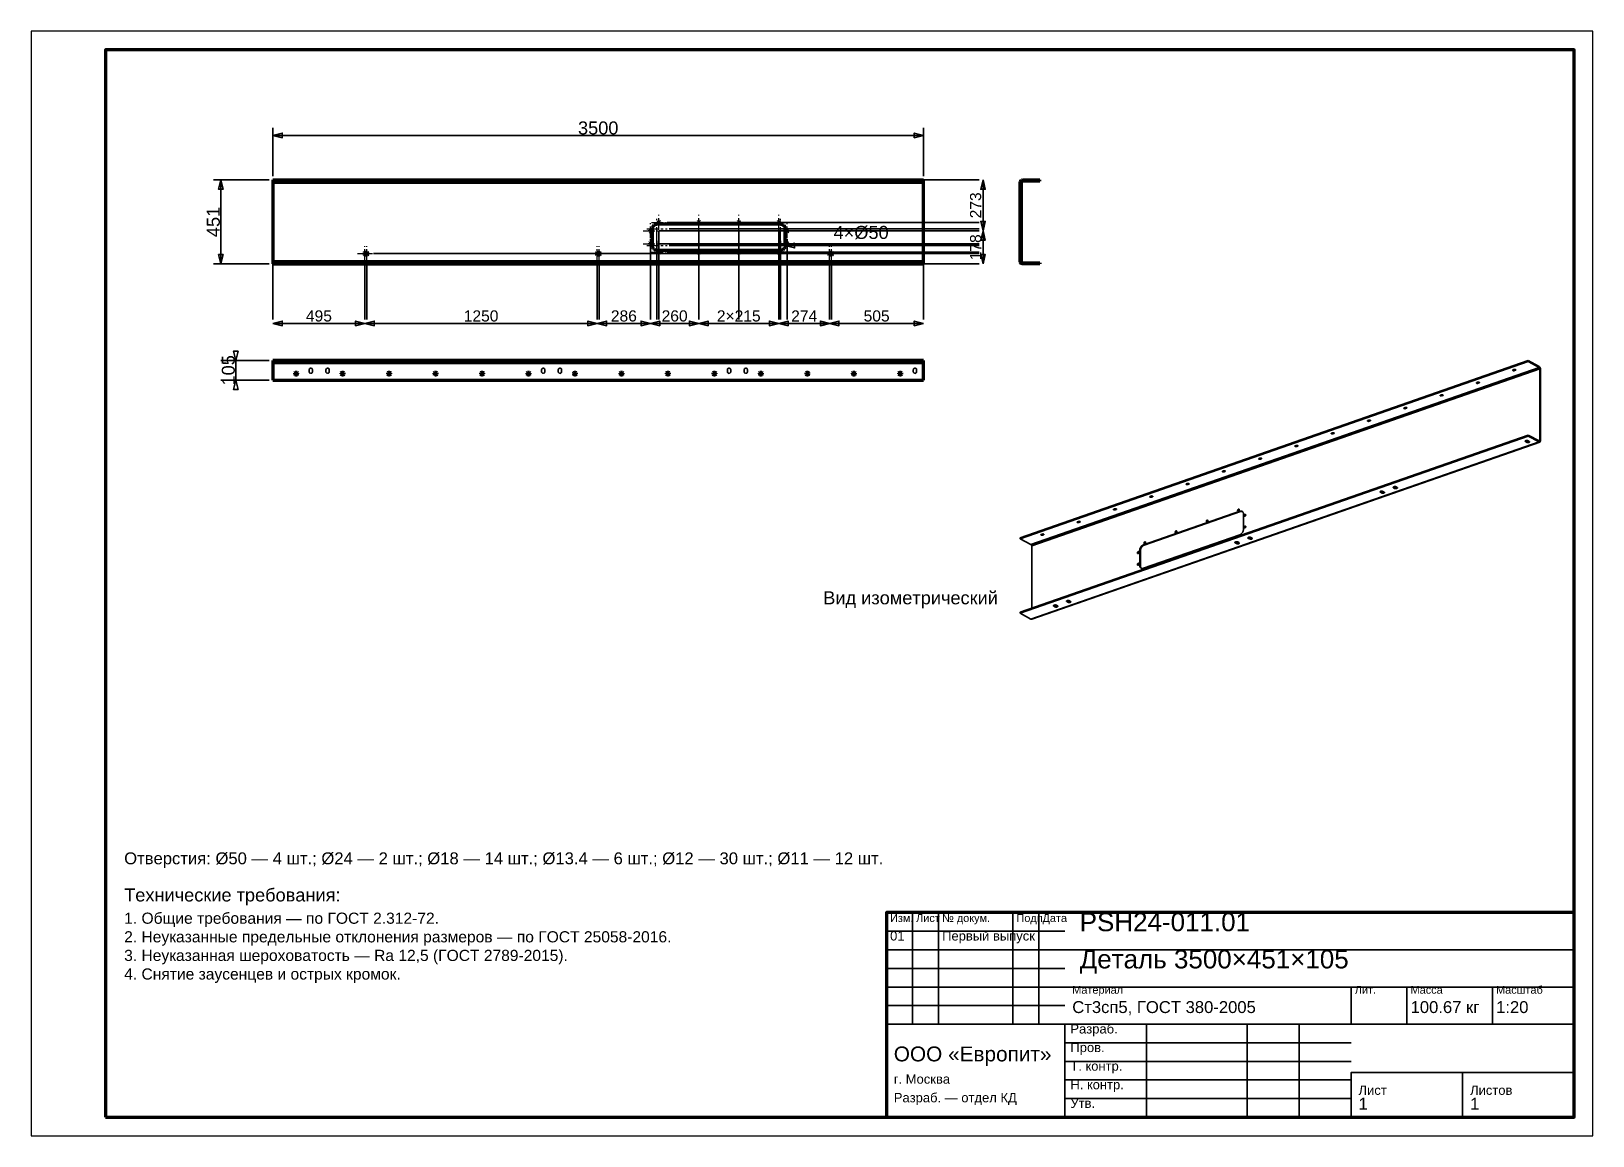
# Model space of a CAD drawing. Header units: millimetres. Extents: x 0 to 420, y 0 to 297.
import ezdxf
from ezdxf.enums import TextEntityAlignment as Align

# ---------------------------------------------------------------- set-up
doc = ezdxf.new("R2010")
doc.units = ezdxf.units.MM
doc.linetypes.add('CENTER', pattern=[5.08, 3.175, -0.635, 0.635, -0.635])
doc.linetypes.add('DASHED', pattern=[1.524, 1.27, -0.254])
doc.styles.add('GOST', font='Arial')

msp = doc.modelspace()

# ---------------------------------------------------------------- texts
at = {"color": 7, "style": 'GOST'}
for s, height, p in [('3500', 3.5, (152.5, 271)), ('495', 3, (77.38, 220.45)), ('1250', 3, (121, 220.45)), ('286', 3, (159.4, 220.45)), ('260', 3, (173.05, 220.45)), ('2×215', 3, (190.3, 220.45)), ('274', 3, (207.9, 220.45)), ('505', 3, (227.38, 220.45))]:
    msp.add_text(s, height=height, dxfattribs=at).set_placement(p, align=Align.MIDDLE)
for s, height, p in [('273', 3, (254, 250.18)), ('451', 3.5, (49, 245.72)), ('178', 3, (254, 238.9)), ('105', 3.5, (53, 205.82))]:
    msp.add_text(s, height=height, rotation=90, dxfattribs=at).set_placement(p, align=Align.MIDDLE)
msp.add_text('4×Ø50', height=3.5, dxfattribs=at).set_placement((215.8, 241.15))
at = {"color": 3, "style": 'GOST'}
msp.add_text('Вид изометрический', height=3.5, dxfattribs=at).set_placement((260, 142.9), align=Align.RIGHT)
at = {"color": 6, "style": 'GOST'}
msp.add_text('Отверстия: Ø50 — 4 шт.; Ø24 — 2 шт.; Ø18 — 14 шт.; Ø13.4 — 6 шт.; Ø12 — 30 шт.; Ø11 — 12 шт.', height=3.2, dxfattribs=at).set_placement((25, 73))
at = {"color": 3, "style": 'GOST'}
for s, height, p in [('Технические требования:', 3.5, (25, 63)), ('1. Общие требования — по ГОСТ 2.312-72.', 3, (25, 57)), ('Изм.', 2.1, (231, 57.5)), ('Лист', 2.1, (238, 57.5)), ('№ докум.', 2.1, (245, 57.5)), ('Подп.', 2.1, (265, 57.5)), ('Дата', 2.1, (272, 57.5)), ('PSH24-011.01', 5, (282, 55)), ('2. Неуказанные предельные отклонения размеров — по ГОСТ 25058-2016.', 3, (25, 52)), ('01', 2.5, (231, 52.5)), ('Первый выпуск', 2.5, (245, 52.5)), ('3. Неуказанная шероховатость — Ra 12,5 (ГОСТ 2789-2015).', 3, (25, 47)), ('Деталь 3500×451×105', 5, (282, 45)), ('4. Снятие заусенцев и острых кромок.', 3, (25, 42)), ('Материал', 2.1, (280, 38.2)), ('Лит.', 2.1, (356, 38.2)), ('Масса', 2.1, (371, 38.2)), ('Масштаб', 2.1, (394, 38.2)), ('Ст3сп5, ГОСТ 380-2005', 3.2, (280, 33)), ('100.67 кг', 3.2, (371, 33)), ('1:20', 3.2, (394, 33)), ('Разраб.', 2.5, (279.5, 27.5)), ('ООО «Европит»', 4, (232, 20)), ('Пров.', 2.5, (279.5, 22.5)), ('Т. контр.', 2.5, (279.5, 17.5)), ('г. Москва', 2.5, (232, 14)), ('Н. контр.', 2.5, (279.5, 12.5)), ('Лист', 2.5, (357, 11)), ('Листов', 2.5, (387, 11)), ('Разраб. — отдел КД', 2.5, (232, 9)), ('Утв.', 2.5, (279.5, 7.5)), ('1', 3.2, (357, 7)), ('1', 3.2, (387, 7))]:
    msp.add_text(s, height=height, dxfattribs=at).set_placement(p)

# ---------------------------------------------------------------- linework, layer by layer
at = {"color": 7, "lineweight": 35}
for p, q in [((65, 258), (65, 271)), ((65, 269), (240, 269)), ((240, 258), (240, 271)), ((64, 257), (49, 257)), ((51, 234.45), (51, 257)), ((240, 257), (255, 257)), ((255, 257), (254, 257)), ((256, 243.35), (256, 257)), ((171.08, 245.6), (255, 245.6)), ((171.55, 243.85), (255, 243.85)), ((181.83, 245.6), (255, 245.6)), ((192.58, 245.6), (255, 245.6)), ((203.33, 245.6), (255, 245.6)), ((204.8, 243.85), (255, 243.85)), ((166.55, 241.07), (166.55, 219.45)), ((168.3, 240.6), (168.3, 219.45)), ((168.8, 243.32), (168.8, 219.45)), ((168.83, 243.35), (255, 243.35)), ((168.83, 239.85), (255, 239.85)), ((179.55, 243.32), (179.55, 219.45)), ((190.3, 243.32), (190.3, 219.45)), ((201.05, 243.32), (201.05, 219.45)), ((201.55, 240.6), (201.55, 219.45)), ((203.3, 241.07), (203.3, 219.45)), ((205.58, 243.35), (255, 243.35)), ((205.58, 239.85), (255, 239.85)), ((255, 243.35), (254, 243.35)), ((255, 243.35), (254, 243.35)), ((256, 234.45), (256, 243.35)), ((92.08, 237.2), (255, 237.2)), ((92.58, 237.2), (255, 237.2)), ((154.59, 237.2), (255, 237.2)), ((155.09, 237.2), (255, 237.2)), ((166.55, 237.57), (166.55, 219.45)), ((168.3, 236.1), (168.3, 219.45)), ((168.8, 235.32), (168.8, 219.45)), ((171.08, 237.6), (255, 237.6)), ((171.55, 239.35), (255, 239.35)), ((179.55, 235.32), (179.55, 219.45)), ((181.83, 237.6), (255, 237.6)), ((190.3, 235.32), (190.3, 219.45)), ((192.58, 237.6), (255, 237.6)), ((201.05, 235.32), (201.05, 219.45)), ((201.55, 236.1), (201.55, 219.45)), ((202.8, 239.35), (214.8, 239.35)), ((203.3, 237.57), (203.3, 219.45)), ((203.33, 237.6), (255, 237.6)), ((204.8, 239.35), (255, 239.35)), ((214.8, 239.35), (219.8, 239.35)), ((217.09, 237.2), (255, 237.2)), ((217.59, 237.2), (255, 237.2)), ((64, 234.45), (49, 234.45)), ((65, 234.45), (65, 219.45)), ((89.75, 234.86), (89.75, 219.45)), ((90.25, 234.86), (90.25, 219.45)), ((152.25, 234.86), (152.25, 219.45)), ((152.75, 234.86), (152.75, 219.45)), ((214.75, 234.86), (214.75, 219.45)), ((215.25, 234.86), (215.25, 219.45)), ((240, 234.45), (240, 219.45)), ((240, 234.45), (255, 234.45)), ((255, 234.45), (254, 234.45)), ((65, 219.45), (65, 220.45)), ((65, 218.45), (89.75, 218.45)), ((89.75, 219.45), (89.75, 220.45)), ((89.75, 219.45), (89.75, 220.45)), ((89.75, 218.45), (152.25, 218.45)), ((152.25, 219.45), (152.25, 220.45)), ((152.25, 219.45), (152.25, 220.45)), ((152.25, 218.45), (166.55, 218.45)), ((166.55, 219.45), (166.55, 220.45)), ((166.55, 219.45), (166.55, 220.45)), ((166.55, 218.45), (179.55, 218.45)), ((179.55, 219.45), (179.55, 220.45)), ((179.55, 219.45), (179.55, 220.45)), ((179.55, 218.45), (201.05, 218.45)), ((201.05, 219.45), (201.05, 220.45)), ((201.05, 219.45), (201.05, 220.45)), ((201.05, 218.45), (214.75, 218.45)), ((214.75, 219.45), (214.75, 220.45)), ((214.75, 219.45), (214.75, 220.45)), ((214.75, 218.45), (240, 218.45)), ((240, 219.45), (240, 220.45)), ((64, 208.45), (51, 208.45)), ((55, 203.2), (55, 208.45)), ((64, 203.2), (51, 203.2)), ((237, 30), (237, 60)), ((244, 30), (244, 60)), ((264, 30), (264, 60)), ((271, 30), (271, 60)), ((230, 55), (278, 55)), ((230, 50), (278, 50)), ((278, 50), (415, 50)), ((230, 45), (278, 45)), ((230, 40), (278, 40)), ((278, 40), (415, 40)), ((355, 30), (355, 40)), ((370, 30), (370, 40)), ((393, 30), (393, 40)), ((230, 35), (278, 35)), ((230, 30), (278, 30)), ((278, 30), (415, 30)), ((300, 5), (300, 30)), ((327, 5), (327, 30)), ((341, 5), (341, 30)), ((278, 25), (355, 25)), ((278, 20), (355, 20)), ((355, 17), (415, 17)), ((278, 15), (355, 15)), ((278, 10), (355, 10))]:
    msp.add_line(p, q, dxfattribs=at)
at = {"color": 1, "lineweight": 70}
for p, q in [((65, 257), (240, 257)), ((65, 257), (65, 257)), ((65, 257), (65, 256.98)), ((65, 256.98), (65, 256.97)), ((65, 256.97), (65, 256.94)), ((65, 256.94), (65, 256.91)), ((65, 256.91), (65, 256.87)), ((65, 256.87), (65, 256.82)), ((65, 256.82), (65, 256.77)), ((65, 256.77), (65, 256.72)), ((65, 256.72), (65, 256.66)), ((65, 256.66), (65, 256.6)), ((65, 256.6), (65, 256.53)), ((65, 256.53), (65, 256.47)), ((65, 256.47), (65, 256.4)), ((65, 256.4), (65, 235.05)), ((65, 256.4), (240, 256.4)), ((240, 256.98), (240, 257)), ((240, 257), (240, 257)), ((240, 256.97), (240, 256.98)), ((240, 256.94), (240, 256.97)), ((240, 256.91), (240, 256.94)), ((240, 256.87), (240, 256.91)), ((240, 256.82), (240, 256.87)), ((240, 256.77), (240, 256.82)), ((240, 256.72), (240, 256.77)), ((240, 256.66), (240, 256.72)), ((240, 256.6), (240, 256.66)), ((240, 256.53), (240, 256.6)), ((240, 256.47), (240, 256.53)), ((240, 256.4), (240, 256.47)), ((240, 235.05), (240, 256.4)), ((266, 256.4), (266.02, 256.53)), ((266, 235.05), (266, 256.4)), ((266.02, 256.53), (266.06, 256.66)), ((266.06, 256.66), (266.13, 256.77)), ((266.13, 256.77), (266.23, 256.87)), ((266.23, 256.87), (266.34, 256.94)), ((266.31, 256.49), (266.3, 256.4)), ((266.3, 256.4), (266.3, 235.05)), ((266.36, 256.58), (266.31, 256.49)), ((266.34, 256.94), (266.47, 256.98)), ((266.42, 256.64), (266.36, 256.58)), ((266.51, 256.69), (266.42, 256.64)), ((266.47, 256.98), (266.6, 257)), ((266.6, 256.7), (266.51, 256.69)), ((266.6, 257), (271.25, 257)), ((271.25, 256.7), (266.6, 256.7)), ((271.25, 256.7), (271.25, 257)), ((166.48, 243.62), (166.4, 243.58)), ((166.57, 243.62), (166.48, 243.62)), ((166.66, 243.6), (166.57, 243.62)), ((166.74, 243.55), (166.66, 243.6)), ((167.05, 243.85), (167.07, 244.05)), ((167.05, 243.85), (167.05, 239.35)), ((167.07, 244.05), (167.11, 244.24)), ((167.11, 244.24), (167.19, 244.42)), ((167.19, 244.42), (167.29, 244.58)), ((167.29, 244.58), (167.42, 244.73)), ((167.42, 244.73), (167.57, 244.86)), ((167.57, 244.86), (167.73, 244.96)), ((167.73, 244.96), (167.91, 245.04)), ((167.91, 245.04), (168.1, 245.08)), ((168.1, 245.08), (168.3, 245.1)), ((201.55, 245.1), (168.3, 245.1)), ((168.54, 245.69), (168.53, 245.6)), ((168.53, 245.6), (168.54, 245.51)), ((168.58, 245.77), (168.54, 245.69)), ((168.54, 245.51), (168.58, 245.43)), ((168.65, 245.83), (168.58, 245.77)), ((168.58, 245.43), (168.65, 245.37)), ((168.73, 245.87), (168.65, 245.83)), ((168.65, 245.37), (168.73, 245.33)), ((168.82, 245.87), (168.73, 245.87)), ((168.73, 245.33), (168.82, 245.33)), ((168.91, 245.85), (168.82, 245.87)), ((168.82, 245.33), (168.91, 245.35)), ((168.99, 245.8), (168.91, 245.85)), ((168.91, 245.35), (168.99, 245.4)), ((169.04, 245.73), (168.99, 245.8)), ((168.99, 245.4), (169.04, 245.47)), ((169.07, 245.65), (169.04, 245.73)), ((169.04, 245.47), (169.07, 245.55)), ((169.07, 245.55), (169.07, 245.65)), ((179.29, 245.69), (179.28, 245.6)), ((179.28, 245.6), (179.29, 245.51)), ((179.33, 245.77), (179.29, 245.69)), ((179.29, 245.51), (179.33, 245.43)), ((179.4, 245.83), (179.33, 245.77)), ((179.33, 245.43), (179.4, 245.37)), ((179.48, 245.87), (179.4, 245.83)), ((179.4, 245.37), (179.48, 245.33)), ((179.57, 245.87), (179.48, 245.87)), ((179.48, 245.33), (179.57, 245.33)), ((179.66, 245.85), (179.57, 245.87)), ((179.57, 245.33), (179.66, 245.35)), ((179.74, 245.8), (179.66, 245.85)), ((179.66, 245.35), (179.74, 245.4)), ((179.79, 245.73), (179.74, 245.8)), ((179.74, 245.4), (179.79, 245.47)), ((179.82, 245.65), (179.79, 245.73)), ((179.79, 245.47), (179.82, 245.55)), ((179.82, 245.55), (179.82, 245.65)), ((190.04, 245.69), (190.03, 245.6)), ((190.03, 245.6), (190.04, 245.51)), ((190.08, 245.77), (190.04, 245.69)), ((190.04, 245.51), (190.08, 245.43)), ((190.15, 245.83), (190.08, 245.77)), ((190.08, 245.43), (190.15, 245.37)), ((190.23, 245.87), (190.15, 245.83)), ((190.15, 245.37), (190.23, 245.33)), ((190.32, 245.87), (190.23, 245.87)), ((190.23, 245.33), (190.32, 245.33)), ((190.41, 245.85), (190.32, 245.87)), ((190.32, 245.33), (190.41, 245.35)), ((190.49, 245.8), (190.41, 245.85)), ((190.41, 245.35), (190.49, 245.4)), ((190.54, 245.73), (190.49, 245.8)), ((190.49, 245.4), (190.54, 245.47)), ((190.57, 245.65), (190.54, 245.73)), ((190.54, 245.47), (190.57, 245.55)), ((190.57, 245.55), (190.57, 245.65)), ((200.79, 245.69), (200.78, 245.6)), ((200.78, 245.6), (200.79, 245.51)), ((200.83, 245.77), (200.79, 245.69)), ((200.79, 245.51), (200.83, 245.43)), ((200.9, 245.83), (200.83, 245.77)), ((200.83, 245.43), (200.9, 245.37)), ((200.98, 245.87), (200.9, 245.83)), ((200.9, 245.37), (200.98, 245.33)), ((201.07, 245.87), (200.98, 245.87)), ((200.98, 245.33), (201.07, 245.33)), ((201.16, 245.85), (201.07, 245.87)), ((201.07, 245.33), (201.16, 245.35)), ((201.24, 245.8), (201.16, 245.85)), ((201.16, 245.35), (201.24, 245.4)), ((201.29, 245.73), (201.24, 245.8)), ((201.24, 245.4), (201.29, 245.47)), ((201.32, 245.65), (201.29, 245.73)), ((201.29, 245.47), (201.32, 245.55)), ((201.32, 245.55), (201.32, 245.65)), ((201.55, 245.1), (201.75, 245.08)), ((201.75, 245.08), (201.94, 245.04)), ((201.94, 245.04), (202.12, 244.96)), ((202.12, 244.96), (202.28, 244.86)), ((202.28, 244.86), (202.43, 244.73)), ((202.43, 244.73), (202.56, 244.58)), ((202.56, 244.58), (202.66, 244.42)), ((202.66, 244.42), (202.74, 244.24)), ((202.74, 244.24), (202.78, 244.05)), ((202.78, 244.05), (202.8, 243.85)), ((202.8, 239.35), (202.8, 243.85)), ((203.23, 243.62), (203.15, 243.58)), ((203.32, 243.62), (203.23, 243.62)), ((203.41, 243.6), (203.32, 243.62)), ((203.49, 243.55), (203.41, 243.6)), ((166.29, 243.44), (166.28, 243.35)), ((166.28, 243.35), (166.29, 243.26)), ((166.29, 239.94), (166.28, 239.85)), ((166.28, 239.85), (166.29, 239.76)), ((166.33, 243.52), (166.29, 243.44)), ((166.29, 243.26), (166.33, 243.18)), ((166.33, 240.02), (166.29, 239.94)), ((166.29, 239.76), (166.33, 239.68)), ((166.4, 243.58), (166.33, 243.52)), ((166.33, 243.18), (166.4, 243.12)), ((166.4, 240.08), (166.33, 240.02)), ((166.33, 239.68), (166.4, 239.62)), ((166.4, 243.12), (166.48, 243.08)), ((166.48, 240.12), (166.4, 240.08)), ((166.4, 239.62), (166.48, 239.58)), ((166.48, 243.08), (166.57, 243.08)), ((166.57, 240.12), (166.48, 240.12)), ((166.48, 239.58), (166.57, 239.58)), ((166.57, 243.08), (166.66, 243.1)), ((166.66, 240.1), (166.57, 240.12)), ((166.57, 239.58), (166.66, 239.6)), ((166.66, 243.1), (166.74, 243.15)), ((166.74, 240.05), (166.66, 240.1)), ((166.66, 239.6), (166.74, 239.65)), ((166.79, 243.48), (166.74, 243.55)), ((166.74, 243.15), (166.79, 243.22)), ((166.79, 239.98), (166.74, 240.05)), ((166.74, 239.65), (166.79, 239.72)), ((166.82, 243.4), (166.79, 243.48)), ((166.79, 243.22), (166.82, 243.3)), ((166.82, 239.9), (166.79, 239.98)), ((166.79, 239.72), (166.82, 239.8)), ((166.82, 243.3), (166.82, 243.4)), ((166.82, 239.8), (166.82, 239.9)), ((203.04, 243.44), (203.03, 243.35)), ((203.03, 243.35), (203.04, 243.26)), ((203.04, 239.94), (203.03, 239.85)), ((203.03, 239.85), (203.04, 239.76)), ((203.08, 243.52), (203.04, 243.44)), ((203.04, 243.26), (203.08, 243.18)), ((203.08, 240.02), (203.04, 239.94)), ((203.04, 239.76), (203.08, 239.68)), ((203.15, 243.58), (203.08, 243.52)), ((203.08, 243.18), (203.15, 243.12)), ((203.15, 240.08), (203.08, 240.02)), ((203.08, 239.68), (203.15, 239.62)), ((203.15, 243.12), (203.23, 243.08)), ((203.23, 240.12), (203.15, 240.08)), ((203.15, 239.62), (203.23, 239.58)), ((203.23, 243.08), (203.32, 243.08)), ((203.32, 240.12), (203.23, 240.12)), ((203.23, 239.58), (203.32, 239.58)), ((203.32, 243.08), (203.41, 243.1)), ((203.41, 240.1), (203.32, 240.12)), ((203.32, 239.58), (203.41, 239.6)), ((203.41, 243.1), (203.49, 243.15)), ((203.49, 240.05), (203.41, 240.1)), ((203.41, 239.6), (203.49, 239.65)), ((203.54, 243.48), (203.49, 243.55)), ((203.49, 243.15), (203.54, 243.22)), ((203.54, 239.98), (203.49, 240.05)), ((203.49, 239.65), (203.54, 239.72)), ((203.57, 243.4), (203.54, 243.48)), ((203.54, 243.22), (203.57, 243.3)), ((203.57, 239.9), (203.54, 239.98)), ((203.54, 239.72), (203.57, 239.8)), ((203.57, 243.3), (203.57, 243.4)), ((203.57, 239.8), (203.57, 239.9)), ((89.45, 237.34), (89.42, 237.25)), ((89.42, 237.25), (89.42, 237.15)), ((89.42, 237.15), (89.45, 237.06)), ((89.5, 237.42), (89.45, 237.34)), ((89.45, 237.06), (89.5, 236.98)), ((89.57, 237.48), (89.5, 237.42)), ((89.5, 236.98), (89.57, 236.92)), ((89.66, 237.52), (89.57, 237.48)), ((89.57, 236.92), (89.66, 236.88)), ((89.75, 237.53), (89.66, 237.52)), ((89.66, 236.88), (89.75, 236.87)), ((90.25, 237.53), (89.75, 237.53)), ((89.75, 236.87), (90.25, 236.87)), ((90.34, 237.52), (90.25, 237.53)), ((90.25, 236.87), (90.34, 236.88)), ((90.43, 237.48), (90.34, 237.52)), ((90.34, 236.88), (90.43, 236.92)), ((90.5, 237.42), (90.43, 237.48)), ((90.43, 236.92), (90.5, 236.98)), ((90.55, 237.34), (90.5, 237.42)), ((90.5, 236.98), (90.55, 237.06)), ((90.58, 237.25), (90.55, 237.34)), ((90.55, 237.06), (90.58, 237.15)), ((90.58, 237.15), (90.58, 237.25)), ((151.95, 237.34), (151.92, 237.25)), ((151.92, 237.25), (151.92, 237.15)), ((151.92, 237.15), (151.95, 237.06)), ((152, 237.42), (151.95, 237.34)), ((151.95, 237.06), (152, 236.98)), ((152.07, 237.48), (152, 237.42)), ((152, 236.98), (152.07, 236.92)), ((152.16, 237.52), (152.07, 237.48)), ((152.07, 236.92), (152.16, 236.88)), ((152.25, 237.53), (152.16, 237.52)), ((152.16, 236.88), (152.25, 236.87)), ((152.75, 237.53), (152.25, 237.53)), ((152.25, 236.87), (152.75, 236.87)), ((152.84, 237.52), (152.75, 237.53)), ((152.75, 236.87), (152.84, 236.88)), ((152.93, 237.48), (152.84, 237.52)), ((152.84, 236.88), (152.93, 236.92)), ((153, 237.42), (152.93, 237.48)), ((152.93, 236.92), (153, 236.98)), ((153.05, 237.34), (153, 237.42)), ((153, 236.98), (153.05, 237.06)), ((153.08, 237.25), (153.05, 237.34)), ((153.05, 237.06), (153.08, 237.15)), ((153.08, 237.15), (153.08, 237.25)), ((167.07, 239.15), (167.05, 239.35)), ((167.11, 238.96), (167.07, 239.15)), ((167.19, 238.78), (167.11, 238.96)), ((167.29, 238.62), (167.19, 238.78)), ((167.42, 238.47), (167.29, 238.62)), ((167.57, 238.34), (167.42, 238.47)), ((167.73, 238.24), (167.57, 238.34)), ((167.91, 238.16), (167.73, 238.24)), ((168.1, 238.12), (167.91, 238.16)), ((168.3, 238.1), (168.1, 238.12)), ((168.3, 238.1), (201.55, 238.1)), ((168.54, 237.69), (168.53, 237.6)), ((168.53, 237.6), (168.54, 237.51)), ((168.58, 237.77), (168.54, 237.69)), ((168.54, 237.51), (168.58, 237.43)), ((168.65, 237.83), (168.58, 237.77)), ((168.58, 237.43), (168.65, 237.37)), ((168.73, 237.87), (168.65, 237.83)), ((168.65, 237.37), (168.73, 237.33)), ((168.82, 237.87), (168.73, 237.87)), ((168.73, 237.33), (168.82, 237.33)), ((168.91, 237.85), (168.82, 237.87)), ((168.82, 237.33), (168.91, 237.35)), ((168.99, 237.8), (168.91, 237.85)), ((168.91, 237.35), (168.99, 237.4)), ((169.04, 237.73), (168.99, 237.8)), ((168.99, 237.4), (169.04, 237.47)), ((169.07, 237.65), (169.04, 237.73)), ((169.04, 237.47), (169.07, 237.55)), ((169.07, 237.55), (169.07, 237.65)), ((179.29, 237.69), (179.28, 237.6)), ((179.28, 237.6), (179.29, 237.51)), ((179.33, 237.77), (179.29, 237.69)), ((179.29, 237.51), (179.33, 237.43)), ((179.4, 237.83), (179.33, 237.77)), ((179.33, 237.43), (179.4, 237.37)), ((179.48, 237.87), (179.4, 237.83)), ((179.4, 237.37), (179.48, 237.33)), ((179.57, 237.87), (179.48, 237.87)), ((179.48, 237.33), (179.57, 237.33)), ((179.66, 237.85), (179.57, 237.87)), ((179.57, 237.33), (179.66, 237.35)), ((179.74, 237.8), (179.66, 237.85)), ((179.66, 237.35), (179.74, 237.4)), ((179.79, 237.73), (179.74, 237.8)), ((179.74, 237.4), (179.79, 237.47)), ((179.82, 237.65), (179.79, 237.73)), ((179.79, 237.47), (179.82, 237.55)), ((179.82, 237.55), (179.82, 237.65)), ((190.04, 237.69), (190.03, 237.6)), ((190.03, 237.6), (190.04, 237.51)), ((190.08, 237.77), (190.04, 237.69)), ((190.04, 237.51), (190.08, 237.43)), ((190.15, 237.83), (190.08, 237.77)), ((190.08, 237.43), (190.15, 237.37)), ((190.23, 237.87), (190.15, 237.83)), ((190.15, 237.37), (190.23, 237.33)), ((190.32, 237.87), (190.23, 237.87)), ((190.23, 237.33), (190.32, 237.33)), ((190.41, 237.85), (190.32, 237.87)), ((190.32, 237.33), (190.41, 237.35)), ((190.49, 237.8), (190.41, 237.85)), ((190.41, 237.35), (190.49, 237.4)), ((190.54, 237.73), (190.49, 237.8)), ((190.49, 237.4), (190.54, 237.47)), ((190.57, 237.65), (190.54, 237.73)), ((190.54, 237.47), (190.57, 237.55)), ((190.57, 237.55), (190.57, 237.65)), ((200.79, 237.69), (200.78, 237.6)), ((200.78, 237.6), (200.79, 237.51)), ((200.83, 237.77), (200.79, 237.69)), ((200.79, 237.51), (200.83, 237.43)), ((200.9, 237.83), (200.83, 237.77)), ((200.83, 237.43), (200.9, 237.37)), ((200.98, 237.87), (200.9, 237.83)), ((200.9, 237.37), (200.98, 237.33)), ((201.07, 237.87), (200.98, 237.87)), ((200.98, 237.33), (201.07, 237.33)), ((201.16, 237.85), (201.07, 237.87)), ((201.07, 237.33), (201.16, 237.35)), ((201.24, 237.8), (201.16, 237.85)), ((201.16, 237.35), (201.24, 237.4)), ((201.29, 237.73), (201.24, 237.8)), ((201.24, 237.4), (201.29, 237.47)), ((201.32, 237.65), (201.29, 237.73)), ((201.29, 237.47), (201.32, 237.55)), ((201.32, 237.55), (201.32, 237.65)), ((201.75, 238.12), (201.55, 238.1)), ((201.94, 238.16), (201.75, 238.12)), ((202.12, 238.24), (201.94, 238.16)), ((202.28, 238.34), (202.12, 238.24)), ((202.43, 238.47), (202.28, 238.34)), ((202.56, 238.62), (202.43, 238.47)), ((202.66, 238.78), (202.56, 238.62)), ((202.74, 238.96), (202.66, 238.78)), ((202.78, 239.15), (202.74, 238.96)), ((202.8, 239.35), (202.78, 239.15)), ((214.45, 237.34), (214.42, 237.25)), ((214.42, 237.25), (214.42, 237.15)), ((214.42, 237.15), (214.45, 237.06)), ((214.5, 237.42), (214.45, 237.34)), ((214.45, 237.06), (214.5, 236.98)), ((214.57, 237.48), (214.5, 237.42)), ((214.5, 236.98), (214.57, 236.92)), ((214.66, 237.52), (214.57, 237.48)), ((214.57, 236.92), (214.66, 236.88)), ((214.75, 237.53), (214.66, 237.52)), ((214.66, 236.88), (214.75, 236.87)), ((215.25, 237.53), (214.75, 237.53)), ((214.75, 236.87), (215.25, 236.87)), ((215.34, 237.52), (215.25, 237.53)), ((215.25, 236.87), (215.34, 236.88)), ((215.43, 237.48), (215.34, 237.52)), ((215.34, 236.88), (215.43, 236.92)), ((215.5, 237.42), (215.43, 237.48)), ((215.43, 236.92), (215.5, 236.98)), ((215.55, 237.34), (215.5, 237.42)), ((215.5, 236.98), (215.55, 237.06)), ((215.58, 237.25), (215.55, 237.34)), ((215.55, 237.06), (215.58, 237.15)), ((215.58, 237.15), (215.58, 237.25)), ((65, 235.05), (65, 234.98)), ((65, 235.05), (240, 235.05)), ((65, 234.98), (65, 234.92)), ((65, 234.92), (65, 234.85)), ((65, 234.85), (65, 234.79)), ((65, 234.79), (65, 234.73)), ((65, 234.73), (65, 234.68)), ((65, 234.68), (65, 234.63)), ((65, 234.63), (65, 234.58)), ((65, 234.58), (65, 234.54)), ((65, 234.54), (65, 234.51)), ((65, 234.51), (65, 234.48)), ((65, 234.48), (65, 234.47)), ((65, 234.47), (65, 234.45)), ((65, 234.45), (240, 234.45)), ((65, 234.45), (65, 234.45)), ((240, 234.98), (240, 235.05)), ((240, 234.92), (240, 234.98)), ((240, 234.85), (240, 234.92)), ((240, 234.79), (240, 234.85)), ((240, 234.73), (240, 234.79)), ((240, 234.68), (240, 234.73)), ((240, 234.63), (240, 234.68)), ((240, 234.58), (240, 234.63)), ((240, 234.54), (240, 234.58)), ((240, 234.51), (240, 234.54)), ((240, 234.48), (240, 234.51)), ((240, 234.47), (240, 234.48)), ((240, 234.45), (240, 234.47)), ((240, 234.45), (240, 234.45)), ((266.02, 234.92), (266, 235.05)), ((266.06, 234.79), (266.02, 234.92)), ((266.13, 234.68), (266.06, 234.79)), ((266.23, 234.58), (266.13, 234.68)), ((266.34, 234.51), (266.23, 234.58)), ((266.3, 235.05), (266.31, 234.96)), ((266.31, 234.96), (266.36, 234.87)), ((266.47, 234.47), (266.34, 234.51)), ((266.36, 234.87), (266.42, 234.81)), ((266.42, 234.81), (266.51, 234.76)), ((266.6, 234.45), (266.47, 234.47)), ((266.51, 234.76), (266.6, 234.75)), ((266.6, 234.75), (271.25, 234.75)), ((271.25, 234.45), (266.6, 234.45)), ((271.25, 234.75), (271.25, 234.45)), ((240, 208.45), (65, 208.45)), ((65, 208.45), (65, 208.45)), ((65, 208.45), (65, 208.43)), ((65, 208.43), (65, 208.42)), ((65, 208.42), (65, 208.39)), ((65, 208.39), (65, 208.36)), ((65, 208.36), (65, 208.32)), ((65, 208.32), (65, 208.27)), ((65, 208.27), (65, 208.22)), ((65, 208.22), (65, 208.17)), ((65, 208.17), (65, 208.11)), ((65, 208.11), (65, 208.05)), ((65, 208.05), (65, 207.98)), ((65, 207.98), (65, 207.92)), ((65, 207.92), (65, 207.85)), ((65, 207.85), (65, 203.2)), ((240, 207.85), (65, 207.85)), ((240, 208.43), (240, 208.45)), ((240, 208.45), (240, 208.45)), ((240, 208.42), (240, 208.43)), ((240, 208.39), (240, 208.42)), ((240, 208.36), (240, 208.39)), ((240, 208.32), (240, 208.36)), ((240, 208.27), (240, 208.32)), ((240, 208.22), (240, 208.27)), ((240, 208.17), (240, 208.22)), ((240, 208.11), (240, 208.17)), ((240, 208.05), (240, 208.11)), ((240, 207.98), (240, 208.05)), ((240, 207.92), (240, 207.98)), ((240, 207.85), (240, 207.92)), ((240, 203.2), (240, 207.85)), ((65, 203.2), (240, 203.2)), ((70.81, 205.04), (70.8, 204.95)), ((70.8, 204.95), (70.81, 204.86)), ((70.86, 205.13), (70.81, 205.04)), ((70.81, 204.86), (70.86, 204.77)), ((70.92, 205.19), (70.86, 205.13)), ((70.86, 204.77), (70.92, 204.71)), ((71.01, 205.24), (70.92, 205.19)), ((70.92, 204.71), (71.01, 204.66)), ((71.1, 205.25), (71.01, 205.24)), ((71.01, 204.66), (71.1, 204.65)), ((71.4, 205.25), (71.1, 205.25)), ((71.1, 204.65), (71.4, 204.65)), ((71.49, 205.24), (71.4, 205.25)), ((71.4, 204.65), (71.49, 204.66)), ((71.58, 205.19), (71.49, 205.24)), ((71.49, 204.66), (71.58, 204.71)), ((71.64, 205.13), (71.58, 205.19)), ((71.58, 204.71), (71.64, 204.77)), ((71.69, 205.04), (71.64, 205.13)), ((71.64, 204.77), (71.69, 204.86)), ((71.7, 204.95), (71.69, 205.04)), ((71.69, 204.86), (71.7, 204.95)), ((83.31, 205.04), (83.3, 204.95)), ((83.3, 204.95), (83.31, 204.86)), ((83.36, 205.13), (83.31, 205.04)), ((83.31, 204.86), (83.36, 204.77)), ((83.42, 205.19), (83.36, 205.13)), ((83.36, 204.77), (83.42, 204.71)), ((83.51, 205.24), (83.42, 205.19)), ((83.42, 204.71), (83.51, 204.66)), ((83.6, 205.25), (83.51, 205.24)), ((83.51, 204.66), (83.6, 204.65)), ((83.9, 205.25), (83.6, 205.25)), ((83.6, 204.65), (83.9, 204.65)), ((83.99, 205.24), (83.9, 205.25)), ((83.9, 204.65), (83.99, 204.66)), ((84.08, 205.19), (83.99, 205.24)), ((83.99, 204.66), (84.08, 204.71)), ((84.14, 205.13), (84.08, 205.19)), ((84.08, 204.71), (84.14, 204.77)), ((84.19, 205.04), (84.14, 205.13)), ((84.14, 204.77), (84.19, 204.86)), ((84.2, 204.95), (84.19, 205.04)), ((84.19, 204.86), (84.2, 204.95)), ((95.81, 205.04), (95.8, 204.95)), ((95.8, 204.95), (95.81, 204.86)), ((95.86, 205.13), (95.81, 205.04)), ((95.81, 204.86), (95.86, 204.77)), ((95.92, 205.19), (95.86, 205.13)), ((95.86, 204.77), (95.92, 204.71)), ((96.01, 205.24), (95.92, 205.19)), ((95.92, 204.71), (96.01, 204.66)), ((96.1, 205.25), (96.01, 205.24)), ((96.01, 204.66), (96.1, 204.65)), ((96.4, 205.25), (96.1, 205.25)), ((96.1, 204.65), (96.4, 204.65)), ((96.49, 205.24), (96.4, 205.25)), ((96.4, 204.65), (96.49, 204.66)), ((96.58, 205.19), (96.49, 205.24)), ((96.49, 204.66), (96.58, 204.71)), ((96.64, 205.13), (96.58, 205.19)), ((96.58, 204.71), (96.64, 204.77)), ((96.69, 205.04), (96.64, 205.13)), ((96.64, 204.77), (96.69, 204.86)), ((96.7, 204.95), (96.69, 205.04)), ((96.69, 204.86), (96.7, 204.95)), ((108.31, 205.04), (108.3, 204.95)), ((108.3, 204.95), (108.31, 204.86)), ((108.36, 205.13), (108.31, 205.04)), ((108.31, 204.86), (108.36, 204.77)), ((108.42, 205.19), (108.36, 205.13)), ((108.36, 204.77), (108.42, 204.71)), ((108.51, 205.24), (108.42, 205.19)), ((108.42, 204.71), (108.51, 204.66)), ((108.6, 205.25), (108.51, 205.24)), ((108.51, 204.66), (108.6, 204.65)), ((108.9, 205.25), (108.6, 205.25)), ((108.6, 204.65), (108.9, 204.65)), ((108.99, 205.24), (108.9, 205.25)), ((108.9, 204.65), (108.99, 204.66)), ((109.08, 205.19), (108.99, 205.24)), ((108.99, 204.66), (109.08, 204.71)), ((109.14, 205.13), (109.08, 205.19)), ((109.08, 204.71), (109.14, 204.77)), ((109.19, 205.04), (109.14, 205.13)), ((109.14, 204.77), (109.19, 204.86)), ((109.2, 204.95), (109.19, 205.04)), ((109.19, 204.86), (109.2, 204.95)), ((120.81, 205.04), (120.8, 204.95)), ((120.8, 204.95), (120.81, 204.86)), ((120.86, 205.13), (120.81, 205.04)), ((120.81, 204.86), (120.86, 204.77)), ((120.92, 205.19), (120.86, 205.13)), ((120.86, 204.77), (120.92, 204.71)), ((121.01, 205.24), (120.92, 205.19)), ((120.92, 204.71), (121.01, 204.66)), ((121.1, 205.25), (121.01, 205.24)), ((121.01, 204.66), (121.1, 204.65)), ((121.4, 205.25), (121.1, 205.25)), ((121.1, 204.65), (121.4, 204.65)), ((121.49, 205.24), (121.4, 205.25)), ((121.4, 204.65), (121.49, 204.66)), ((121.58, 205.19), (121.49, 205.24)), ((121.49, 204.66), (121.58, 204.71)), ((121.64, 205.13), (121.58, 205.19)), ((121.58, 204.71), (121.64, 204.77)), ((121.69, 205.04), (121.64, 205.13)), ((121.64, 204.77), (121.69, 204.86)), ((121.7, 204.95), (121.69, 205.04)), ((121.69, 204.86), (121.7, 204.95)), ((133.31, 205.04), (133.3, 204.95)), ((133.3, 204.95), (133.31, 204.86)), ((133.36, 205.13), (133.31, 205.04)), ((133.31, 204.86), (133.36, 204.77)), ((133.42, 205.19), (133.36, 205.13)), ((133.36, 204.77), (133.42, 204.71)), ((133.51, 205.24), (133.42, 205.19)), ((133.42, 204.71), (133.51, 204.66)), ((133.6, 205.25), (133.51, 205.24)), ((133.51, 204.66), (133.6, 204.65)), ((133.9, 205.25), (133.6, 205.25)), ((133.6, 204.65), (133.9, 204.65)), ((133.99, 205.24), (133.9, 205.25)), ((133.9, 204.65), (133.99, 204.66)), ((134.08, 205.19), (133.99, 205.24)), ((133.99, 204.66), (134.08, 204.71)), ((134.14, 205.13), (134.08, 205.19)), ((134.08, 204.71), (134.14, 204.77)), ((134.19, 205.04), (134.14, 205.13)), ((134.14, 204.77), (134.19, 204.86)), ((134.2, 204.95), (134.19, 205.04)), ((134.19, 204.86), (134.2, 204.95)), ((145.81, 205.04), (145.8, 204.95)), ((145.8, 204.95), (145.81, 204.86)), ((145.86, 205.13), (145.81, 205.04)), ((145.81, 204.86), (145.86, 204.77)), ((145.92, 205.19), (145.86, 205.13)), ((145.86, 204.77), (145.92, 204.71)), ((146.01, 205.24), (145.92, 205.19)), ((145.92, 204.71), (146.01, 204.66)), ((146.1, 205.25), (146.01, 205.24)), ((146.01, 204.66), (146.1, 204.65)), ((146.4, 205.25), (146.1, 205.25)), ((146.1, 204.65), (146.4, 204.65)), ((146.49, 205.24), (146.4, 205.25)), ((146.4, 204.65), (146.49, 204.66)), ((146.58, 205.19), (146.49, 205.24)), ((146.49, 204.66), (146.58, 204.71)), ((146.64, 205.13), (146.58, 205.19)), ((146.58, 204.71), (146.64, 204.77)), ((146.69, 205.04), (146.64, 205.13)), ((146.64, 204.77), (146.69, 204.86)), ((146.7, 204.95), (146.69, 205.04)), ((146.69, 204.86), (146.7, 204.95)), ((158.31, 205.04), (158.3, 204.95)), ((158.3, 204.95), (158.31, 204.86)), ((158.36, 205.13), (158.31, 205.04)), ((158.31, 204.86), (158.36, 204.77)), ((158.42, 205.19), (158.36, 205.13)), ((158.36, 204.77), (158.42, 204.71)), ((158.51, 205.24), (158.42, 205.19)), ((158.42, 204.71), (158.51, 204.66)), ((158.6, 205.25), (158.51, 205.24)), ((158.51, 204.66), (158.6, 204.65)), ((158.9, 205.25), (158.6, 205.25)), ((158.6, 204.65), (158.9, 204.65)), ((158.99, 205.24), (158.9, 205.25)), ((158.9, 204.65), (158.99, 204.66)), ((159.08, 205.19), (158.99, 205.24)), ((158.99, 204.66), (159.08, 204.71)), ((159.14, 205.13), (159.08, 205.19)), ((159.08, 204.71), (159.14, 204.77)), ((159.19, 205.04), (159.14, 205.13)), ((159.14, 204.77), (159.19, 204.86)), ((159.2, 204.95), (159.19, 205.04)), ((159.19, 204.86), (159.2, 204.95)), ((170.81, 205.04), (170.8, 204.95)), ((170.8, 204.95), (170.81, 204.86)), ((170.86, 205.13), (170.81, 205.04)), ((170.81, 204.86), (170.86, 204.77)), ((170.92, 205.19), (170.86, 205.13)), ((170.86, 204.77), (170.92, 204.71)), ((171.01, 205.24), (170.92, 205.19)), ((170.92, 204.71), (171.01, 204.66)), ((171.1, 205.25), (171.01, 205.24)), ((171.01, 204.66), (171.1, 204.65)), ((171.4, 205.25), (171.1, 205.25)), ((171.1, 204.65), (171.4, 204.65)), ((171.49, 205.24), (171.4, 205.25)), ((171.4, 204.65), (171.49, 204.66)), ((171.58, 205.19), (171.49, 205.24)), ((171.49, 204.66), (171.58, 204.71)), ((171.64, 205.13), (171.58, 205.19)), ((171.58, 204.71), (171.64, 204.77)), ((171.69, 205.04), (171.64, 205.13)), ((171.64, 204.77), (171.69, 204.86)), ((171.7, 204.95), (171.69, 205.04)), ((171.69, 204.86), (171.7, 204.95)), ((183.31, 205.04), (183.3, 204.95)), ((183.3, 204.95), (183.31, 204.86)), ((183.36, 205.13), (183.31, 205.04)), ((183.31, 204.86), (183.36, 204.77)), ((183.42, 205.19), (183.36, 205.13)), ((183.36, 204.77), (183.42, 204.71)), ((183.51, 205.24), (183.42, 205.19)), ((183.42, 204.71), (183.51, 204.66)), ((183.6, 205.25), (183.51, 205.24)), ((183.51, 204.66), (183.6, 204.65)), ((183.9, 205.25), (183.6, 205.25)), ((183.6, 204.65), (183.9, 204.65)), ((183.99, 205.24), (183.9, 205.25)), ((183.9, 204.65), (183.99, 204.66)), ((184.08, 205.19), (183.99, 205.24)), ((183.99, 204.66), (184.08, 204.71)), ((184.14, 205.13), (184.08, 205.19)), ((184.08, 204.71), (184.14, 204.77)), ((184.19, 205.04), (184.14, 205.13)), ((184.14, 204.77), (184.19, 204.86)), ((184.2, 204.95), (184.19, 205.04)), ((184.19, 204.86), (184.2, 204.95)), ((195.81, 205.04), (195.8, 204.95)), ((195.8, 204.95), (195.81, 204.86)), ((195.86, 205.13), (195.81, 205.04)), ((195.81, 204.86), (195.86, 204.77)), ((195.92, 205.19), (195.86, 205.13)), ((195.86, 204.77), (195.92, 204.71)), ((196.01, 205.24), (195.92, 205.19)), ((195.92, 204.71), (196.01, 204.66)), ((196.1, 205.25), (196.01, 205.24)), ((196.01, 204.66), (196.1, 204.65)), ((196.4, 205.25), (196.1, 205.25)), ((196.1, 204.65), (196.4, 204.65)), ((196.49, 205.24), (196.4, 205.25)), ((196.4, 204.65), (196.49, 204.66)), ((196.58, 205.19), (196.49, 205.24)), ((196.49, 204.66), (196.58, 204.71)), ((196.64, 205.13), (196.58, 205.19)), ((196.58, 204.71), (196.64, 204.77)), ((196.69, 205.04), (196.64, 205.13)), ((196.64, 204.77), (196.69, 204.86)), ((196.7, 204.95), (196.69, 205.04)), ((196.69, 204.86), (196.7, 204.95)), ((208.31, 205.04), (208.3, 204.95)), ((208.3, 204.95), (208.31, 204.86)), ((208.36, 205.13), (208.31, 205.04)), ((208.31, 204.86), (208.36, 204.77)), ((208.42, 205.19), (208.36, 205.13)), ((208.36, 204.77), (208.42, 204.71)), ((208.51, 205.24), (208.42, 205.19)), ((208.42, 204.71), (208.51, 204.66)), ((208.6, 205.25), (208.51, 205.24)), ((208.51, 204.66), (208.6, 204.65)), ((208.9, 205.25), (208.6, 205.25)), ((208.6, 204.65), (208.9, 204.65)), ((208.99, 205.24), (208.9, 205.25)), ((208.9, 204.65), (208.99, 204.66)), ((209.08, 205.19), (208.99, 205.24)), ((208.99, 204.66), (209.08, 204.71)), ((209.14, 205.13), (209.08, 205.19)), ((209.08, 204.71), (209.14, 204.77)), ((209.19, 205.04), (209.14, 205.13)), ((209.14, 204.77), (209.19, 204.86)), ((209.2, 204.95), (209.19, 205.04)), ((209.19, 204.86), (209.2, 204.95)), ((220.81, 205.04), (220.8, 204.95)), ((220.8, 204.95), (220.81, 204.86)), ((220.86, 205.13), (220.81, 205.04)), ((220.81, 204.86), (220.86, 204.77)), ((220.92, 205.19), (220.86, 205.13)), ((220.86, 204.77), (220.92, 204.71)), ((221.01, 205.24), (220.92, 205.19)), ((220.92, 204.71), (221.01, 204.66)), ((221.1, 205.25), (221.01, 205.24)), ((221.01, 204.66), (221.1, 204.65)), ((221.4, 205.25), (221.1, 205.25)), ((221.1, 204.65), (221.4, 204.65)), ((221.49, 205.24), (221.4, 205.25)), ((221.4, 204.65), (221.49, 204.66)), ((221.58, 205.19), (221.49, 205.24)), ((221.49, 204.66), (221.58, 204.71)), ((221.64, 205.13), (221.58, 205.19)), ((221.58, 204.71), (221.64, 204.77)), ((221.69, 205.04), (221.64, 205.13)), ((221.64, 204.77), (221.69, 204.86)), ((221.7, 204.95), (221.69, 205.04)), ((221.69, 204.86), (221.7, 204.95)), ((233.31, 205.04), (233.3, 204.95)), ((233.3, 204.95), (233.31, 204.86)), ((233.36, 205.13), (233.31, 205.04)), ((233.31, 204.86), (233.36, 204.77)), ((233.42, 205.19), (233.36, 205.13)), ((233.36, 204.77), (233.42, 204.71)), ((233.51, 205.24), (233.42, 205.19)), ((233.42, 204.71), (233.51, 204.66)), ((233.6, 205.25), (233.51, 205.24)), ((233.51, 204.66), (233.6, 204.65)), ((233.9, 205.25), (233.6, 205.25)), ((233.6, 204.65), (233.9, 204.65)), ((233.99, 205.24), (233.9, 205.25)), ((233.9, 204.65), (233.99, 204.66)), ((234.08, 205.19), (233.99, 205.24)), ((233.99, 204.66), (234.08, 204.71)), ((234.14, 205.13), (234.08, 205.19)), ((234.08, 204.71), (234.14, 204.77)), ((234.19, 205.04), (234.14, 205.13)), ((234.14, 204.77), (234.19, 204.86)), ((234.2, 204.95), (234.19, 205.04)), ((234.19, 204.86), (234.2, 204.95))]:
    msp.add_line(p, q, dxfattribs=at)
at = {"color": 5, "linetype": 'DASHED', "lineweight": 35}
for p, q in [((240, 257), (65, 257)), ((65, 256.7), (65, 257)), ((65, 256.7), (65, 257)), ((65, 256.7), (65, 256.7)), ((65, 256.7), (65, 256.69)), ((240, 256.7), (65, 256.7)), ((65, 256.7), (240, 256.7)), ((65, 256.69), (65, 256.68)), ((65, 256.68), (65, 256.67)), ((65, 256.67), (65, 256.65)), ((65, 256.65), (65, 256.63)), ((65, 256.63), (65, 256.61)), ((65, 256.61), (65, 256.59)), ((65, 256.59), (65, 256.56)), ((65, 256.56), (65, 256.53)), ((65, 256.53), (65, 256.5)), ((65, 256.5), (65, 256.47)), ((65, 256.47), (65, 256.43)), ((65, 256.43), (65, 256.4)), ((65, 256.4), (65, 235.05)), ((70.81, 257), (70.8, 257)), ((70.8, 257), (70.8, 257)), ((70.8, 257), (70.8, 257)), ((70.8, 257), (70.81, 257)), ((70.81, 256.7), (70.8, 256.7)), ((70.8, 256.7), (70.8, 256.7)), ((70.8, 256.7), (70.8, 256.7)), ((70.8, 256.7), (70.81, 256.7)), ((70.82, 257), (70.81, 257)), ((70.81, 257), (70.82, 257)), ((70.82, 256.7), (70.81, 256.7)), ((70.81, 256.7), (70.82, 256.7)), ((70.83, 257), (70.82, 257)), ((70.82, 257), (70.83, 257)), ((70.83, 256.7), (70.82, 256.7)), ((70.82, 256.7), (70.83, 256.7)), ((70.85, 257), (70.83, 257)), ((70.83, 257), (70.85, 257)), ((70.85, 256.7), (70.83, 256.7)), ((70.83, 256.7), (70.85, 256.7)), ((70.87, 257), (70.85, 257)), ((70.85, 257), (70.87, 257)), ((70.87, 256.7), (70.85, 256.7)), ((70.85, 256.7), (70.87, 256.7)), ((70.89, 257), (70.87, 257)), ((70.87, 257), (70.89, 257)), ((70.89, 256.7), (70.87, 256.7)), ((70.87, 256.7), (70.89, 256.7)), ((70.91, 257), (70.89, 257)), ((70.89, 257), (70.91, 257)), ((70.91, 256.7), (70.89, 256.7)), ((70.89, 256.7), (70.91, 256.7)), ((70.94, 257), (70.91, 257)), ((70.91, 257), (70.94, 257)), ((70.94, 256.7), (70.91, 256.7)), ((70.91, 256.7), (70.94, 256.7)), ((70.97, 257), (70.94, 257)), ((70.94, 257), (70.97, 257)), ((70.97, 256.7), (70.94, 256.7)), ((70.94, 256.7), (70.97, 256.7)), ((71, 257), (70.97, 257)), ((70.97, 257), (71, 257)), ((71, 256.7), (70.97, 256.7)), ((70.97, 256.7), (71, 256.7)), ((71.03, 257), (71, 257)), ((71, 257), (71.03, 257)), ((71.03, 256.7), (71, 256.7)), ((71, 256.7), (71.03, 256.7)), ((71.07, 257), (71.03, 257)), ((71.03, 257), (71.07, 257)), ((71.07, 256.7), (71.03, 256.7)), ((71.03, 256.7), (71.07, 256.7)), ((71.1, 257), (71.07, 257)), ((71.07, 257), (71.1, 257)), ((71.1, 256.7), (71.07, 256.7)), ((71.07, 256.7), (71.1, 256.7)), ((71.1, 257), (71.4, 257)), ((71.4, 257), (71.1, 257)), ((71.4, 256.7), (71.1, 256.7)), ((71.1, 256.7), (71.4, 256.7)), ((71.4, 257), (71.43, 257)), ((71.43, 257), (71.4, 257)), ((71.4, 256.7), (71.43, 256.7)), ((71.43, 256.7), (71.4, 256.7)), ((71.43, 257), (71.47, 257)), ((71.47, 257), (71.43, 257)), ((71.43, 256.7), (71.47, 256.7)), ((71.47, 256.7), (71.43, 256.7)), ((71.47, 257), (71.5, 257)), ((71.5, 257), (71.47, 257)), ((71.47, 256.7), (71.5, 256.7)), ((71.5, 256.7), (71.47, 256.7)), ((71.5, 257), (71.53, 257)), ((71.53, 257), (71.5, 257)), ((71.5, 256.7), (71.53, 256.7)), ((71.53, 256.7), (71.5, 256.7)), ((71.53, 257), (71.56, 257)), ((71.56, 257), (71.53, 257)), ((71.53, 256.7), (71.56, 256.7)), ((71.56, 256.7), (71.53, 256.7)), ((71.56, 257), (71.59, 257)), ((71.59, 257), (71.56, 257)), ((71.56, 256.7), (71.59, 256.7)), ((71.59, 256.7), (71.56, 256.7)), ((71.59, 257), (71.61, 257)), ((71.61, 257), (71.59, 257)), ((71.59, 256.7), (71.61, 256.7)), ((71.61, 256.7), (71.59, 256.7)), ((71.61, 257), (71.63, 257)), ((71.63, 257), (71.61, 257)), ((71.61, 256.7), (71.63, 256.7)), ((71.63, 256.7), (71.61, 256.7)), ((71.63, 257), (71.65, 257)), ((71.65, 257), (71.63, 257)), ((71.63, 256.7), (71.65, 256.7)), ((71.65, 256.7), (71.63, 256.7)), ((71.65, 257), (71.67, 257)), ((71.67, 257), (71.65, 257)), ((71.65, 256.7), (71.67, 256.7)), ((71.67, 256.7), (71.65, 256.7)), ((71.67, 257), (71.68, 257)), ((71.68, 257), (71.67, 257)), ((71.67, 256.7), (71.68, 256.7)), ((71.68, 256.7), (71.67, 256.7)), ((71.68, 257), (71.69, 257)), ((71.69, 257), (71.68, 257)), ((71.68, 256.7), (71.69, 256.7)), ((71.69, 256.7), (71.68, 256.7)), ((71.69, 257), (71.7, 257)), ((71.7, 257), (71.69, 257)), ((71.69, 256.7), (71.7, 256.7)), ((71.7, 256.7), (71.69, 256.7)), ((71.7, 257), (71.7, 257)), ((71.7, 257), (71.7, 257)), ((71.7, 256.7), (71.7, 256.7)), ((71.7, 256.7), (71.7, 256.7)), ((83.31, 257), (83.3, 257)), ((83.3, 257), (83.3, 257)), ((83.3, 257), (83.3, 257)), ((83.3, 257), (83.31, 257)), ((83.31, 256.7), (83.3, 256.7)), ((83.3, 256.7), (83.3, 256.7)), ((83.3, 256.7), (83.3, 256.7)), ((83.3, 256.7), (83.31, 256.7)), ((83.32, 257), (83.31, 257)), ((83.31, 257), (83.32, 257)), ((83.32, 256.7), (83.31, 256.7)), ((83.31, 256.7), (83.32, 256.7)), ((83.33, 257), (83.32, 257)), ((83.32, 257), (83.33, 257)), ((83.33, 256.7), (83.32, 256.7)), ((83.32, 256.7), (83.33, 256.7)), ((83.35, 257), (83.33, 257)), ((83.33, 257), (83.35, 257)), ((83.35, 256.7), (83.33, 256.7)), ((83.33, 256.7), (83.35, 256.7)), ((83.37, 257), (83.35, 257)), ((83.35, 257), (83.37, 257)), ((83.37, 256.7), (83.35, 256.7)), ((83.35, 256.7), (83.37, 256.7)), ((83.39, 257), (83.37, 257)), ((83.37, 257), (83.39, 257)), ((83.39, 256.7), (83.37, 256.7)), ((83.37, 256.7), (83.39, 256.7)), ((83.41, 257), (83.39, 257)), ((83.39, 257), (83.41, 257)), ((83.41, 256.7), (83.39, 256.7)), ((83.39, 256.7), (83.41, 256.7)), ((83.44, 257), (83.41, 257)), ((83.41, 257), (83.44, 257)), ((83.44, 256.7), (83.41, 256.7)), ((83.41, 256.7), (83.44, 256.7)), ((83.47, 257), (83.44, 257)), ((83.44, 257), (83.47, 257)), ((83.47, 256.7), (83.44, 256.7)), ((83.44, 256.7), (83.47, 256.7)), ((83.5, 257), (83.47, 257)), ((83.47, 257), (83.5, 257)), ((83.5, 256.7), (83.47, 256.7)), ((83.47, 256.7), (83.5, 256.7)), ((83.53, 257), (83.5, 257)), ((83.5, 257), (83.53, 257)), ((83.53, 256.7), (83.5, 256.7)), ((83.5, 256.7), (83.53, 256.7)), ((83.57, 257), (83.53, 257)), ((83.53, 257), (83.57, 257)), ((83.57, 256.7), (83.53, 256.7)), ((83.53, 256.7), (83.57, 256.7)), ((83.6, 257), (83.57, 257)), ((83.57, 257), (83.6, 257)), ((83.6, 256.7), (83.57, 256.7)), ((83.57, 256.7), (83.6, 256.7)), ((83.6, 257), (83.9, 257)), ((83.9, 257), (83.6, 257)), ((83.9, 256.7), (83.6, 256.7)), ((83.6, 256.7), (83.9, 256.7)), ((83.9, 257), (83.93, 257)), ((83.93, 257), (83.9, 257)), ((83.9, 256.7), (83.93, 256.7)), ((83.93, 256.7), (83.9, 256.7)), ((83.93, 257), (83.97, 257)), ((83.97, 257), (83.93, 257)), ((83.93, 256.7), (83.97, 256.7)), ((83.97, 256.7), (83.93, 256.7)), ((83.97, 257), (84, 257)), ((84, 257), (83.97, 257)), ((83.97, 256.7), (84, 256.7)), ((84, 256.7), (83.97, 256.7)), ((84, 257), (84.03, 257)), ((84.03, 257), (84, 257)), ((84, 256.7), (84.03, 256.7)), ((84.03, 256.7), (84, 256.7)), ((84.03, 257), (84.06, 257)), ((84.06, 257), (84.03, 257)), ((84.03, 256.7), (84.06, 256.7)), ((84.06, 256.7), (84.03, 256.7)), ((84.06, 257), (84.09, 257)), ((84.09, 257), (84.06, 257)), ((84.06, 256.7), (84.09, 256.7)), ((84.09, 256.7), (84.06, 256.7)), ((84.09, 257), (84.11, 257)), ((84.11, 257), (84.09, 257)), ((84.09, 256.7), (84.11, 256.7)), ((84.11, 256.7), (84.09, 256.7)), ((84.11, 257), (84.13, 257)), ((84.13, 257), (84.11, 257)), ((84.11, 256.7), (84.13, 256.7)), ((84.13, 256.7), (84.11, 256.7)), ((84.13, 257), (84.15, 257)), ((84.15, 257), (84.13, 257)), ((84.13, 256.7), (84.15, 256.7)), ((84.15, 256.7), (84.13, 256.7)), ((84.15, 257), (84.17, 257)), ((84.17, 257), (84.15, 257)), ((84.15, 256.7), (84.17, 256.7)), ((84.17, 256.7), (84.15, 256.7)), ((84.17, 257), (84.18, 257)), ((84.18, 257), (84.17, 257)), ((84.17, 256.7), (84.18, 256.7)), ((84.18, 256.7), (84.17, 256.7)), ((84.18, 257), (84.19, 257)), ((84.19, 257), (84.18, 257)), ((84.18, 256.7), (84.19, 256.7)), ((84.19, 256.7), (84.18, 256.7)), ((84.19, 257), (84.2, 257)), ((84.2, 257), (84.19, 257)), ((84.19, 256.7), (84.2, 256.7)), ((84.2, 256.7), (84.19, 256.7)), ((84.2, 257), (84.2, 257)), ((84.2, 257), (84.2, 257)), ((84.2, 256.7), (84.2, 256.7)), ((84.2, 256.7), (84.2, 256.7)), ((95.81, 257), (95.8, 257)), ((95.8, 257), (95.8, 257)), ((95.8, 257), (95.8, 257)), ((95.8, 257), (95.81, 257)), ((95.81, 256.7), (95.8, 256.7)), ((95.8, 256.7), (95.8, 256.7)), ((95.8, 256.7), (95.8, 256.7)), ((95.8, 256.7), (95.81, 256.7)), ((95.82, 257), (95.81, 257)), ((95.81, 257), (95.82, 257)), ((95.82, 256.7), (95.81, 256.7)), ((95.81, 256.7), (95.82, 256.7)), ((95.83, 257), (95.82, 257)), ((95.82, 257), (95.83, 257)), ((95.83, 256.7), (95.82, 256.7)), ((95.82, 256.7), (95.83, 256.7)), ((95.85, 257), (95.83, 257)), ((95.83, 257), (95.85, 257)), ((95.85, 256.7), (95.83, 256.7)), ((95.83, 256.7), (95.85, 256.7)), ((95.87, 257), (95.85, 257)), ((95.85, 257), (95.87, 257)), ((95.87, 256.7), (95.85, 256.7)), ((95.85, 256.7), (95.87, 256.7)), ((95.89, 257), (95.87, 257)), ((95.87, 257), (95.89, 257)), ((95.89, 256.7), (95.87, 256.7)), ((95.87, 256.7), (95.89, 256.7)), ((95.91, 257), (95.89, 257)), ((95.89, 257), (95.91, 257)), ((95.91, 256.7), (95.89, 256.7)), ((95.89, 256.7), (95.91, 256.7)), ((95.94, 257), (95.91, 257)), ((95.91, 257), (95.94, 257)), ((95.94, 256.7), (95.91, 256.7)), ((95.91, 256.7), (95.94, 256.7)), ((95.97, 257), (95.94, 257)), ((95.94, 257), (95.97, 257)), ((95.97, 256.7), (95.94, 256.7)), ((95.94, 256.7), (95.97, 256.7)), ((96, 257), (95.97, 257)), ((95.97, 257), (96, 257)), ((96, 256.7), (95.97, 256.7)), ((95.97, 256.7), (96, 256.7)), ((96.03, 257), (96, 257)), ((96, 257), (96.03, 257)), ((96.03, 256.7), (96, 256.7)), ((96, 256.7), (96.03, 256.7)), ((96.07, 257), (96.03, 257)), ((96.03, 257), (96.07, 257)), ((96.07, 256.7), (96.03, 256.7)), ((96.03, 256.7), (96.07, 256.7)), ((96.1, 257), (96.07, 257)), ((96.07, 257), (96.1, 257)), ((96.1, 256.7), (96.07, 256.7)), ((96.07, 256.7), (96.1, 256.7)), ((96.1, 257), (96.4, 257)), ((96.4, 257), (96.1, 257)), ((96.4, 256.7), (96.1, 256.7)), ((96.1, 256.7), (96.4, 256.7)), ((96.4, 257), (96.43, 257)), ((96.43, 257), (96.4, 257)), ((96.4, 256.7), (96.43, 256.7)), ((96.43, 256.7), (96.4, 256.7)), ((96.43, 257), (96.47, 257)), ((96.47, 257), (96.43, 257)), ((96.43, 256.7), (96.47, 256.7)), ((96.47, 256.7), (96.43, 256.7)), ((96.47, 257), (96.5, 257)), ((96.5, 257), (96.47, 257)), ((96.47, 256.7), (96.5, 256.7)), ((96.5, 256.7), (96.47, 256.7)), ((96.5, 257), (96.53, 257)), ((96.53, 257), (96.5, 257)), ((96.5, 256.7), (96.53, 256.7)), ((96.53, 256.7), (96.5, 256.7)), ((96.53, 257), (96.56, 257)), ((96.56, 257), (96.53, 257)), ((96.53, 256.7), (96.56, 256.7)), ((96.56, 256.7), (96.53, 256.7)), ((96.56, 257), (96.59, 257)), ((96.59, 257), (96.56, 257)), ((96.56, 256.7), (96.59, 256.7)), ((96.59, 256.7), (96.56, 256.7)), ((96.59, 257), (96.61, 257)), ((96.61, 257), (96.59, 257)), ((96.59, 256.7), (96.61, 256.7)), ((96.61, 256.7), (96.59, 256.7)), ((96.61, 257), (96.63, 257)), ((96.63, 257), (96.61, 257)), ((96.61, 256.7), (96.63, 256.7)), ((96.63, 256.7), (96.61, 256.7)), ((96.63, 257), (96.65, 257)), ((96.65, 257), (96.63, 257)), ((96.63, 256.7), (96.65, 256.7)), ((96.65, 256.7), (96.63, 256.7)), ((96.65, 257), (96.67, 257)), ((96.67, 257), (96.65, 257)), ((96.65, 256.7), (96.67, 256.7)), ((96.67, 256.7), (96.65, 256.7)), ((96.67, 257), (96.68, 257)), ((96.68, 257), (96.67, 257)), ((96.67, 256.7), (96.68, 256.7)), ((96.68, 256.7), (96.67, 256.7)), ((96.68, 257), (96.69, 257)), ((96.69, 257), (96.68, 257)), ((96.68, 256.7), (96.69, 256.7)), ((96.69, 256.7), (96.68, 256.7)), ((96.69, 257), (96.7, 257)), ((96.7, 257), (96.69, 257)), ((96.69, 256.7), (96.7, 256.7)), ((96.7, 256.7), (96.69, 256.7)), ((96.7, 257), (96.7, 257)), ((96.7, 257), (96.7, 257)), ((96.7, 256.7), (96.7, 256.7)), ((96.7, 256.7), (96.7, 256.7)), ((108.31, 257), (108.3, 257)), ((108.3, 257), (108.3, 257)), ((108.3, 257), (108.3, 257)), ((108.3, 257), (108.31, 257)), ((108.31, 256.7), (108.3, 256.7)), ((108.3, 256.7), (108.3, 256.7)), ((108.3, 256.7), (108.3, 256.7)), ((108.3, 256.7), (108.31, 256.7)), ((108.32, 257), (108.31, 257)), ((108.31, 257), (108.32, 257)), ((108.32, 256.7), (108.31, 256.7)), ((108.31, 256.7), (108.32, 256.7)), ((108.33, 257), (108.32, 257)), ((108.32, 257), (108.33, 257)), ((108.33, 256.7), (108.32, 256.7)), ((108.32, 256.7), (108.33, 256.7)), ((108.35, 257), (108.33, 257)), ((108.33, 257), (108.35, 257)), ((108.35, 256.7), (108.33, 256.7)), ((108.33, 256.7), (108.35, 256.7)), ((108.37, 257), (108.35, 257)), ((108.35, 257), (108.37, 257)), ((108.37, 256.7), (108.35, 256.7)), ((108.35, 256.7), (108.37, 256.7)), ((108.39, 257), (108.37, 257)), ((108.37, 257), (108.39, 257)), ((108.39, 256.7), (108.37, 256.7)), ((108.37, 256.7), (108.39, 256.7)), ((108.41, 257), (108.39, 257)), ((108.39, 257), (108.41, 257)), ((108.41, 256.7), (108.39, 256.7)), ((108.39, 256.7), (108.41, 256.7)), ((108.44, 257), (108.41, 257)), ((108.41, 257), (108.44, 257)), ((108.44, 256.7), (108.41, 256.7)), ((108.41, 256.7), (108.44, 256.7)), ((108.47, 257), (108.44, 257)), ((108.44, 257), (108.47, 257)), ((108.47, 256.7), (108.44, 256.7)), ((108.44, 256.7), (108.47, 256.7)), ((108.5, 257), (108.47, 257)), ((108.47, 257), (108.5, 257)), ((108.5, 256.7), (108.47, 256.7)), ((108.47, 256.7), (108.5, 256.7)), ((108.53, 257), (108.5, 257)), ((108.5, 257), (108.53, 257)), ((108.53, 256.7), (108.5, 256.7)), ((108.5, 256.7), (108.53, 256.7)), ((108.57, 257), (108.53, 257)), ((108.53, 257), (108.57, 257)), ((108.57, 256.7), (108.53, 256.7)), ((108.53, 256.7), (108.57, 256.7)), ((108.6, 257), (108.57, 257)), ((108.57, 257), (108.6, 257)), ((108.6, 256.7), (108.57, 256.7)), ((108.57, 256.7), (108.6, 256.7)), ((108.6, 257), (108.9, 257)), ((108.9, 257), (108.6, 257)), ((108.9, 256.7), (108.6, 256.7)), ((108.6, 256.7), (108.9, 256.7)), ((108.9, 257), (108.93, 257)), ((108.93, 257), (108.9, 257)), ((108.9, 256.7), (108.93, 256.7)), ((108.93, 256.7), (108.9, 256.7)), ((108.93, 257), (108.97, 257)), ((108.97, 257), (108.93, 257)), ((108.93, 256.7), (108.97, 256.7)), ((108.97, 256.7), (108.93, 256.7)), ((108.97, 257), (109, 257)), ((109, 257), (108.97, 257)), ((108.97, 256.7), (109, 256.7)), ((109, 256.7), (108.97, 256.7)), ((109, 257), (109.03, 257)), ((109.03, 257), (109, 257)), ((109, 256.7), (109.03, 256.7)), ((109.03, 256.7), (109, 256.7)), ((109.03, 257), (109.06, 257)), ((109.06, 257), (109.03, 257)), ((109.03, 256.7), (109.06, 256.7)), ((109.06, 256.7), (109.03, 256.7)), ((109.06, 257), (109.09, 257)), ((109.09, 257), (109.06, 257)), ((109.06, 256.7), (109.09, 256.7)), ((109.09, 256.7), (109.06, 256.7)), ((109.09, 257), (109.11, 257)), ((109.11, 257), (109.09, 257)), ((109.09, 256.7), (109.11, 256.7)), ((109.11, 256.7), (109.09, 256.7)), ((109.11, 257), (109.13, 257)), ((109.13, 257), (109.11, 257)), ((109.11, 256.7), (109.13, 256.7)), ((109.13, 256.7), (109.11, 256.7)), ((109.13, 257), (109.15, 257)), ((109.15, 257), (109.13, 257)), ((109.13, 256.7), (109.15, 256.7)), ((109.15, 256.7), (109.13, 256.7)), ((109.15, 257), (109.17, 257)), ((109.17, 257), (109.15, 257)), ((109.15, 256.7), (109.17, 256.7)), ((109.17, 256.7), (109.15, 256.7)), ((109.17, 257), (109.18, 257)), ((109.18, 257), (109.17, 257)), ((109.17, 256.7), (109.18, 256.7)), ((109.18, 256.7), (109.17, 256.7)), ((109.18, 257), (109.19, 257)), ((109.19, 257), (109.18, 257)), ((109.18, 256.7), (109.19, 256.7)), ((109.19, 256.7), (109.18, 256.7)), ((109.19, 257), (109.2, 257)), ((109.2, 257), (109.19, 257)), ((109.19, 256.7), (109.2, 256.7)), ((109.2, 256.7), (109.19, 256.7)), ((109.2, 257), (109.2, 257)), ((109.2, 257), (109.2, 257)), ((109.2, 256.7), (109.2, 256.7)), ((109.2, 256.7), (109.2, 256.7)), ((120.81, 257), (120.8, 257)), ((120.8, 257), (120.8, 257)), ((120.8, 257), (120.8, 257)), ((120.8, 257), (120.81, 257)), ((120.81, 256.7), (120.8, 256.7)), ((120.8, 256.7), (120.8, 256.7)), ((120.8, 256.7), (120.8, 256.7)), ((120.8, 256.7), (120.81, 256.7)), ((120.82, 257), (120.81, 257)), ((120.81, 257), (120.82, 257)), ((120.82, 256.7), (120.81, 256.7)), ((120.81, 256.7), (120.82, 256.7)), ((120.83, 257), (120.82, 257)), ((120.82, 257), (120.83, 257)), ((120.83, 256.7), (120.82, 256.7)), ((120.82, 256.7), (120.83, 256.7)), ((120.85, 257), (120.83, 257)), ((120.83, 257), (120.85, 257)), ((120.85, 256.7), (120.83, 256.7)), ((120.83, 256.7), (120.85, 256.7)), ((120.87, 257), (120.85, 257)), ((120.85, 257), (120.87, 257)), ((120.87, 256.7), (120.85, 256.7)), ((120.85, 256.7), (120.87, 256.7)), ((120.89, 257), (120.87, 257)), ((120.87, 257), (120.89, 257)), ((120.89, 256.7), (120.87, 256.7)), ((120.87, 256.7), (120.89, 256.7)), ((120.91, 257), (120.89, 257)), ((120.89, 257), (120.91, 257)), ((120.91, 256.7), (120.89, 256.7)), ((120.89, 256.7), (120.91, 256.7)), ((120.94, 257), (120.91, 257)), ((120.91, 257), (120.94, 257)), ((120.94, 256.7), (120.91, 256.7)), ((120.91, 256.7), (120.94, 256.7)), ((120.97, 257), (120.94, 257)), ((120.94, 257), (120.97, 257)), ((120.97, 256.7), (120.94, 256.7)), ((120.94, 256.7), (120.97, 256.7)), ((121, 257), (120.97, 257)), ((120.97, 257), (121, 257)), ((121, 256.7), (120.97, 256.7)), ((120.97, 256.7), (121, 256.7)), ((121.03, 257), (121, 257)), ((121, 257), (121.03, 257)), ((121.03, 256.7), (121, 256.7)), ((121, 256.7), (121.03, 256.7)), ((121.07, 257), (121.03, 257)), ((121.03, 257), (121.07, 257)), ((121.07, 256.7), (121.03, 256.7)), ((121.03, 256.7), (121.07, 256.7)), ((121.1, 257), (121.07, 257)), ((121.07, 257), (121.1, 257)), ((121.1, 256.7), (121.07, 256.7)), ((121.07, 256.7), (121.1, 256.7)), ((121.1, 257), (121.4, 257)), ((121.4, 257), (121.1, 257)), ((121.4, 256.7), (121.1, 256.7)), ((121.1, 256.7), (121.4, 256.7)), ((121.4, 257), (121.43, 257)), ((121.43, 257), (121.4, 257)), ((121.4, 256.7), (121.43, 256.7)), ((121.43, 256.7), (121.4, 256.7)), ((121.43, 257), (121.47, 257)), ((121.47, 257), (121.43, 257)), ((121.43, 256.7), (121.47, 256.7)), ((121.47, 256.7), (121.43, 256.7)), ((121.47, 257), (121.5, 257)), ((121.5, 257), (121.47, 257)), ((121.47, 256.7), (121.5, 256.7)), ((121.5, 256.7), (121.47, 256.7)), ((121.5, 257), (121.53, 257)), ((121.53, 257), (121.5, 257)), ((121.5, 256.7), (121.53, 256.7)), ((121.53, 256.7), (121.5, 256.7)), ((121.53, 257), (121.56, 257)), ((121.56, 257), (121.53, 257)), ((121.53, 256.7), (121.56, 256.7)), ((121.56, 256.7), (121.53, 256.7)), ((121.56, 257), (121.59, 257)), ((121.59, 257), (121.56, 257)), ((121.56, 256.7), (121.59, 256.7)), ((121.59, 256.7), (121.56, 256.7)), ((121.59, 257), (121.61, 257)), ((121.61, 257), (121.59, 257)), ((121.59, 256.7), (121.61, 256.7)), ((121.61, 256.7), (121.59, 256.7)), ((121.61, 257), (121.63, 257)), ((121.63, 257), (121.61, 257)), ((121.61, 256.7), (121.63, 256.7)), ((121.63, 256.7), (121.61, 256.7)), ((121.63, 257), (121.65, 257)), ((121.65, 257), (121.63, 257)), ((121.63, 256.7), (121.65, 256.7)), ((121.65, 256.7), (121.63, 256.7)), ((121.65, 257), (121.67, 257)), ((121.67, 257), (121.65, 257)), ((121.65, 256.7), (121.67, 256.7)), ((121.67, 256.7), (121.65, 256.7)), ((121.67, 257), (121.68, 257)), ((121.68, 257), (121.67, 257)), ((121.67, 256.7), (121.68, 256.7)), ((121.68, 256.7), (121.67, 256.7)), ((121.68, 257), (121.69, 257)), ((121.69, 257), (121.68, 257)), ((121.68, 256.7), (121.69, 256.7)), ((121.69, 256.7), (121.68, 256.7)), ((121.69, 257), (121.7, 257)), ((121.7, 257), (121.69, 257)), ((121.69, 256.7), (121.7, 256.7)), ((121.7, 256.7), (121.69, 256.7)), ((121.7, 257), (121.7, 257)), ((121.7, 257), (121.7, 257)), ((121.7, 256.7), (121.7, 256.7)), ((121.7, 256.7), (121.7, 256.7)), ((133.31, 257), (133.3, 257)), ((133.3, 257), (133.3, 257)), ((133.3, 257), (133.3, 257)), ((133.3, 257), (133.31, 257)), ((133.31, 256.7), (133.3, 256.7)), ((133.3, 256.7), (133.3, 256.7)), ((133.3, 256.7), (133.3, 256.7)), ((133.3, 256.7), (133.31, 256.7)), ((133.32, 257), (133.31, 257)), ((133.31, 257), (133.32, 257)), ((133.32, 256.7), (133.31, 256.7)), ((133.31, 256.7), (133.32, 256.7)), ((133.33, 257), (133.32, 257)), ((133.32, 257), (133.33, 257)), ((133.33, 256.7), (133.32, 256.7)), ((133.32, 256.7), (133.33, 256.7)), ((133.35, 257), (133.33, 257)), ((133.33, 257), (133.35, 257)), ((133.35, 256.7), (133.33, 256.7)), ((133.33, 256.7), (133.35, 256.7)), ((133.37, 257), (133.35, 257)), ((133.35, 257), (133.37, 257)), ((133.37, 256.7), (133.35, 256.7)), ((133.35, 256.7), (133.37, 256.7)), ((133.39, 257), (133.37, 257)), ((133.37, 257), (133.39, 257)), ((133.39, 256.7), (133.37, 256.7)), ((133.37, 256.7), (133.39, 256.7)), ((133.41, 257), (133.39, 257)), ((133.39, 257), (133.41, 257)), ((133.41, 256.7), (133.39, 256.7)), ((133.39, 256.7), (133.41, 256.7)), ((133.44, 257), (133.41, 257)), ((133.41, 257), (133.44, 257)), ((133.44, 256.7), (133.41, 256.7)), ((133.41, 256.7), (133.44, 256.7)), ((133.47, 257), (133.44, 257)), ((133.44, 257), (133.47, 257)), ((133.47, 256.7), (133.44, 256.7)), ((133.44, 256.7), (133.47, 256.7)), ((133.5, 257), (133.47, 257)), ((133.47, 257), (133.5, 257)), ((133.5, 256.7), (133.47, 256.7)), ((133.47, 256.7), (133.5, 256.7)), ((133.53, 257), (133.5, 257)), ((133.5, 257), (133.53, 257)), ((133.53, 256.7), (133.5, 256.7)), ((133.5, 256.7), (133.53, 256.7)), ((133.57, 257), (133.53, 257)), ((133.53, 257), (133.57, 257)), ((133.57, 256.7), (133.53, 256.7)), ((133.53, 256.7), (133.57, 256.7)), ((133.6, 257), (133.57, 257)), ((133.57, 257), (133.6, 257)), ((133.6, 256.7), (133.57, 256.7)), ((133.57, 256.7), (133.6, 256.7)), ((133.6, 257), (133.9, 257)), ((133.9, 257), (133.6, 257)), ((133.9, 256.7), (133.6, 256.7)), ((133.6, 256.7), (133.9, 256.7)), ((133.9, 257), (133.93, 257)), ((133.93, 257), (133.9, 257)), ((133.9, 256.7), (133.93, 256.7)), ((133.93, 256.7), (133.9, 256.7)), ((133.93, 257), (133.97, 257)), ((133.97, 257), (133.93, 257)), ((133.93, 256.7), (133.97, 256.7)), ((133.97, 256.7), (133.93, 256.7)), ((133.97, 257), (134, 257)), ((134, 257), (133.97, 257)), ((133.97, 256.7), (134, 256.7)), ((134, 256.7), (133.97, 256.7)), ((134, 257), (134.03, 257)), ((134.03, 257), (134, 257)), ((134, 256.7), (134.03, 256.7)), ((134.03, 256.7), (134, 256.7)), ((134.03, 257), (134.06, 257)), ((134.06, 257), (134.03, 257)), ((134.03, 256.7), (134.06, 256.7)), ((134.06, 256.7), (134.03, 256.7)), ((134.06, 257), (134.09, 257)), ((134.09, 257), (134.06, 257)), ((134.06, 256.7), (134.09, 256.7)), ((134.09, 256.7), (134.06, 256.7)), ((134.09, 257), (134.11, 257)), ((134.11, 257), (134.09, 257)), ((134.09, 256.7), (134.11, 256.7)), ((134.11, 256.7), (134.09, 256.7)), ((134.11, 257), (134.13, 257)), ((134.13, 257), (134.11, 257)), ((134.11, 256.7), (134.13, 256.7)), ((134.13, 256.7), (134.11, 256.7)), ((134.13, 257), (134.15, 257)), ((134.15, 257), (134.13, 257)), ((134.13, 256.7), (134.15, 256.7)), ((134.15, 256.7), (134.13, 256.7)), ((134.15, 257), (134.17, 257)), ((134.17, 257), (134.15, 257)), ((134.15, 256.7), (134.17, 256.7)), ((134.17, 256.7), (134.15, 256.7)), ((134.17, 257), (134.18, 257)), ((134.18, 257), (134.17, 257)), ((134.17, 256.7), (134.18, 256.7)), ((134.18, 256.7), (134.17, 256.7)), ((134.18, 257), (134.19, 257)), ((134.19, 257), (134.18, 257)), ((134.18, 256.7), (134.19, 256.7)), ((134.19, 256.7), (134.18, 256.7)), ((134.19, 257), (134.2, 257)), ((134.2, 257), (134.19, 257)), ((134.19, 256.7), (134.2, 256.7)), ((134.2, 256.7), (134.19, 256.7)), ((134.2, 257), (134.2, 257)), ((134.2, 257), (134.2, 257)), ((134.2, 256.7), (134.2, 256.7)), ((134.2, 256.7), (134.2, 256.7)), ((145.81, 257), (145.8, 257)), ((145.8, 257), (145.8, 257)), ((145.8, 257), (145.8, 257)), ((145.8, 257), (145.81, 257)), ((145.81, 256.7), (145.8, 256.7)), ((145.8, 256.7), (145.8, 256.7)), ((145.8, 256.7), (145.8, 256.7)), ((145.8, 256.7), (145.81, 256.7)), ((145.82, 257), (145.81, 257)), ((145.81, 257), (145.82, 257)), ((145.82, 256.7), (145.81, 256.7)), ((145.81, 256.7), (145.82, 256.7)), ((145.83, 257), (145.82, 257)), ((145.82, 257), (145.83, 257)), ((145.83, 256.7), (145.82, 256.7)), ((145.82, 256.7), (145.83, 256.7)), ((145.85, 257), (145.83, 257)), ((145.83, 257), (145.85, 257)), ((145.85, 256.7), (145.83, 256.7)), ((145.83, 256.7), (145.85, 256.7)), ((145.87, 257), (145.85, 257)), ((145.85, 257), (145.87, 257)), ((145.87, 256.7), (145.85, 256.7)), ((145.85, 256.7), (145.87, 256.7)), ((145.89, 257), (145.87, 257)), ((145.87, 257), (145.89, 257)), ((145.89, 256.7), (145.87, 256.7)), ((145.87, 256.7), (145.89, 256.7)), ((145.91, 257), (145.89, 257)), ((145.89, 257), (145.91, 257)), ((145.91, 256.7), (145.89, 256.7)), ((145.89, 256.7), (145.91, 256.7)), ((145.94, 257), (145.91, 257)), ((145.91, 257), (145.94, 257)), ((145.94, 256.7), (145.91, 256.7)), ((145.91, 256.7), (145.94, 256.7)), ((145.97, 257), (145.94, 257)), ((145.94, 257), (145.97, 257)), ((145.97, 256.7), (145.94, 256.7)), ((145.94, 256.7), (145.97, 256.7)), ((146, 257), (145.97, 257)), ((145.97, 257), (146, 257)), ((146, 256.7), (145.97, 256.7)), ((145.97, 256.7), (146, 256.7)), ((146.03, 257), (146, 257)), ((146, 257), (146.03, 257)), ((146.03, 256.7), (146, 256.7)), ((146, 256.7), (146.03, 256.7)), ((146.07, 257), (146.03, 257)), ((146.03, 257), (146.07, 257)), ((146.07, 256.7), (146.03, 256.7)), ((146.03, 256.7), (146.07, 256.7)), ((146.1, 257), (146.07, 257)), ((146.07, 257), (146.1, 257)), ((146.1, 256.7), (146.07, 256.7)), ((146.07, 256.7), (146.1, 256.7)), ((146.1, 257), (146.4, 257)), ((146.4, 257), (146.1, 257)), ((146.4, 256.7), (146.1, 256.7)), ((146.1, 256.7), (146.4, 256.7)), ((146.4, 257), (146.43, 257)), ((146.43, 257), (146.4, 257)), ((146.4, 256.7), (146.43, 256.7)), ((146.43, 256.7), (146.4, 256.7)), ((146.43, 257), (146.47, 257)), ((146.47, 257), (146.43, 257)), ((146.43, 256.7), (146.47, 256.7)), ((146.47, 256.7), (146.43, 256.7)), ((146.47, 257), (146.5, 257)), ((146.5, 257), (146.47, 257)), ((146.47, 256.7), (146.5, 256.7)), ((146.5, 256.7), (146.47, 256.7)), ((146.5, 257), (146.53, 257)), ((146.53, 257), (146.5, 257)), ((146.5, 256.7), (146.53, 256.7)), ((146.53, 256.7), (146.5, 256.7)), ((146.53, 257), (146.56, 257)), ((146.56, 257), (146.53, 257)), ((146.53, 256.7), (146.56, 256.7)), ((146.56, 256.7), (146.53, 256.7)), ((146.56, 257), (146.59, 257)), ((146.59, 257), (146.56, 257)), ((146.56, 256.7), (146.59, 256.7)), ((146.59, 256.7), (146.56, 256.7)), ((146.59, 257), (146.61, 257)), ((146.61, 257), (146.59, 257)), ((146.59, 256.7), (146.61, 256.7)), ((146.61, 256.7), (146.59, 256.7)), ((146.61, 257), (146.63, 257)), ((146.63, 257), (146.61, 257)), ((146.61, 256.7), (146.63, 256.7)), ((146.63, 256.7), (146.61, 256.7)), ((146.63, 257), (146.65, 257)), ((146.65, 257), (146.63, 257)), ((146.63, 256.7), (146.65, 256.7)), ((146.65, 256.7), (146.63, 256.7)), ((146.65, 257), (146.67, 257)), ((146.67, 257), (146.65, 257)), ((146.65, 256.7), (146.67, 256.7)), ((146.67, 256.7), (146.65, 256.7)), ((146.67, 257), (146.68, 257)), ((146.68, 257), (146.67, 257)), ((146.67, 256.7), (146.68, 256.7)), ((146.68, 256.7), (146.67, 256.7)), ((146.68, 257), (146.69, 257)), ((146.69, 257), (146.68, 257)), ((146.68, 256.7), (146.69, 256.7)), ((146.69, 256.7), (146.68, 256.7)), ((146.69, 257), (146.7, 257)), ((146.7, 257), (146.69, 257)), ((146.69, 256.7), (146.7, 256.7)), ((146.7, 256.7), (146.69, 256.7)), ((146.7, 257), (146.7, 257)), ((146.7, 257), (146.7, 257)), ((146.7, 256.7), (146.7, 256.7)), ((146.7, 256.7), (146.7, 256.7)), ((158.31, 257), (158.3, 257)), ((158.3, 257), (158.3, 257)), ((158.3, 257), (158.3, 257)), ((158.3, 257), (158.31, 257)), ((158.31, 256.7), (158.3, 256.7)), ((158.3, 256.7), (158.3, 256.7)), ((158.3, 256.7), (158.3, 256.7)), ((158.3, 256.7), (158.31, 256.7)), ((158.32, 257), (158.31, 257)), ((158.31, 257), (158.32, 257)), ((158.32, 256.7), (158.31, 256.7)), ((158.31, 256.7), (158.32, 256.7)), ((158.33, 257), (158.32, 257)), ((158.32, 257), (158.33, 257)), ((158.33, 256.7), (158.32, 256.7)), ((158.32, 256.7), (158.33, 256.7)), ((158.35, 257), (158.33, 257)), ((158.33, 257), (158.35, 257)), ((158.35, 256.7), (158.33, 256.7)), ((158.33, 256.7), (158.35, 256.7)), ((158.37, 257), (158.35, 257)), ((158.35, 257), (158.37, 257)), ((158.37, 256.7), (158.35, 256.7)), ((158.35, 256.7), (158.37, 256.7)), ((158.39, 257), (158.37, 257)), ((158.37, 257), (158.39, 257)), ((158.39, 256.7), (158.37, 256.7)), ((158.37, 256.7), (158.39, 256.7)), ((158.41, 257), (158.39, 257)), ((158.39, 257), (158.41, 257)), ((158.41, 256.7), (158.39, 256.7)), ((158.39, 256.7), (158.41, 256.7)), ((158.44, 257), (158.41, 257)), ((158.41, 257), (158.44, 257)), ((158.44, 256.7), (158.41, 256.7)), ((158.41, 256.7), (158.44, 256.7)), ((158.47, 257), (158.44, 257)), ((158.44, 257), (158.47, 257)), ((158.47, 256.7), (158.44, 256.7)), ((158.44, 256.7), (158.47, 256.7)), ((158.5, 257), (158.47, 257)), ((158.47, 257), (158.5, 257)), ((158.5, 256.7), (158.47, 256.7)), ((158.47, 256.7), (158.5, 256.7)), ((158.53, 257), (158.5, 257)), ((158.5, 257), (158.53, 257)), ((158.53, 256.7), (158.5, 256.7)), ((158.5, 256.7), (158.53, 256.7)), ((158.57, 257), (158.53, 257)), ((158.53, 257), (158.57, 257)), ((158.57, 256.7), (158.53, 256.7)), ((158.53, 256.7), (158.57, 256.7)), ((158.6, 257), (158.57, 257)), ((158.57, 257), (158.6, 257)), ((158.6, 256.7), (158.57, 256.7)), ((158.57, 256.7), (158.6, 256.7)), ((158.6, 257), (158.9, 257)), ((158.9, 257), (158.6, 257)), ((158.9, 256.7), (158.6, 256.7)), ((158.6, 256.7), (158.9, 256.7)), ((158.9, 257), (158.93, 257)), ((158.93, 257), (158.9, 257)), ((158.9, 256.7), (158.93, 256.7)), ((158.93, 256.7), (158.9, 256.7)), ((158.93, 257), (158.97, 257)), ((158.97, 257), (158.93, 257)), ((158.93, 256.7), (158.97, 256.7)), ((158.97, 256.7), (158.93, 256.7)), ((158.97, 257), (159, 257)), ((159, 257), (158.97, 257)), ((158.97, 256.7), (159, 256.7)), ((159, 256.7), (158.97, 256.7)), ((159, 257), (159.03, 257)), ((159.03, 257), (159, 257)), ((159, 256.7), (159.03, 256.7)), ((159.03, 256.7), (159, 256.7)), ((159.03, 257), (159.06, 257)), ((159.06, 257), (159.03, 257)), ((159.03, 256.7), (159.06, 256.7)), ((159.06, 256.7), (159.03, 256.7)), ((159.06, 257), (159.09, 257)), ((159.09, 257), (159.06, 257)), ((159.06, 256.7), (159.09, 256.7)), ((159.09, 256.7), (159.06, 256.7)), ((159.09, 257), (159.11, 257)), ((159.11, 257), (159.09, 257)), ((159.09, 256.7), (159.11, 256.7)), ((159.11, 256.7), (159.09, 256.7)), ((159.11, 257), (159.13, 257)), ((159.13, 257), (159.11, 257)), ((159.11, 256.7), (159.13, 256.7)), ((159.13, 256.7), (159.11, 256.7)), ((159.13, 257), (159.15, 257)), ((159.15, 257), (159.13, 257)), ((159.13, 256.7), (159.15, 256.7)), ((159.15, 256.7), (159.13, 256.7)), ((159.15, 257), (159.17, 257)), ((159.17, 257), (159.15, 257)), ((159.15, 256.7), (159.17, 256.7)), ((159.17, 256.7), (159.15, 256.7)), ((159.17, 257), (159.18, 257)), ((159.18, 257), (159.17, 257)), ((159.17, 256.7), (159.18, 256.7)), ((159.18, 256.7), (159.17, 256.7)), ((159.18, 257), (159.19, 257)), ((159.19, 257), (159.18, 257)), ((159.18, 256.7), (159.19, 256.7)), ((159.19, 256.7), (159.18, 256.7)), ((159.19, 257), (159.2, 257)), ((159.2, 257), (159.19, 257)), ((159.19, 256.7), (159.2, 256.7)), ((159.2, 256.7), (159.19, 256.7)), ((159.2, 257), (159.2, 257)), ((159.2, 257), (159.2, 257)), ((159.2, 256.7), (159.2, 256.7)), ((159.2, 256.7), (159.2, 256.7)), ((170.81, 257), (170.8, 257)), ((170.8, 257), (170.8, 257)), ((170.8, 257), (170.8, 257)), ((170.8, 257), (170.81, 257)), ((170.81, 256.7), (170.8, 256.7)), ((170.8, 256.7), (170.8, 256.7)), ((170.8, 256.7), (170.8, 256.7)), ((170.8, 256.7), (170.81, 256.7)), ((170.82, 257), (170.81, 257)), ((170.81, 257), (170.82, 257)), ((170.82, 256.7), (170.81, 256.7)), ((170.81, 256.7), (170.82, 256.7)), ((170.83, 257), (170.82, 257)), ((170.82, 257), (170.83, 257)), ((170.83, 256.7), (170.82, 256.7)), ((170.82, 256.7), (170.83, 256.7)), ((170.85, 257), (170.83, 257)), ((170.83, 257), (170.85, 257)), ((170.85, 256.7), (170.83, 256.7)), ((170.83, 256.7), (170.85, 256.7)), ((170.87, 257), (170.85, 257)), ((170.85, 257), (170.87, 257)), ((170.87, 256.7), (170.85, 256.7)), ((170.85, 256.7), (170.87, 256.7)), ((170.89, 257), (170.87, 257)), ((170.87, 257), (170.89, 257)), ((170.89, 256.7), (170.87, 256.7)), ((170.87, 256.7), (170.89, 256.7)), ((170.91, 257), (170.89, 257)), ((170.89, 257), (170.91, 257)), ((170.91, 256.7), (170.89, 256.7)), ((170.89, 256.7), (170.91, 256.7)), ((170.94, 257), (170.91, 257)), ((170.91, 257), (170.94, 257)), ((170.94, 256.7), (170.91, 256.7)), ((170.91, 256.7), (170.94, 256.7)), ((170.97, 257), (170.94, 257)), ((170.94, 257), (170.97, 257)), ((170.97, 256.7), (170.94, 256.7)), ((170.94, 256.7), (170.97, 256.7)), ((171, 257), (170.97, 257)), ((170.97, 257), (171, 257)), ((171, 256.7), (170.97, 256.7)), ((170.97, 256.7), (171, 256.7)), ((171.03, 257), (171, 257)), ((171, 257), (171.03, 257)), ((171.03, 256.7), (171, 256.7)), ((171, 256.7), (171.03, 256.7)), ((171.07, 257), (171.03, 257)), ((171.03, 257), (171.07, 257)), ((171.07, 256.7), (171.03, 256.7)), ((171.03, 256.7), (171.07, 256.7)), ((171.1, 257), (171.07, 257)), ((171.07, 257), (171.1, 257)), ((171.1, 256.7), (171.07, 256.7)), ((171.07, 256.7), (171.1, 256.7)), ((171.1, 257), (171.4, 257)), ((171.4, 257), (171.1, 257)), ((171.4, 256.7), (171.1, 256.7)), ((171.1, 256.7), (171.4, 256.7)), ((171.4, 257), (171.43, 257)), ((171.43, 257), (171.4, 257)), ((171.4, 256.7), (171.43, 256.7)), ((171.43, 256.7), (171.4, 256.7)), ((171.43, 257), (171.47, 257)), ((171.47, 257), (171.43, 257)), ((171.43, 256.7), (171.47, 256.7)), ((171.47, 256.7), (171.43, 256.7)), ((171.47, 257), (171.5, 257)), ((171.5, 257), (171.47, 257)), ((171.47, 256.7), (171.5, 256.7)), ((171.5, 256.7), (171.47, 256.7)), ((171.5, 257), (171.53, 257)), ((171.53, 257), (171.5, 257)), ((171.5, 256.7), (171.53, 256.7)), ((171.53, 256.7), (171.5, 256.7)), ((171.53, 257), (171.56, 257)), ((171.56, 257), (171.53, 257)), ((171.53, 256.7), (171.56, 256.7)), ((171.56, 256.7), (171.53, 256.7)), ((171.56, 257), (171.59, 257)), ((171.59, 257), (171.56, 257)), ((171.56, 256.7), (171.59, 256.7)), ((171.59, 256.7), (171.56, 256.7)), ((171.59, 257), (171.61, 257)), ((171.61, 257), (171.59, 257)), ((171.59, 256.7), (171.61, 256.7)), ((171.61, 256.7), (171.59, 256.7)), ((171.61, 257), (171.63, 257)), ((171.63, 257), (171.61, 257)), ((171.61, 256.7), (171.63, 256.7)), ((171.63, 256.7), (171.61, 256.7)), ((171.63, 257), (171.65, 257)), ((171.65, 257), (171.63, 257)), ((171.63, 256.7), (171.65, 256.7)), ((171.65, 256.7), (171.63, 256.7)), ((171.65, 257), (171.67, 257)), ((171.67, 257), (171.65, 257)), ((171.65, 256.7), (171.67, 256.7)), ((171.67, 256.7), (171.65, 256.7)), ((171.67, 257), (171.68, 257)), ((171.68, 257), (171.67, 257)), ((171.67, 256.7), (171.68, 256.7)), ((171.68, 256.7), (171.67, 256.7)), ((171.68, 257), (171.69, 257)), ((171.69, 257), (171.68, 257)), ((171.68, 256.7), (171.69, 256.7)), ((171.69, 256.7), (171.68, 256.7)), ((171.69, 257), (171.7, 257)), ((171.7, 257), (171.69, 257)), ((171.69, 256.7), (171.7, 256.7)), ((171.7, 256.7), (171.69, 256.7)), ((171.7, 257), (171.7, 257)), ((171.7, 257), (171.7, 257)), ((171.7, 256.7), (171.7, 256.7)), ((171.7, 256.7), (171.7, 256.7)), ((183.31, 257), (183.3, 257)), ((183.3, 257), (183.3, 257)), ((183.3, 257), (183.3, 257)), ((183.3, 257), (183.31, 257)), ((183.31, 256.7), (183.3, 256.7)), ((183.3, 256.7), (183.3, 256.7)), ((183.3, 256.7), (183.3, 256.7)), ((183.3, 256.7), (183.31, 256.7)), ((183.32, 257), (183.31, 257)), ((183.31, 257), (183.32, 257)), ((183.32, 256.7), (183.31, 256.7)), ((183.31, 256.7), (183.32, 256.7)), ((183.33, 257), (183.32, 257)), ((183.32, 257), (183.33, 257)), ((183.33, 256.7), (183.32, 256.7)), ((183.32, 256.7), (183.33, 256.7)), ((183.35, 257), (183.33, 257)), ((183.33, 257), (183.35, 257)), ((183.35, 256.7), (183.33, 256.7)), ((183.33, 256.7), (183.35, 256.7)), ((183.37, 257), (183.35, 257)), ((183.35, 257), (183.37, 257)), ((183.37, 256.7), (183.35, 256.7)), ((183.35, 256.7), (183.37, 256.7)), ((183.39, 257), (183.37, 257)), ((183.37, 257), (183.39, 257)), ((183.39, 256.7), (183.37, 256.7)), ((183.37, 256.7), (183.39, 256.7)), ((183.41, 257), (183.39, 257)), ((183.39, 257), (183.41, 257)), ((183.41, 256.7), (183.39, 256.7)), ((183.39, 256.7), (183.41, 256.7)), ((183.44, 257), (183.41, 257)), ((183.41, 257), (183.44, 257)), ((183.44, 256.7), (183.41, 256.7)), ((183.41, 256.7), (183.44, 256.7)), ((183.47, 257), (183.44, 257)), ((183.44, 257), (183.47, 257)), ((183.47, 256.7), (183.44, 256.7)), ((183.44, 256.7), (183.47, 256.7)), ((183.5, 257), (183.47, 257)), ((183.47, 257), (183.5, 257)), ((183.5, 256.7), (183.47, 256.7)), ((183.47, 256.7), (183.5, 256.7)), ((183.53, 257), (183.5, 257)), ((183.5, 257), (183.53, 257)), ((183.53, 256.7), (183.5, 256.7)), ((183.5, 256.7), (183.53, 256.7)), ((183.57, 257), (183.53, 257)), ((183.53, 257), (183.57, 257)), ((183.57, 256.7), (183.53, 256.7)), ((183.53, 256.7), (183.57, 256.7)), ((183.6, 257), (183.57, 257)), ((183.57, 257), (183.6, 257)), ((183.6, 256.7), (183.57, 256.7)), ((183.57, 256.7), (183.6, 256.7)), ((183.6, 257), (183.9, 257)), ((183.9, 257), (183.6, 257)), ((183.9, 256.7), (183.6, 256.7)), ((183.6, 256.7), (183.9, 256.7)), ((183.9, 257), (183.93, 257)), ((183.93, 257), (183.9, 257)), ((183.9, 256.7), (183.93, 256.7)), ((183.93, 256.7), (183.9, 256.7)), ((183.93, 257), (183.97, 257)), ((183.97, 257), (183.93, 257)), ((183.93, 256.7), (183.97, 256.7)), ((183.97, 256.7), (183.93, 256.7)), ((183.97, 257), (184, 257)), ((184, 257), (183.97, 257)), ((183.97, 256.7), (184, 256.7)), ((184, 256.7), (183.97, 256.7)), ((184, 257), (184.03, 257)), ((184.03, 257), (184, 257)), ((184, 256.7), (184.03, 256.7)), ((184.03, 256.7), (184, 256.7)), ((184.03, 257), (184.06, 257)), ((184.06, 257), (184.03, 257)), ((184.03, 256.7), (184.06, 256.7)), ((184.06, 256.7), (184.03, 256.7)), ((184.06, 257), (184.09, 257)), ((184.09, 257), (184.06, 257)), ((184.06, 256.7), (184.09, 256.7)), ((184.09, 256.7), (184.06, 256.7)), ((184.09, 257), (184.11, 257)), ((184.11, 257), (184.09, 257)), ((184.09, 256.7), (184.11, 256.7)), ((184.11, 256.7), (184.09, 256.7)), ((184.11, 257), (184.13, 257)), ((184.13, 257), (184.11, 257)), ((184.11, 256.7), (184.13, 256.7)), ((184.13, 256.7), (184.11, 256.7)), ((184.13, 257), (184.15, 257)), ((184.15, 257), (184.13, 257)), ((184.13, 256.7), (184.15, 256.7)), ((184.15, 256.7), (184.13, 256.7)), ((184.15, 257), (184.17, 257)), ((184.17, 257), (184.15, 257)), ((184.15, 256.7), (184.17, 256.7)), ((184.17, 256.7), (184.15, 256.7)), ((184.17, 257), (184.18, 257)), ((184.18, 257), (184.17, 257)), ((184.17, 256.7), (184.18, 256.7)), ((184.18, 256.7), (184.17, 256.7)), ((184.18, 257), (184.19, 257)), ((184.19, 257), (184.18, 257)), ((184.18, 256.7), (184.19, 256.7)), ((184.19, 256.7), (184.18, 256.7)), ((184.19, 257), (184.2, 257)), ((184.2, 257), (184.19, 257)), ((184.19, 256.7), (184.2, 256.7)), ((184.2, 256.7), (184.19, 256.7)), ((184.2, 257), (184.2, 257)), ((184.2, 257), (184.2, 257)), ((184.2, 256.7), (184.2, 256.7)), ((184.2, 256.7), (184.2, 256.7)), ((195.81, 257), (195.8, 257)), ((195.8, 257), (195.8, 257)), ((195.8, 257), (195.8, 257)), ((195.8, 257), (195.81, 257)), ((195.81, 256.7), (195.8, 256.7)), ((195.8, 256.7), (195.8, 256.7)), ((195.8, 256.7), (195.8, 256.7)), ((195.8, 256.7), (195.81, 256.7)), ((195.82, 257), (195.81, 257)), ((195.81, 257), (195.82, 257)), ((195.82, 256.7), (195.81, 256.7)), ((195.81, 256.7), (195.82, 256.7)), ((195.83, 257), (195.82, 257)), ((195.82, 257), (195.83, 257)), ((195.83, 256.7), (195.82, 256.7)), ((195.82, 256.7), (195.83, 256.7)), ((195.85, 257), (195.83, 257)), ((195.83, 257), (195.85, 257)), ((195.85, 256.7), (195.83, 256.7)), ((195.83, 256.7), (195.85, 256.7)), ((195.87, 257), (195.85, 257)), ((195.85, 257), (195.87, 257)), ((195.87, 256.7), (195.85, 256.7)), ((195.85, 256.7), (195.87, 256.7)), ((195.89, 257), (195.87, 257)), ((195.87, 257), (195.89, 257)), ((195.89, 256.7), (195.87, 256.7)), ((195.87, 256.7), (195.89, 256.7)), ((195.91, 257), (195.89, 257)), ((195.89, 257), (195.91, 257)), ((195.91, 256.7), (195.89, 256.7)), ((195.89, 256.7), (195.91, 256.7)), ((195.94, 257), (195.91, 257)), ((195.91, 257), (195.94, 257)), ((195.94, 256.7), (195.91, 256.7)), ((195.91, 256.7), (195.94, 256.7)), ((195.97, 257), (195.94, 257)), ((195.94, 257), (195.97, 257)), ((195.97, 256.7), (195.94, 256.7)), ((195.94, 256.7), (195.97, 256.7)), ((196, 257), (195.97, 257)), ((195.97, 257), (196, 257)), ((196, 256.7), (195.97, 256.7)), ((195.97, 256.7), (196, 256.7)), ((196.03, 257), (196, 257)), ((196, 257), (196.03, 257)), ((196.03, 256.7), (196, 256.7)), ((196, 256.7), (196.03, 256.7)), ((196.07, 257), (196.03, 257)), ((196.03, 257), (196.07, 257)), ((196.07, 256.7), (196.03, 256.7)), ((196.03, 256.7), (196.07, 256.7)), ((196.1, 257), (196.07, 257)), ((196.07, 257), (196.1, 257)), ((196.1, 256.7), (196.07, 256.7)), ((196.07, 256.7), (196.1, 256.7)), ((196.1, 257), (196.4, 257)), ((196.4, 257), (196.1, 257)), ((196.4, 256.7), (196.1, 256.7)), ((196.1, 256.7), (196.4, 256.7)), ((196.4, 257), (196.43, 257)), ((196.43, 257), (196.4, 257)), ((196.4, 256.7), (196.43, 256.7)), ((196.43, 256.7), (196.4, 256.7)), ((196.43, 257), (196.47, 257)), ((196.47, 257), (196.43, 257)), ((196.43, 256.7), (196.47, 256.7)), ((196.47, 256.7), (196.43, 256.7)), ((196.47, 257), (196.5, 257)), ((196.5, 257), (196.47, 257)), ((196.47, 256.7), (196.5, 256.7)), ((196.5, 256.7), (196.47, 256.7)), ((196.5, 257), (196.53, 257)), ((196.53, 257), (196.5, 257)), ((196.5, 256.7), (196.53, 256.7)), ((196.53, 256.7), (196.5, 256.7)), ((196.53, 257), (196.56, 257)), ((196.56, 257), (196.53, 257)), ((196.53, 256.7), (196.56, 256.7)), ((196.56, 256.7), (196.53, 256.7)), ((196.56, 257), (196.59, 257)), ((196.59, 257), (196.56, 257)), ((196.56, 256.7), (196.59, 256.7)), ((196.59, 256.7), (196.56, 256.7)), ((196.59, 257), (196.61, 257)), ((196.61, 257), (196.59, 257)), ((196.59, 256.7), (196.61, 256.7)), ((196.61, 256.7), (196.59, 256.7)), ((196.61, 257), (196.63, 257)), ((196.63, 257), (196.61, 257)), ((196.61, 256.7), (196.63, 256.7)), ((196.63, 256.7), (196.61, 256.7)), ((196.63, 257), (196.65, 257)), ((196.65, 257), (196.63, 257)), ((196.63, 256.7), (196.65, 256.7)), ((196.65, 256.7), (196.63, 256.7)), ((196.65, 257), (196.67, 257)), ((196.67, 257), (196.65, 257)), ((196.65, 256.7), (196.67, 256.7)), ((196.67, 256.7), (196.65, 256.7)), ((196.67, 257), (196.68, 257)), ((196.68, 257), (196.67, 257)), ((196.67, 256.7), (196.68, 256.7)), ((196.68, 256.7), (196.67, 256.7)), ((196.68, 257), (196.69, 257)), ((196.69, 257), (196.68, 257)), ((196.68, 256.7), (196.69, 256.7)), ((196.69, 256.7), (196.68, 256.7)), ((196.69, 257), (196.7, 257)), ((196.7, 257), (196.69, 257)), ((196.69, 256.7), (196.7, 256.7)), ((196.7, 256.7), (196.69, 256.7)), ((196.7, 257), (196.7, 257)), ((196.7, 257), (196.7, 257)), ((196.7, 256.7), (196.7, 256.7)), ((196.7, 256.7), (196.7, 256.7)), ((208.31, 257), (208.3, 257)), ((208.3, 257), (208.3, 257)), ((208.3, 257), (208.3, 257)), ((208.3, 257), (208.31, 257)), ((208.31, 256.7), (208.3, 256.7)), ((208.3, 256.7), (208.3, 256.7)), ((208.3, 256.7), (208.3, 256.7)), ((208.3, 256.7), (208.31, 256.7)), ((208.32, 257), (208.31, 257)), ((208.31, 257), (208.32, 257)), ((208.32, 256.7), (208.31, 256.7)), ((208.31, 256.7), (208.32, 256.7)), ((208.33, 257), (208.32, 257)), ((208.32, 257), (208.33, 257)), ((208.33, 256.7), (208.32, 256.7)), ((208.32, 256.7), (208.33, 256.7)), ((208.35, 257), (208.33, 257)), ((208.33, 257), (208.35, 257)), ((208.35, 256.7), (208.33, 256.7)), ((208.33, 256.7), (208.35, 256.7)), ((208.37, 257), (208.35, 257)), ((208.35, 257), (208.37, 257)), ((208.37, 256.7), (208.35, 256.7)), ((208.35, 256.7), (208.37, 256.7)), ((208.39, 257), (208.37, 257)), ((208.37, 257), (208.39, 257)), ((208.39, 256.7), (208.37, 256.7)), ((208.37, 256.7), (208.39, 256.7)), ((208.41, 257), (208.39, 257)), ((208.39, 257), (208.41, 257)), ((208.41, 256.7), (208.39, 256.7)), ((208.39, 256.7), (208.41, 256.7)), ((208.44, 257), (208.41, 257)), ((208.41, 257), (208.44, 257)), ((208.44, 256.7), (208.41, 256.7)), ((208.41, 256.7), (208.44, 256.7)), ((208.47, 257), (208.44, 257)), ((208.44, 257), (208.47, 257)), ((208.47, 256.7), (208.44, 256.7)), ((208.44, 256.7), (208.47, 256.7)), ((208.5, 257), (208.47, 257)), ((208.47, 257), (208.5, 257)), ((208.5, 256.7), (208.47, 256.7)), ((208.47, 256.7), (208.5, 256.7)), ((208.53, 257), (208.5, 257)), ((208.5, 257), (208.53, 257)), ((208.53, 256.7), (208.5, 256.7)), ((208.5, 256.7), (208.53, 256.7)), ((208.57, 257), (208.53, 257)), ((208.53, 257), (208.57, 257)), ((208.57, 256.7), (208.53, 256.7)), ((208.53, 256.7), (208.57, 256.7)), ((208.6, 257), (208.57, 257)), ((208.57, 257), (208.6, 257)), ((208.6, 256.7), (208.57, 256.7)), ((208.57, 256.7), (208.6, 256.7)), ((208.6, 257), (208.9, 257)), ((208.9, 257), (208.6, 257)), ((208.9, 256.7), (208.6, 256.7)), ((208.6, 256.7), (208.9, 256.7)), ((208.9, 257), (208.93, 257)), ((208.93, 257), (208.9, 257)), ((208.9, 256.7), (208.93, 256.7)), ((208.93, 256.7), (208.9, 256.7)), ((208.93, 257), (208.97, 257)), ((208.97, 257), (208.93, 257)), ((208.93, 256.7), (208.97, 256.7)), ((208.97, 256.7), (208.93, 256.7)), ((208.97, 257), (209, 257)), ((209, 257), (208.97, 257)), ((208.97, 256.7), (209, 256.7)), ((209, 256.7), (208.97, 256.7)), ((209, 257), (209.03, 257)), ((209.03, 257), (209, 257)), ((209, 256.7), (209.03, 256.7)), ((209.03, 256.7), (209, 256.7)), ((209.03, 257), (209.06, 257)), ((209.06, 257), (209.03, 257)), ((209.03, 256.7), (209.06, 256.7)), ((209.06, 256.7), (209.03, 256.7)), ((209.06, 257), (209.09, 257)), ((209.09, 257), (209.06, 257)), ((209.06, 256.7), (209.09, 256.7)), ((209.09, 256.7), (209.06, 256.7)), ((209.09, 257), (209.11, 257)), ((209.11, 257), (209.09, 257)), ((209.09, 256.7), (209.11, 256.7)), ((209.11, 256.7), (209.09, 256.7)), ((209.11, 257), (209.13, 257)), ((209.13, 257), (209.11, 257)), ((209.11, 256.7), (209.13, 256.7)), ((209.13, 256.7), (209.11, 256.7)), ((209.13, 257), (209.15, 257)), ((209.15, 257), (209.13, 257)), ((209.13, 256.7), (209.15, 256.7)), ((209.15, 256.7), (209.13, 256.7)), ((209.15, 257), (209.17, 257)), ((209.17, 257), (209.15, 257)), ((209.15, 256.7), (209.17, 256.7)), ((209.17, 256.7), (209.15, 256.7)), ((209.17, 257), (209.18, 257)), ((209.18, 257), (209.17, 257)), ((209.17, 256.7), (209.18, 256.7)), ((209.18, 256.7), (209.17, 256.7)), ((209.18, 257), (209.19, 257)), ((209.19, 257), (209.18, 257)), ((209.18, 256.7), (209.19, 256.7)), ((209.19, 256.7), (209.18, 256.7)), ((209.19, 257), (209.2, 257)), ((209.2, 257), (209.19, 257)), ((209.19, 256.7), (209.2, 256.7)), ((209.2, 256.7), (209.19, 256.7)), ((209.2, 257), (209.2, 257)), ((209.2, 257), (209.2, 257)), ((209.2, 256.7), (209.2, 256.7)), ((209.2, 256.7), (209.2, 256.7)), ((220.81, 257), (220.8, 257)), ((220.8, 257), (220.8, 257)), ((220.8, 257), (220.8, 257)), ((220.8, 257), (220.81, 257)), ((220.81, 256.7), (220.8, 256.7)), ((220.8, 256.7), (220.8, 256.7)), ((220.8, 256.7), (220.8, 256.7)), ((220.8, 256.7), (220.81, 256.7)), ((220.82, 257), (220.81, 257)), ((220.81, 257), (220.82, 257)), ((220.82, 256.7), (220.81, 256.7)), ((220.81, 256.7), (220.82, 256.7)), ((220.83, 257), (220.82, 257)), ((220.82, 257), (220.83, 257)), ((220.83, 256.7), (220.82, 256.7)), ((220.82, 256.7), (220.83, 256.7)), ((220.85, 257), (220.83, 257)), ((220.83, 257), (220.85, 257)), ((220.85, 256.7), (220.83, 256.7)), ((220.83, 256.7), (220.85, 256.7)), ((220.87, 257), (220.85, 257)), ((220.85, 257), (220.87, 257)), ((220.87, 256.7), (220.85, 256.7)), ((220.85, 256.7), (220.87, 256.7)), ((220.89, 257), (220.87, 257)), ((220.87, 257), (220.89, 257)), ((220.89, 256.7), (220.87, 256.7)), ((220.87, 256.7), (220.89, 256.7)), ((220.91, 257), (220.89, 257)), ((220.89, 257), (220.91, 257)), ((220.91, 256.7), (220.89, 256.7)), ((220.89, 256.7), (220.91, 256.7)), ((220.94, 257), (220.91, 257)), ((220.91, 257), (220.94, 257)), ((220.94, 256.7), (220.91, 256.7)), ((220.91, 256.7), (220.94, 256.7)), ((220.97, 257), (220.94, 257)), ((220.94, 257), (220.97, 257)), ((220.97, 256.7), (220.94, 256.7)), ((220.94, 256.7), (220.97, 256.7)), ((221, 257), (220.97, 257)), ((220.97, 257), (221, 257)), ((221, 256.7), (220.97, 256.7)), ((220.97, 256.7), (221, 256.7)), ((221.03, 257), (221, 257)), ((221, 257), (221.03, 257)), ((221.03, 256.7), (221, 256.7)), ((221, 256.7), (221.03, 256.7)), ((221.07, 257), (221.03, 257)), ((221.03, 257), (221.07, 257)), ((221.07, 256.7), (221.03, 256.7)), ((221.03, 256.7), (221.07, 256.7)), ((221.1, 257), (221.07, 257)), ((221.07, 257), (221.1, 257)), ((221.1, 256.7), (221.07, 256.7)), ((221.07, 256.7), (221.1, 256.7)), ((221.1, 257), (221.4, 257)), ((221.4, 257), (221.1, 257)), ((221.4, 256.7), (221.1, 256.7)), ((221.1, 256.7), (221.4, 256.7)), ((221.4, 257), (221.43, 257)), ((221.43, 257), (221.4, 257)), ((221.4, 256.7), (221.43, 256.7)), ((221.43, 256.7), (221.4, 256.7)), ((221.43, 257), (221.47, 257)), ((221.47, 257), (221.43, 257)), ((221.43, 256.7), (221.47, 256.7)), ((221.47, 256.7), (221.43, 256.7)), ((221.47, 257), (221.5, 257)), ((221.5, 257), (221.47, 257)), ((221.47, 256.7), (221.5, 256.7)), ((221.5, 256.7), (221.47, 256.7)), ((221.5, 257), (221.53, 257)), ((221.53, 257), (221.5, 257)), ((221.5, 256.7), (221.53, 256.7)), ((221.53, 256.7), (221.5, 256.7)), ((221.53, 257), (221.56, 257)), ((221.56, 257), (221.53, 257)), ((221.53, 256.7), (221.56, 256.7)), ((221.56, 256.7), (221.53, 256.7)), ((221.56, 257), (221.59, 257)), ((221.59, 257), (221.56, 257)), ((221.56, 256.7), (221.59, 256.7)), ((221.59, 256.7), (221.56, 256.7)), ((221.59, 257), (221.61, 257)), ((221.61, 257), (221.59, 257)), ((221.59, 256.7), (221.61, 256.7)), ((221.61, 256.7), (221.59, 256.7)), ((221.61, 257), (221.63, 257)), ((221.63, 257), (221.61, 257)), ((221.61, 256.7), (221.63, 256.7)), ((221.63, 256.7), (221.61, 256.7)), ((221.63, 257), (221.65, 257)), ((221.65, 257), (221.63, 257)), ((221.63, 256.7), (221.65, 256.7)), ((221.65, 256.7), (221.63, 256.7)), ((221.65, 257), (221.67, 257)), ((221.67, 257), (221.65, 257)), ((221.65, 256.7), (221.67, 256.7)), ((221.67, 256.7), (221.65, 256.7)), ((221.67, 257), (221.68, 257)), ((221.68, 257), (221.67, 257)), ((221.67, 256.7), (221.68, 256.7)), ((221.68, 256.7), (221.67, 256.7)), ((221.68, 257), (221.69, 257)), ((221.69, 257), (221.68, 257)), ((221.68, 256.7), (221.69, 256.7)), ((221.69, 256.7), (221.68, 256.7)), ((221.69, 257), (221.7, 257)), ((221.7, 257), (221.69, 257)), ((221.69, 256.7), (221.7, 256.7)), ((221.7, 256.7), (221.69, 256.7)), ((221.7, 257), (221.7, 257)), ((221.7, 257), (221.7, 257)), ((221.7, 256.7), (221.7, 256.7)), ((221.7, 256.7), (221.7, 256.7)), ((233.31, 257), (233.3, 257)), ((233.3, 257), (233.3, 257)), ((233.3, 257), (233.3, 257)), ((233.3, 257), (233.31, 257)), ((233.31, 256.7), (233.3, 256.7)), ((233.3, 256.7), (233.3, 256.7)), ((233.3, 256.7), (233.3, 256.7)), ((233.3, 256.7), (233.31, 256.7)), ((233.32, 257), (233.31, 257)), ((233.31, 257), (233.32, 257)), ((233.32, 256.7), (233.31, 256.7)), ((233.31, 256.7), (233.32, 256.7)), ((233.33, 257), (233.32, 257)), ((233.32, 257), (233.33, 257)), ((233.33, 256.7), (233.32, 256.7)), ((233.32, 256.7), (233.33, 256.7)), ((233.35, 257), (233.33, 257)), ((233.33, 257), (233.35, 257)), ((233.35, 256.7), (233.33, 256.7)), ((233.33, 256.7), (233.35, 256.7)), ((233.37, 257), (233.35, 257)), ((233.35, 257), (233.37, 257)), ((233.37, 256.7), (233.35, 256.7)), ((233.35, 256.7), (233.37, 256.7)), ((233.39, 257), (233.37, 257)), ((233.37, 257), (233.39, 257)), ((233.39, 256.7), (233.37, 256.7)), ((233.37, 256.7), (233.39, 256.7)), ((233.41, 257), (233.39, 257)), ((233.39, 257), (233.41, 257)), ((233.41, 256.7), (233.39, 256.7)), ((233.39, 256.7), (233.41, 256.7)), ((233.44, 257), (233.41, 257)), ((233.41, 257), (233.44, 257)), ((233.44, 256.7), (233.41, 256.7)), ((233.41, 256.7), (233.44, 256.7)), ((233.47, 257), (233.44, 257)), ((233.44, 257), (233.47, 257)), ((233.47, 256.7), (233.44, 256.7)), ((233.44, 256.7), (233.47, 256.7)), ((233.5, 257), (233.47, 257)), ((233.47, 257), (233.5, 257)), ((233.5, 256.7), (233.47, 256.7)), ((233.47, 256.7), (233.5, 256.7)), ((233.53, 257), (233.5, 257)), ((233.5, 257), (233.53, 257)), ((233.53, 256.7), (233.5, 256.7)), ((233.5, 256.7), (233.53, 256.7)), ((233.57, 257), (233.53, 257)), ((233.53, 257), (233.57, 257)), ((233.57, 256.7), (233.53, 256.7)), ((233.53, 256.7), (233.57, 256.7)), ((233.6, 257), (233.57, 257)), ((233.57, 257), (233.6, 257)), ((233.6, 256.7), (233.57, 256.7)), ((233.57, 256.7), (233.6, 256.7)), ((233.6, 257), (233.9, 257)), ((233.9, 257), (233.6, 257)), ((233.9, 256.7), (233.6, 256.7)), ((233.6, 256.7), (233.9, 256.7)), ((233.9, 257), (233.93, 257)), ((233.93, 257), (233.9, 257)), ((233.9, 256.7), (233.93, 256.7)), ((233.93, 256.7), (233.9, 256.7)), ((233.93, 257), (233.97, 257)), ((233.97, 257), (233.93, 257)), ((233.93, 256.7), (233.97, 256.7)), ((233.97, 256.7), (233.93, 256.7)), ((233.97, 257), (234, 257)), ((234, 257), (233.97, 257)), ((233.97, 256.7), (234, 256.7)), ((234, 256.7), (233.97, 256.7)), ((234, 257), (234.03, 257)), ((234.03, 257), (234, 257)), ((234, 256.7), (234.03, 256.7)), ((234.03, 256.7), (234, 256.7)), ((234.03, 257), (234.06, 257)), ((234.06, 257), (234.03, 257)), ((234.03, 256.7), (234.06, 256.7)), ((234.06, 256.7), (234.03, 256.7)), ((234.06, 257), (234.09, 257)), ((234.09, 257), (234.06, 257)), ((234.06, 256.7), (234.09, 256.7)), ((234.09, 256.7), (234.06, 256.7)), ((234.09, 257), (234.11, 257)), ((234.11, 257), (234.09, 257)), ((234.09, 256.7), (234.11, 256.7)), ((234.11, 256.7), (234.09, 256.7)), ((234.11, 257), (234.13, 257)), ((234.13, 257), (234.11, 257)), ((234.11, 256.7), (234.13, 256.7)), ((234.13, 256.7), (234.11, 256.7)), ((234.13, 257), (234.15, 257)), ((234.15, 257), (234.13, 257)), ((234.13, 256.7), (234.15, 256.7)), ((234.15, 256.7), (234.13, 256.7)), ((234.15, 257), (234.17, 257)), ((234.17, 257), (234.15, 257)), ((234.15, 256.7), (234.17, 256.7)), ((234.17, 256.7), (234.15, 256.7)), ((234.17, 257), (234.18, 257)), ((234.18, 257), (234.17, 257)), ((234.17, 256.7), (234.18, 256.7)), ((234.18, 256.7), (234.17, 256.7)), ((234.18, 257), (234.19, 257)), ((234.19, 257), (234.18, 257)), ((234.18, 256.7), (234.19, 256.7)), ((234.19, 256.7), (234.18, 256.7)), ((234.19, 257), (234.2, 257)), ((234.2, 257), (234.19, 257)), ((234.19, 256.7), (234.2, 256.7)), ((234.2, 256.7), (234.19, 256.7)), ((234.2, 257), (234.2, 257)), ((234.2, 257), (234.2, 257)), ((234.2, 256.7), (234.2, 256.7)), ((234.2, 256.7), (234.2, 256.7)), ((240, 257), (240, 256.7)), ((240, 256.7), (240, 257)), ((240, 256.7), (240, 256.7)), ((240, 256.7), (240, 256.69)), ((240, 256.69), (240, 256.68)), ((240, 256.68), (240, 256.67)), ((240, 256.67), (240, 256.65)), ((240, 256.65), (240, 256.63)), ((240, 256.63), (240, 256.61)), ((240, 256.61), (240, 256.59)), ((240, 256.59), (240, 256.56)), ((240, 256.56), (240, 256.53)), ((240, 256.53), (240, 256.5)), ((240, 256.5), (240, 256.47)), ((240, 256.47), (240, 256.43)), ((240, 256.43), (240, 256.4)), ((240, 256.4), (240, 235.05)), ((266.02, 256.53), (266, 256.4)), ((266, 256.4), (266, 235.05)), ((266.06, 256.66), (266.02, 256.53)), ((266.13, 256.77), (266.06, 256.66)), ((266.23, 256.87), (266.13, 256.77)), ((266.34, 256.94), (266.23, 256.87)), ((266.31, 256.49), (266.3, 256.4)), ((266.3, 256.4), (266.3, 235.05)), ((266.36, 256.58), (266.31, 256.49)), ((266.47, 256.98), (266.34, 256.94)), ((266.42, 256.64), (266.36, 256.58)), ((266.51, 256.69), (266.42, 256.64)), ((266.6, 257), (266.47, 256.98)), ((266.6, 256.7), (266.51, 256.69)), ((271.25, 257), (266.6, 257)), ((271.25, 256.7), (266.6, 256.7)), ((269.2, 257), (269.2, 256.7)), ((269.2, 257), (269.21, 257)), ((269.2, 257), (269.2, 256.7)), ((269.21, 257), (269.2, 257)), ((269.2, 257), (269.2, 256.7)), ((269.2, 257), (269.21, 257)), ((269.2, 257), (269.2, 256.7)), ((269.21, 257), (269.2, 257)), ((269.2, 257), (269.2, 256.7)), ((269.2, 257), (269.21, 257)), ((269.2, 257), (269.2, 256.7)), ((269.21, 257), (269.2, 257)), ((269.2, 257), (269.2, 256.7)), ((269.2, 257), (269.21, 257)), ((269.2, 257), (269.2, 256.7)), ((269.21, 257), (269.2, 257)), ((269.2, 257), (269.2, 256.7)), ((269.2, 257), (269.21, 257)), ((269.2, 257), (269.2, 256.7)), ((269.21, 257), (269.2, 257)), ((269.2, 257), (269.2, 256.7)), ((269.2, 257), (269.21, 257)), ((269.2, 257), (269.2, 256.7)), ((269.21, 257), (269.2, 257)), ((269.2, 257), (269.2, 256.7)), ((269.2, 257), (269.21, 257)), ((269.2, 257), (269.2, 256.7)), ((269.21, 257), (269.2, 257)), ((269.2, 257), (269.2, 256.7)), ((269.2, 257), (269.21, 257)), ((269.2, 257), (269.2, 256.7)), ((269.21, 257), (269.2, 257)), ((269.2, 257), (269.2, 256.7)), ((269.2, 257), (269.21, 257)), ((269.2, 257), (269.2, 256.7)), ((269.21, 257), (269.2, 257)), ((269.2, 257), (269.2, 256.7)), ((269.2, 257), (269.21, 257)), ((269.2, 257), (269.2, 256.7)), ((269.21, 257), (269.2, 257)), ((269.2, 257), (269.2, 256.7)), ((269.2, 257), (269.21, 257)), ((269.2, 257), (269.2, 256.7)), ((269.21, 257), (269.2, 257)), ((269.2, 257), (269.2, 256.7)), ((269.2, 257), (269.21, 257)), ((269.2, 257), (269.2, 256.7)), ((269.21, 257), (269.2, 257)), ((269.2, 257), (269.2, 256.7)), ((269.2, 257), (269.21, 257)), ((269.2, 257), (269.2, 256.7)), ((269.21, 257), (269.2, 257)), ((269.2, 257), (269.2, 256.7)), ((269.2, 257), (269.21, 257)), ((269.2, 257), (269.2, 256.7)), ((269.21, 257), (269.2, 257)), ((269.21, 256.7), (269.2, 256.7)), ((269.2, 256.7), (269.21, 256.7)), ((269.21, 256.7), (269.2, 256.7)), ((269.2, 256.7), (269.21, 256.7)), ((269.21, 256.7), (269.2, 256.7)), ((269.2, 256.7), (269.21, 256.7)), ((269.21, 256.7), (269.2, 256.7)), ((269.2, 256.7), (269.21, 256.7)), ((269.21, 256.7), (269.2, 256.7)), ((269.2, 256.7), (269.21, 256.7)), ((269.21, 256.7), (269.2, 256.7)), ((269.2, 256.7), (269.21, 256.7)), ((269.21, 256.7), (269.2, 256.7)), ((269.2, 256.7), (269.21, 256.7)), ((269.21, 256.7), (269.2, 256.7)), ((269.2, 256.7), (269.21, 256.7)), ((269.21, 256.7), (269.2, 256.7)), ((269.2, 256.7), (269.21, 256.7)), ((269.21, 256.7), (269.2, 256.7)), ((269.2, 256.7), (269.21, 256.7)), ((269.21, 256.7), (269.2, 256.7)), ((269.2, 256.7), (269.21, 256.7)), ((269.21, 256.7), (269.2, 256.7)), ((269.2, 256.7), (269.21, 256.7)), ((269.21, 256.7), (269.2, 256.7)), ((269.2, 256.7), (269.21, 256.7)), ((269.21, 256.7), (269.2, 256.7)), ((269.2, 256.7), (269.21, 256.7)), ((269.21, 257), (269.23, 257)), ((269.23, 257), (269.21, 257)), ((269.21, 257), (269.23, 257)), ((269.23, 257), (269.21, 257)), ((269.21, 257), (269.23, 257)), ((269.23, 257), (269.21, 257)), ((269.21, 257), (269.23, 257)), ((269.23, 257), (269.21, 257)), ((269.21, 257), (269.23, 257)), ((269.23, 257), (269.21, 257)), ((269.21, 257), (269.23, 257)), ((269.23, 257), (269.21, 257)), ((269.21, 257), (269.23, 257)), ((269.23, 257), (269.21, 257)), ((269.21, 257), (269.23, 257)), ((269.23, 257), (269.21, 257)), ((269.21, 257), (269.23, 257)), ((269.23, 257), (269.21, 257)), ((269.21, 257), (269.23, 257)), ((269.23, 257), (269.21, 257)), ((269.21, 257), (269.23, 257)), ((269.23, 257), (269.21, 257)), ((269.21, 257), (269.23, 257)), ((269.23, 257), (269.21, 257)), ((269.21, 257), (269.23, 257)), ((269.23, 257), (269.21, 257)), ((269.21, 257), (269.23, 257)), ((269.23, 257), (269.21, 257)), ((269.23, 256.7), (269.21, 256.7)), ((269.21, 256.7), (269.23, 256.7)), ((269.23, 256.7), (269.21, 256.7)), ((269.21, 256.7), (269.23, 256.7)), ((269.23, 256.7), (269.21, 256.7)), ((269.21, 256.7), (269.23, 256.7)), ((269.23, 256.7), (269.21, 256.7)), ((269.21, 256.7), (269.23, 256.7)), ((269.23, 256.7), (269.21, 256.7)), ((269.21, 256.7), (269.23, 256.7)), ((269.23, 256.7), (269.21, 256.7)), ((269.21, 256.7), (269.23, 256.7)), ((269.23, 256.7), (269.21, 256.7)), ((269.21, 256.7), (269.23, 256.7)), ((269.23, 256.7), (269.21, 256.7)), ((269.21, 256.7), (269.23, 256.7)), ((269.23, 256.7), (269.21, 256.7)), ((269.21, 256.7), (269.23, 256.7)), ((269.23, 256.7), (269.21, 256.7)), ((269.21, 256.7), (269.23, 256.7)), ((269.23, 256.7), (269.21, 256.7)), ((269.21, 256.7), (269.23, 256.7)), ((269.23, 256.7), (269.21, 256.7)), ((269.21, 256.7), (269.23, 256.7)), ((269.23, 256.7), (269.21, 256.7)), ((269.21, 256.7), (269.23, 256.7)), ((269.23, 256.7), (269.21, 256.7)), ((269.21, 256.7), (269.23, 256.7)), ((269.23, 257), (269.27, 257)), ((269.27, 257), (269.23, 257)), ((269.23, 257), (269.27, 257)), ((269.27, 257), (269.23, 257)), ((269.23, 257), (269.27, 257)), ((269.27, 257), (269.23, 257)), ((269.23, 257), (269.27, 257)), ((269.27, 257), (269.23, 257)), ((269.23, 257), (269.27, 257)), ((269.27, 257), (269.23, 257)), ((269.23, 257), (269.27, 257)), ((269.27, 257), (269.23, 257)), ((269.23, 257), (269.27, 257)), ((269.27, 257), (269.23, 257)), ((269.23, 257), (269.27, 257)), ((269.27, 257), (269.23, 257)), ((269.23, 257), (269.27, 257)), ((269.27, 257), (269.23, 257)), ((269.23, 257), (269.27, 257)), ((269.27, 257), (269.23, 257)), ((269.23, 257), (269.27, 257)), ((269.27, 257), (269.23, 257)), ((269.23, 257), (269.27, 257)), ((269.27, 257), (269.23, 257)), ((269.23, 257), (269.27, 257)), ((269.27, 257), (269.23, 257)), ((269.23, 257), (269.27, 257)), ((269.27, 257), (269.23, 257)), ((269.27, 256.7), (269.23, 256.7)), ((269.23, 256.7), (269.27, 256.7)), ((269.27, 256.7), (269.23, 256.7)), ((269.23, 256.7), (269.27, 256.7)), ((269.27, 256.7), (269.23, 256.7)), ((269.23, 256.7), (269.27, 256.7)), ((269.27, 256.7), (269.23, 256.7)), ((269.23, 256.7), (269.27, 256.7)), ((269.27, 256.7), (269.23, 256.7)), ((269.23, 256.7), (269.27, 256.7)), ((269.27, 256.7), (269.23, 256.7)), ((269.23, 256.7), (269.27, 256.7)), ((269.27, 256.7), (269.23, 256.7)), ((269.23, 256.7), (269.27, 256.7)), ((269.27, 256.7), (269.23, 256.7)), ((269.23, 256.7), (269.27, 256.7)), ((269.27, 256.7), (269.23, 256.7)), ((269.23, 256.7), (269.27, 256.7)), ((269.27, 256.7), (269.23, 256.7)), ((269.23, 256.7), (269.27, 256.7)), ((269.27, 256.7), (269.23, 256.7)), ((269.23, 256.7), (269.27, 256.7)), ((269.27, 256.7), (269.23, 256.7)), ((269.23, 256.7), (269.27, 256.7)), ((269.27, 256.7), (269.23, 256.7)), ((269.23, 256.7), (269.27, 256.7)), ((269.27, 256.7), (269.23, 256.7)), ((269.23, 256.7), (269.27, 256.7)), ((269.27, 257), (269.31, 257)), ((269.31, 257), (269.27, 257)), ((269.27, 257), (269.31, 257)), ((269.31, 257), (269.27, 257)), ((269.27, 257), (269.31, 257)), ((269.31, 257), (269.27, 257)), ((269.27, 257), (269.31, 257)), ((269.31, 257), (269.27, 257)), ((269.27, 257), (269.31, 257)), ((269.31, 257), (269.27, 257)), ((269.27, 257), (269.31, 257)), ((269.31, 257), (269.27, 257)), ((269.27, 257), (269.31, 257)), ((269.31, 257), (269.27, 257)), ((269.27, 257), (269.31, 257)), ((269.31, 257), (269.27, 257)), ((269.27, 257), (269.31, 257)), ((269.31, 257), (269.27, 257)), ((269.27, 257), (269.31, 257)), ((269.31, 257), (269.27, 257)), ((269.27, 257), (269.31, 257)), ((269.31, 257), (269.27, 257)), ((269.27, 257), (269.31, 257)), ((269.31, 257), (269.27, 257)), ((269.27, 257), (269.31, 257)), ((269.31, 257), (269.27, 257)), ((269.27, 257), (269.31, 257)), ((269.31, 257), (269.27, 257)), ((269.31, 256.7), (269.27, 256.7)), ((269.27, 256.7), (269.31, 256.7)), ((269.31, 256.7), (269.27, 256.7)), ((269.27, 256.7), (269.31, 256.7)), ((269.31, 256.7), (269.27, 256.7)), ((269.27, 256.7), (269.31, 256.7)), ((269.31, 256.7), (269.27, 256.7)), ((269.27, 256.7), (269.31, 256.7)), ((269.31, 256.7), (269.27, 256.7)), ((269.27, 256.7), (269.31, 256.7)), ((269.31, 256.7), (269.27, 256.7)), ((269.27, 256.7), (269.31, 256.7)), ((269.31, 256.7), (269.27, 256.7)), ((269.27, 256.7), (269.31, 256.7)), ((269.31, 256.7), (269.27, 256.7)), ((269.27, 256.7), (269.31, 256.7)), ((269.31, 256.7), (269.27, 256.7)), ((269.27, 256.7), (269.31, 256.7)), ((269.31, 256.7), (269.27, 256.7)), ((269.27, 256.7), (269.31, 256.7)), ((269.31, 256.7), (269.27, 256.7)), ((269.27, 256.7), (269.31, 256.7)), ((269.31, 256.7), (269.27, 256.7)), ((269.27, 256.7), (269.31, 256.7)), ((269.31, 256.7), (269.27, 256.7)), ((269.27, 256.7), (269.31, 256.7)), ((269.31, 256.7), (269.27, 256.7)), ((269.27, 256.7), (269.31, 256.7)), ((269.31, 257), (269.37, 257)), ((269.37, 257), (269.31, 257)), ((269.31, 257), (269.37, 257)), ((269.37, 257), (269.31, 257)), ((269.31, 257), (269.37, 257)), ((269.37, 257), (269.31, 257)), ((269.31, 257), (269.37, 257)), ((269.37, 257), (269.31, 257)), ((269.31, 257), (269.37, 257)), ((269.37, 257), (269.31, 257)), ((269.31, 257), (269.37, 257)), ((269.37, 257), (269.31, 257)), ((269.31, 257), (269.37, 257)), ((269.37, 257), (269.31, 257)), ((269.31, 257), (269.37, 257)), ((269.37, 257), (269.31, 257)), ((269.31, 257), (269.37, 257)), ((269.37, 257), (269.31, 257)), ((269.31, 257), (269.37, 257)), ((269.37, 257), (269.31, 257)), ((269.31, 257), (269.37, 257)), ((269.37, 257), (269.31, 257)), ((269.31, 257), (269.37, 257)), ((269.37, 257), (269.31, 257)), ((269.31, 257), (269.37, 257)), ((269.37, 257), (269.31, 257)), ((269.31, 257), (269.37, 257)), ((269.37, 257), (269.31, 257)), ((269.37, 256.7), (269.31, 256.7)), ((269.31, 256.7), (269.37, 256.7)), ((269.37, 256.7), (269.31, 256.7)), ((269.31, 256.7), (269.37, 256.7)), ((269.37, 256.7), (269.31, 256.7)), ((269.31, 256.7), (269.37, 256.7)), ((269.37, 256.7), (269.31, 256.7)), ((269.31, 256.7), (269.37, 256.7)), ((269.37, 256.7), (269.31, 256.7)), ((269.31, 256.7), (269.37, 256.7)), ((269.37, 256.7), (269.31, 256.7)), ((269.31, 256.7), (269.37, 256.7)), ((269.37, 256.7), (269.31, 256.7)), ((269.31, 256.7), (269.37, 256.7)), ((269.37, 256.7), (269.31, 256.7)), ((269.31, 256.7), (269.37, 256.7)), ((269.37, 256.7), (269.31, 256.7)), ((269.31, 256.7), (269.37, 256.7)), ((269.37, 256.7), (269.31, 256.7)), ((269.31, 256.7), (269.37, 256.7)), ((269.37, 256.7), (269.31, 256.7)), ((269.31, 256.7), (269.37, 256.7)), ((269.37, 256.7), (269.31, 256.7)), ((269.31, 256.7), (269.37, 256.7)), ((269.37, 256.7), (269.31, 256.7)), ((269.31, 256.7), (269.37, 256.7)), ((269.37, 256.7), (269.31, 256.7)), ((269.31, 256.7), (269.37, 256.7)), ((269.37, 257), (269.43, 257)), ((269.43, 257), (269.37, 257)), ((269.37, 257), (269.43, 257)), ((269.43, 257), (269.37, 257)), ((269.37, 257), (269.43, 257)), ((269.43, 257), (269.37, 257)), ((269.37, 257), (269.43, 257)), ((269.43, 257), (269.37, 257)), ((269.37, 257), (269.43, 257)), ((269.43, 257), (269.37, 257)), ((269.37, 257), (269.43, 257)), ((269.43, 257), (269.37, 257)), ((269.37, 257), (269.43, 257)), ((269.43, 257), (269.37, 257)), ((269.37, 257), (269.43, 257)), ((269.43, 257), (269.37, 257)), ((269.37, 257), (269.43, 257)), ((269.43, 257), (269.37, 257)), ((269.37, 257), (269.43, 257)), ((269.43, 257), (269.37, 257)), ((269.37, 257), (269.43, 257)), ((269.43, 257), (269.37, 257)), ((269.37, 257), (269.43, 257)), ((269.43, 257), (269.37, 257)), ((269.37, 257), (269.43, 257)), ((269.43, 257), (269.37, 257)), ((269.37, 257), (269.43, 257)), ((269.43, 257), (269.37, 257)), ((269.43, 256.7), (269.37, 256.7)), ((269.37, 256.7), (269.43, 256.7)), ((269.43, 256.7), (269.37, 256.7)), ((269.37, 256.7), (269.43, 256.7)), ((269.43, 256.7), (269.37, 256.7)), ((269.37, 256.7), (269.43, 256.7)), ((269.43, 256.7), (269.37, 256.7)), ((269.37, 256.7), (269.43, 256.7)), ((269.43, 256.7), (269.37, 256.7)), ((269.37, 256.7), (269.43, 256.7)), ((269.43, 256.7), (269.37, 256.7)), ((269.37, 256.7), (269.43, 256.7)), ((269.43, 256.7), (269.37, 256.7)), ((269.37, 256.7), (269.43, 256.7)), ((269.43, 256.7), (269.37, 256.7)), ((269.37, 256.7), (269.43, 256.7)), ((269.43, 256.7), (269.37, 256.7)), ((269.37, 256.7), (269.43, 256.7)), ((269.43, 256.7), (269.37, 256.7)), ((269.37, 256.7), (269.43, 256.7)), ((269.43, 256.7), (269.37, 256.7)), ((269.37, 256.7), (269.43, 256.7)), ((269.43, 256.7), (269.37, 256.7)), ((269.37, 256.7), (269.43, 256.7)), ((269.43, 256.7), (269.37, 256.7)), ((269.37, 256.7), (269.43, 256.7)), ((269.43, 256.7), (269.37, 256.7)), ((269.37, 256.7), (269.43, 256.7)), ((269.43, 257), (269.5, 257)), ((269.5, 257), (269.43, 257)), ((269.43, 257), (269.5, 257)), ((269.5, 257), (269.43, 257)), ((269.43, 257), (269.5, 257)), ((269.5, 257), (269.43, 257)), ((269.43, 257), (269.5, 257)), ((269.5, 257), (269.43, 257)), ((269.43, 257), (269.5, 257)), ((269.5, 257), (269.43, 257)), ((269.43, 257), (269.5, 257)), ((269.5, 257), (269.43, 257)), ((269.43, 257), (269.5, 257)), ((269.5, 257), (269.43, 257)), ((269.43, 257), (269.5, 257)), ((269.5, 257), (269.43, 257)), ((269.43, 257), (269.5, 257)), ((269.5, 257), (269.43, 257)), ((269.43, 257), (269.5, 257)), ((269.5, 257), (269.43, 257)), ((269.43, 257), (269.5, 257)), ((269.5, 257), (269.43, 257)), ((269.43, 257), (269.5, 257)), ((269.5, 257), (269.43, 257)), ((269.43, 257), (269.5, 257)), ((269.5, 257), (269.43, 257)), ((269.43, 257), (269.5, 257)), ((269.5, 257), (269.43, 257)), ((269.5, 256.7), (269.43, 256.7)), ((269.43, 256.7), (269.5, 256.7)), ((269.5, 256.7), (269.43, 256.7)), ((269.43, 256.7), (269.5, 256.7)), ((269.5, 256.7), (269.43, 256.7)), ((269.43, 256.7), (269.5, 256.7)), ((269.5, 256.7), (269.43, 256.7)), ((269.43, 256.7), (269.5, 256.7)), ((269.5, 256.7), (269.43, 256.7)), ((269.43, 256.7), (269.5, 256.7)), ((269.5, 256.7), (269.43, 256.7)), ((269.43, 256.7), (269.5, 256.7)), ((269.5, 256.7), (269.43, 256.7)), ((269.43, 256.7), (269.5, 256.7)), ((269.5, 256.7), (269.43, 256.7)), ((269.43, 256.7), (269.5, 256.7)), ((269.5, 256.7), (269.43, 256.7)), ((269.43, 256.7), (269.5, 256.7)), ((269.5, 256.7), (269.43, 256.7)), ((269.43, 256.7), (269.5, 256.7)), ((269.5, 256.7), (269.43, 256.7)), ((269.43, 256.7), (269.5, 256.7)), ((269.5, 256.7), (269.43, 256.7)), ((269.43, 256.7), (269.5, 256.7)), ((269.5, 256.7), (269.43, 256.7)), ((269.43, 256.7), (269.5, 256.7)), ((269.5, 256.7), (269.43, 256.7)), ((269.43, 256.7), (269.5, 256.7)), ((269.5, 257), (269.57, 257)), ((269.57, 257), (269.5, 257)), ((269.5, 257), (269.57, 257)), ((269.57, 257), (269.5, 257)), ((269.5, 257), (269.57, 257)), ((269.57, 257), (269.5, 257)), ((269.5, 257), (269.57, 257)), ((269.57, 257), (269.5, 257)), ((269.5, 257), (269.57, 257)), ((269.57, 257), (269.5, 257)), ((269.5, 257), (269.57, 257)), ((269.57, 257), (269.5, 257)), ((269.5, 257), (269.57, 257)), ((269.57, 257), (269.5, 257)), ((269.5, 257), (269.57, 257)), ((269.57, 257), (269.5, 257)), ((269.5, 257), (269.57, 257)), ((269.57, 257), (269.5, 257)), ((269.5, 257), (269.57, 257)), ((269.57, 257), (269.5, 257)), ((269.5, 257), (269.57, 257)), ((269.57, 257), (269.5, 257)), ((269.5, 257), (269.57, 257)), ((269.57, 257), (269.5, 257)), ((269.5, 257), (269.57, 257)), ((269.57, 257), (269.5, 257)), ((269.5, 257), (269.57, 257)), ((269.57, 257), (269.5, 257)), ((269.57, 256.7), (269.5, 256.7)), ((269.5, 256.7), (269.57, 256.7)), ((269.57, 256.7), (269.5, 256.7)), ((269.5, 256.7), (269.57, 256.7)), ((269.57, 256.7), (269.5, 256.7)), ((269.5, 256.7), (269.57, 256.7)), ((269.57, 256.7), (269.5, 256.7)), ((269.5, 256.7), (269.57, 256.7)), ((269.57, 256.7), (269.5, 256.7)), ((269.5, 256.7), (269.57, 256.7)), ((269.57, 256.7), (269.5, 256.7)), ((269.5, 256.7), (269.57, 256.7)), ((269.57, 256.7), (269.5, 256.7)), ((269.5, 256.7), (269.57, 256.7)), ((269.57, 256.7), (269.5, 256.7)), ((269.5, 256.7), (269.57, 256.7)), ((269.57, 256.7), (269.5, 256.7)), ((269.5, 256.7), (269.57, 256.7)), ((269.57, 256.7), (269.5, 256.7)), ((269.5, 256.7), (269.57, 256.7)), ((269.57, 256.7), (269.5, 256.7)), ((269.5, 256.7), (269.57, 256.7)), ((269.57, 256.7), (269.5, 256.7)), ((269.5, 256.7), (269.57, 256.7)), ((269.57, 256.7), (269.5, 256.7)), ((269.5, 256.7), (269.57, 256.7)), ((269.57, 256.7), (269.5, 256.7)), ((269.5, 256.7), (269.57, 256.7)), ((269.57, 257), (269.63, 257)), ((269.63, 257), (269.57, 257)), ((269.57, 257), (269.63, 257)), ((269.63, 257), (269.57, 257)), ((269.57, 257), (269.63, 257)), ((269.63, 257), (269.57, 257)), ((269.57, 257), (269.63, 257)), ((269.63, 257), (269.57, 257)), ((269.57, 257), (269.63, 257)), ((269.63, 257), (269.57, 257)), ((269.57, 257), (269.63, 257)), ((269.63, 257), (269.57, 257)), ((269.57, 257), (269.63, 257)), ((269.63, 257), (269.57, 257)), ((269.57, 257), (269.63, 257)), ((269.63, 257), (269.57, 257)), ((269.57, 257), (269.63, 257)), ((269.63, 257), (269.57, 257)), ((269.57, 257), (269.63, 257)), ((269.63, 257), (269.57, 257)), ((269.57, 257), (269.63, 257)), ((269.63, 257), (269.57, 257)), ((269.57, 257), (269.63, 257)), ((269.63, 257), (269.57, 257)), ((269.57, 257), (269.63, 257)), ((269.63, 257), (269.57, 257)), ((269.57, 257), (269.63, 257)), ((269.63, 257), (269.57, 257)), ((269.63, 256.7), (269.57, 256.7)), ((269.57, 256.7), (269.63, 256.7)), ((269.63, 256.7), (269.57, 256.7)), ((269.57, 256.7), (269.63, 256.7)), ((269.63, 256.7), (269.57, 256.7)), ((269.57, 256.7), (269.63, 256.7)), ((269.63, 256.7), (269.57, 256.7)), ((269.57, 256.7), (269.63, 256.7)), ((269.63, 256.7), (269.57, 256.7)), ((269.57, 256.7), (269.63, 256.7)), ((269.63, 256.7), (269.57, 256.7)), ((269.57, 256.7), (269.63, 256.7)), ((269.63, 256.7), (269.57, 256.7)), ((269.57, 256.7), (269.63, 256.7)), ((269.63, 256.7), (269.57, 256.7)), ((269.57, 256.7), (269.63, 256.7)), ((269.63, 256.7), (269.57, 256.7)), ((269.57, 256.7), (269.63, 256.7)), ((269.63, 256.7), (269.57, 256.7)), ((269.57, 256.7), (269.63, 256.7)), ((269.63, 256.7), (269.57, 256.7)), ((269.57, 256.7), (269.63, 256.7)), ((269.63, 256.7), (269.57, 256.7)), ((269.57, 256.7), (269.63, 256.7)), ((269.63, 256.7), (269.57, 256.7)), ((269.57, 256.7), (269.63, 256.7)), ((269.63, 256.7), (269.57, 256.7)), ((269.57, 256.7), (269.63, 256.7)), ((269.63, 257), (269.69, 257)), ((269.69, 257), (269.63, 257)), ((269.63, 257), (269.69, 257)), ((269.69, 257), (269.63, 257)), ((269.63, 257), (269.69, 257)), ((269.69, 257), (269.63, 257)), ((269.63, 257), (269.69, 257)), ((269.69, 257), (269.63, 257)), ((269.63, 257), (269.69, 257)), ((269.69, 257), (269.63, 257)), ((269.63, 257), (269.69, 257)), ((269.69, 257), (269.63, 257)), ((269.63, 257), (269.69, 257)), ((269.69, 257), (269.63, 257)), ((269.63, 257), (269.69, 257)), ((269.69, 257), (269.63, 257)), ((269.63, 257), (269.69, 257)), ((269.69, 257), (269.63, 257)), ((269.63, 257), (269.69, 257)), ((269.69, 257), (269.63, 257)), ((269.63, 257), (269.69, 257)), ((269.69, 257), (269.63, 257)), ((269.63, 257), (269.69, 257)), ((269.69, 257), (269.63, 257)), ((269.63, 257), (269.69, 257)), ((269.69, 257), (269.63, 257)), ((269.63, 257), (269.69, 257)), ((269.69, 257), (269.63, 257)), ((269.69, 256.7), (269.63, 256.7)), ((269.63, 256.7), (269.69, 256.7)), ((269.69, 256.7), (269.63, 256.7)), ((269.63, 256.7), (269.69, 256.7)), ((269.69, 256.7), (269.63, 256.7)), ((269.63, 256.7), (269.69, 256.7)), ((269.69, 256.7), (269.63, 256.7)), ((269.63, 256.7), (269.69, 256.7)), ((269.69, 256.7), (269.63, 256.7)), ((269.63, 256.7), (269.69, 256.7)), ((269.69, 256.7), (269.63, 256.7)), ((269.63, 256.7), (269.69, 256.7)), ((269.69, 256.7), (269.63, 256.7)), ((269.63, 256.7), (269.69, 256.7)), ((269.69, 256.7), (269.63, 256.7)), ((269.63, 256.7), (269.69, 256.7)), ((269.69, 256.7), (269.63, 256.7)), ((269.63, 256.7), (269.69, 256.7)), ((269.69, 256.7), (269.63, 256.7)), ((269.63, 256.7), (269.69, 256.7)), ((269.69, 256.7), (269.63, 256.7)), ((269.63, 256.7), (269.69, 256.7)), ((269.69, 256.7), (269.63, 256.7)), ((269.63, 256.7), (269.69, 256.7)), ((269.69, 256.7), (269.63, 256.7)), ((269.63, 256.7), (269.69, 256.7)), ((269.69, 256.7), (269.63, 256.7)), ((269.63, 256.7), (269.69, 256.7)), ((269.69, 257), (269.73, 257)), ((269.73, 257), (269.69, 257)), ((269.69, 257), (269.73, 257)), ((269.73, 257), (269.69, 257)), ((269.69, 257), (269.73, 257)), ((269.73, 257), (269.69, 257)), ((269.69, 257), (269.73, 257)), ((269.73, 257), (269.69, 257)), ((269.69, 257), (269.73, 257)), ((269.73, 257), (269.69, 257)), ((269.69, 257), (269.73, 257)), ((269.73, 257), (269.69, 257)), ((269.69, 257), (269.73, 257)), ((269.73, 257), (269.69, 257)), ((269.69, 257), (269.73, 257)), ((269.73, 257), (269.69, 257)), ((269.69, 257), (269.73, 257)), ((269.73, 257), (269.69, 257)), ((269.69, 257), (269.73, 257)), ((269.73, 257), (269.69, 257)), ((269.69, 257), (269.73, 257)), ((269.73, 257), (269.69, 257)), ((269.69, 257), (269.73, 257)), ((269.73, 257), (269.69, 257)), ((269.69, 257), (269.73, 257)), ((269.73, 257), (269.69, 257)), ((269.69, 257), (269.73, 257)), ((269.73, 257), (269.69, 257)), ((269.73, 256.7), (269.69, 256.7)), ((269.69, 256.7), (269.73, 256.7)), ((269.73, 256.7), (269.69, 256.7)), ((269.69, 256.7), (269.73, 256.7)), ((269.73, 256.7), (269.69, 256.7)), ((269.69, 256.7), (269.73, 256.7)), ((269.73, 256.7), (269.69, 256.7)), ((269.69, 256.7), (269.73, 256.7)), ((269.73, 256.7), (269.69, 256.7)), ((269.69, 256.7), (269.73, 256.7)), ((269.73, 256.7), (269.69, 256.7)), ((269.69, 256.7), (269.73, 256.7)), ((269.73, 256.7), (269.69, 256.7)), ((269.69, 256.7), (269.73, 256.7)), ((269.73, 256.7), (269.69, 256.7)), ((269.69, 256.7), (269.73, 256.7)), ((269.73, 256.7), (269.69, 256.7)), ((269.69, 256.7), (269.73, 256.7)), ((269.73, 256.7), (269.69, 256.7)), ((269.69, 256.7), (269.73, 256.7)), ((269.73, 256.7), (269.69, 256.7)), ((269.69, 256.7), (269.73, 256.7)), ((269.73, 256.7), (269.69, 256.7)), ((269.69, 256.7), (269.73, 256.7)), ((269.73, 256.7), (269.69, 256.7)), ((269.69, 256.7), (269.73, 256.7)), ((269.73, 256.7), (269.69, 256.7)), ((269.69, 256.7), (269.73, 256.7)), ((269.73, 257), (269.77, 257)), ((269.77, 257), (269.73, 257)), ((269.73, 257), (269.77, 257)), ((269.77, 257), (269.73, 257)), ((269.73, 257), (269.77, 257)), ((269.77, 257), (269.73, 257)), ((269.73, 257), (269.77, 257)), ((269.77, 257), (269.73, 257)), ((269.73, 257), (269.77, 257)), ((269.77, 257), (269.73, 257)), ((269.73, 257), (269.77, 257)), ((269.77, 257), (269.73, 257)), ((269.73, 257), (269.77, 257)), ((269.77, 257), (269.73, 257)), ((269.73, 257), (269.77, 257)), ((269.77, 257), (269.73, 257)), ((269.73, 257), (269.77, 257)), ((269.77, 257), (269.73, 257)), ((269.73, 257), (269.77, 257)), ((269.77, 257), (269.73, 257)), ((269.73, 257), (269.77, 257)), ((269.77, 257), (269.73, 257)), ((269.73, 257), (269.77, 257)), ((269.77, 257), (269.73, 257)), ((269.73, 257), (269.77, 257)), ((269.77, 257), (269.73, 257)), ((269.73, 257), (269.77, 257)), ((269.77, 257), (269.73, 257)), ((269.77, 256.7), (269.73, 256.7)), ((269.73, 256.7), (269.77, 256.7)), ((269.77, 256.7), (269.73, 256.7)), ((269.73, 256.7), (269.77, 256.7)), ((269.77, 256.7), (269.73, 256.7)), ((269.73, 256.7), (269.77, 256.7)), ((269.77, 256.7), (269.73, 256.7)), ((269.73, 256.7), (269.77, 256.7)), ((269.77, 256.7), (269.73, 256.7)), ((269.73, 256.7), (269.77, 256.7)), ((269.77, 256.7), (269.73, 256.7)), ((269.73, 256.7), (269.77, 256.7)), ((269.77, 256.7), (269.73, 256.7)), ((269.73, 256.7), (269.77, 256.7)), ((269.77, 256.7), (269.73, 256.7)), ((269.73, 256.7), (269.77, 256.7)), ((269.77, 256.7), (269.73, 256.7)), ((269.73, 256.7), (269.77, 256.7)), ((269.77, 256.7), (269.73, 256.7)), ((269.73, 256.7), (269.77, 256.7)), ((269.77, 256.7), (269.73, 256.7)), ((269.73, 256.7), (269.77, 256.7)), ((269.77, 256.7), (269.73, 256.7)), ((269.73, 256.7), (269.77, 256.7)), ((269.77, 256.7), (269.73, 256.7)), ((269.73, 256.7), (269.77, 256.7)), ((269.77, 256.7), (269.73, 256.7)), ((269.73, 256.7), (269.77, 256.7)), ((269.77, 257), (269.79, 257)), ((269.79, 257), (269.77, 257)), ((269.77, 257), (269.79, 257)), ((269.79, 257), (269.77, 257)), ((269.77, 257), (269.79, 257)), ((269.79, 257), (269.77, 257)), ((269.77, 257), (269.79, 257)), ((269.79, 257), (269.77, 257)), ((269.77, 257), (269.79, 257)), ((269.79, 257), (269.77, 257)), ((269.77, 257), (269.79, 257)), ((269.79, 257), (269.77, 257)), ((269.77, 257), (269.79, 257)), ((269.79, 257), (269.77, 257)), ((269.77, 257), (269.79, 257)), ((269.79, 257), (269.77, 257)), ((269.77, 257), (269.79, 257)), ((269.79, 257), (269.77, 257)), ((269.77, 257), (269.79, 257)), ((269.79, 257), (269.77, 257)), ((269.77, 257), (269.79, 257)), ((269.79, 257), (269.77, 257)), ((269.77, 257), (269.79, 257)), ((269.79, 257), (269.77, 257)), ((269.77, 257), (269.79, 257)), ((269.79, 257), (269.77, 257)), ((269.77, 257), (269.79, 257)), ((269.79, 257), (269.77, 257)), ((269.79, 256.7), (269.77, 256.7)), ((269.77, 256.7), (269.79, 256.7)), ((269.79, 256.7), (269.77, 256.7)), ((269.77, 256.7), (269.79, 256.7)), ((269.79, 256.7), (269.77, 256.7)), ((269.77, 256.7), (269.79, 256.7)), ((269.79, 256.7), (269.77, 256.7)), ((269.77, 256.7), (269.79, 256.7)), ((269.79, 256.7), (269.77, 256.7)), ((269.77, 256.7), (269.79, 256.7)), ((269.79, 256.7), (269.77, 256.7)), ((269.77, 256.7), (269.79, 256.7)), ((269.79, 256.7), (269.77, 256.7)), ((269.77, 256.7), (269.79, 256.7)), ((269.79, 256.7), (269.77, 256.7)), ((269.77, 256.7), (269.79, 256.7)), ((269.79, 256.7), (269.77, 256.7)), ((269.77, 256.7), (269.79, 256.7)), ((269.79, 256.7), (269.77, 256.7)), ((269.77, 256.7), (269.79, 256.7)), ((269.79, 256.7), (269.77, 256.7)), ((269.77, 256.7), (269.79, 256.7)), ((269.79, 256.7), (269.77, 256.7)), ((269.77, 256.7), (269.79, 256.7)), ((269.79, 256.7), (269.77, 256.7)), ((269.77, 256.7), (269.79, 256.7)), ((269.79, 256.7), (269.77, 256.7)), ((269.77, 256.7), (269.79, 256.7)), ((269.79, 257), (269.8, 257)), ((269.8, 257), (269.79, 257)), ((269.79, 257), (269.8, 257)), ((269.8, 257), (269.79, 257)), ((269.79, 257), (269.8, 257)), ((269.8, 257), (269.79, 257)), ((269.79, 257), (269.8, 257)), ((269.8, 257), (269.79, 257)), ((269.79, 257), (269.8, 257)), ((269.8, 257), (269.79, 257)), ((269.79, 257), (269.8, 257)), ((269.8, 257), (269.79, 257)), ((269.79, 257), (269.8, 257)), ((269.8, 257), (269.79, 257)), ((269.79, 257), (269.8, 257)), ((269.8, 257), (269.79, 257)), ((269.79, 257), (269.8, 257)), ((269.8, 257), (269.79, 257)), ((269.79, 257), (269.8, 257)), ((269.8, 257), (269.79, 257)), ((269.79, 257), (269.8, 257)), ((269.8, 257), (269.79, 257)), ((269.79, 257), (269.8, 257)), ((269.8, 257), (269.79, 257)), ((269.79, 257), (269.8, 257)), ((269.8, 257), (269.79, 257)), ((269.79, 257), (269.8, 257)), ((269.8, 257), (269.79, 257)), ((269.8, 256.7), (269.79, 256.7)), ((269.79, 256.7), (269.8, 256.7)), ((269.8, 256.7), (269.79, 256.7)), ((269.79, 256.7), (269.8, 256.7)), ((269.8, 256.7), (269.79, 256.7)), ((269.79, 256.7), (269.8, 256.7)), ((269.8, 256.7), (269.79, 256.7)), ((269.79, 256.7), (269.8, 256.7)), ((269.8, 256.7), (269.79, 256.7)), ((269.79, 256.7), (269.8, 256.7)), ((269.8, 256.7), (269.79, 256.7)), ((269.79, 256.7), (269.8, 256.7)), ((269.8, 256.7), (269.79, 256.7)), ((269.79, 256.7), (269.8, 256.7)), ((269.8, 256.7), (269.79, 256.7)), ((269.79, 256.7), (269.8, 256.7)), ((269.8, 256.7), (269.79, 256.7)), ((269.79, 256.7), (269.8, 256.7)), ((269.8, 256.7), (269.79, 256.7)), ((269.79, 256.7), (269.8, 256.7)), ((269.8, 256.7), (269.79, 256.7)), ((269.79, 256.7), (269.8, 256.7)), ((269.8, 256.7), (269.79, 256.7)), ((269.79, 256.7), (269.8, 256.7)), ((269.8, 256.7), (269.79, 256.7)), ((269.79, 256.7), (269.8, 256.7)), ((269.8, 256.7), (269.79, 256.7)), ((269.79, 256.7), (269.8, 256.7)), ((269.8, 257), (269.8, 256.7)), ((269.8, 257), (269.8, 256.7)), ((269.8, 257), (269.8, 256.7)), ((269.8, 257), (269.8, 256.7)), ((269.8, 257), (269.8, 256.7)), ((269.8, 257), (269.8, 256.7)), ((269.8, 257), (269.8, 256.7)), ((269.8, 257), (269.8, 256.7)), ((269.8, 257), (269.8, 256.7)), ((269.8, 257), (269.8, 256.7)), ((269.8, 257), (269.8, 256.7)), ((269.8, 257), (269.8, 256.7)), ((269.8, 257), (269.8, 256.7)), ((269.8, 257), (269.8, 256.7)), ((269.8, 257), (269.8, 256.7)), ((269.8, 257), (269.8, 256.7)), ((269.8, 257), (269.8, 256.7)), ((269.8, 257), (269.8, 256.7)), ((269.8, 257), (269.8, 256.7)), ((269.8, 257), (269.8, 256.7)), ((269.8, 257), (269.8, 256.7)), ((269.8, 257), (269.8, 256.7)), ((269.8, 257), (269.8, 256.7)), ((269.8, 257), (269.8, 256.7)), ((269.8, 257), (269.8, 256.7)), ((269.8, 257), (269.8, 256.7)), ((269.8, 257), (269.8, 256.7)), ((269.8, 257), (269.8, 256.7)), ((271.25, 256.7), (271.25, 257)), ((166.4, 243.58), (166.48, 243.62)), ((166.48, 243.62), (166.57, 243.62)), ((166.57, 243.62), (166.66, 243.6)), ((166.66, 243.6), (166.74, 243.55)), ((167.07, 244.05), (167.05, 243.85)), ((167.05, 239.35), (167.05, 243.85)), ((167.11, 244.24), (167.07, 244.05)), ((167.19, 244.42), (167.11, 244.24)), ((167.29, 244.58), (167.19, 244.42)), ((167.42, 244.73), (167.29, 244.58)), ((167.57, 244.86), (167.42, 244.73)), ((167.73, 244.96), (167.57, 244.86)), ((167.91, 245.04), (167.73, 244.96)), ((168.1, 245.08), (167.91, 245.04)), ((168.3, 245.1), (168.1, 245.08)), ((168.3, 245.1), (201.55, 245.1)), ((168.53, 245.6), (168.54, 245.69)), ((168.54, 245.51), (168.53, 245.6)), ((168.54, 245.69), (168.58, 245.77)), ((168.58, 245.43), (168.54, 245.51)), ((168.58, 245.77), (168.65, 245.83)), ((168.65, 245.37), (168.58, 245.43)), ((168.65, 245.83), (168.73, 245.87)), ((168.73, 245.33), (168.65, 245.37)), ((168.73, 245.87), (168.82, 245.87)), ((168.82, 245.33), (168.73, 245.33)), ((168.82, 245.87), (168.91, 245.85)), ((168.91, 245.35), (168.82, 245.33)), ((168.91, 245.85), (168.99, 245.8)), ((168.99, 245.4), (168.91, 245.35)), ((168.99, 245.8), (169.04, 245.73)), ((169.04, 245.47), (168.99, 245.4)), ((169.04, 245.73), (169.07, 245.65)), ((169.07, 245.55), (169.04, 245.47)), ((169.07, 245.65), (169.07, 245.55)), ((179.28, 245.6), (179.29, 245.69)), ((179.29, 245.51), (179.28, 245.6)), ((179.29, 245.69), (179.33, 245.77)), ((179.33, 245.43), (179.29, 245.51)), ((179.33, 245.77), (179.4, 245.83)), ((179.4, 245.37), (179.33, 245.43)), ((179.4, 245.83), (179.48, 245.87)), ((179.48, 245.33), (179.4, 245.37)), ((179.48, 245.87), (179.57, 245.87)), ((179.57, 245.33), (179.48, 245.33)), ((179.57, 245.87), (179.66, 245.85)), ((179.66, 245.35), (179.57, 245.33)), ((179.66, 245.85), (179.74, 245.8)), ((179.74, 245.4), (179.66, 245.35)), ((179.74, 245.8), (179.79, 245.73)), ((179.79, 245.47), (179.74, 245.4)), ((179.79, 245.73), (179.82, 245.65)), ((179.82, 245.55), (179.79, 245.47)), ((179.82, 245.65), (179.82, 245.55)), ((190.03, 245.6), (190.04, 245.69)), ((190.04, 245.51), (190.03, 245.6)), ((190.04, 245.69), (190.08, 245.77)), ((190.08, 245.43), (190.04, 245.51)), ((190.08, 245.77), (190.15, 245.83)), ((190.15, 245.37), (190.08, 245.43)), ((190.15, 245.83), (190.23, 245.87)), ((190.23, 245.33), (190.15, 245.37)), ((190.23, 245.87), (190.32, 245.87)), ((190.32, 245.33), (190.23, 245.33)), ((190.32, 245.87), (190.41, 245.85)), ((190.41, 245.35), (190.32, 245.33)), ((190.41, 245.85), (190.49, 245.8)), ((190.49, 245.4), (190.41, 245.35)), ((190.49, 245.8), (190.54, 245.73)), ((190.54, 245.47), (190.49, 245.4)), ((190.54, 245.73), (190.57, 245.65)), ((190.57, 245.55), (190.54, 245.47)), ((190.57, 245.65), (190.57, 245.55)), ((200.78, 245.6), (200.79, 245.69)), ((200.79, 245.51), (200.78, 245.6)), ((200.79, 245.69), (200.83, 245.77)), ((200.83, 245.43), (200.79, 245.51)), ((200.83, 245.77), (200.9, 245.83)), ((200.9, 245.37), (200.83, 245.43)), ((200.9, 245.83), (200.98, 245.87)), ((200.98, 245.33), (200.9, 245.37)), ((200.98, 245.87), (201.07, 245.87)), ((201.07, 245.33), (200.98, 245.33)), ((201.07, 245.87), (201.16, 245.85)), ((201.16, 245.35), (201.07, 245.33)), ((201.16, 245.85), (201.24, 245.8)), ((201.24, 245.4), (201.16, 245.35)), ((201.24, 245.8), (201.29, 245.73)), ((201.29, 245.47), (201.24, 245.4)), ((201.29, 245.73), (201.32, 245.65)), ((201.32, 245.55), (201.29, 245.47)), ((201.32, 245.65), (201.32, 245.55)), ((201.75, 245.08), (201.55, 245.1)), ((201.94, 245.04), (201.75, 245.08)), ((202.12, 244.96), (201.94, 245.04)), ((202.28, 244.86), (202.12, 244.96)), ((202.43, 244.73), (202.28, 244.86)), ((202.56, 244.58), (202.43, 244.73)), ((202.66, 244.42), (202.56, 244.58)), ((202.74, 244.24), (202.66, 244.42)), ((202.78, 244.05), (202.74, 244.24)), ((202.8, 243.85), (202.78, 244.05)), ((202.8, 243.85), (202.8, 239.35)), ((203.15, 243.58), (203.23, 243.62)), ((203.23, 243.62), (203.32, 243.62)), ((203.32, 243.62), (203.41, 243.6)), ((203.41, 243.6), (203.49, 243.55)), ((266, 245.87), (266, 245.88)), ((266, 245.88), (266, 245.87)), ((266, 245.87), (266, 245.88)), ((266, 245.88), (266, 245.87)), ((266, 245.87), (266, 245.88)), ((266, 245.88), (266, 245.87)), ((266, 245.87), (266, 245.88)), ((266, 245.88), (266, 245.87)), ((266, 245.85), (266, 245.87)), ((266, 245.87), (266, 245.87)), ((266, 245.87), (266, 245.86)), ((266, 245.85), (266, 245.87)), ((266, 245.87), (266, 245.87)), ((266, 245.87), (266, 245.86)), ((266, 245.85), (266, 245.87)), ((266, 245.87), (266, 245.87)), ((266, 245.87), (266, 245.86)), ((266, 245.85), (266, 245.87)), ((266, 245.87), (266, 245.87)), ((266, 245.87), (266, 245.86)), ((266, 245.86), (266, 245.85)), ((266, 245.86), (266, 245.85)), ((266, 245.86), (266, 245.85)), ((266, 245.86), (266, 245.85)), ((266, 245.82), (266, 245.85)), ((266, 245.85), (266, 245.83)), ((266, 245.82), (266, 245.85)), ((266, 245.85), (266, 245.83)), ((266, 245.82), (266, 245.85)), ((266, 245.85), (266, 245.83)), ((266, 245.82), (266, 245.85)), ((266, 245.85), (266, 245.83)), ((266, 245.83), (266, 245.82)), ((266, 245.83), (266, 245.82)), ((266, 245.83), (266, 245.82)), ((266, 245.83), (266, 245.82)), ((266, 245.77), (266, 245.82)), ((266, 245.82), (266, 245.79)), ((266, 245.77), (266, 245.82)), ((266, 245.82), (266, 245.79)), ((266, 245.77), (266, 245.82)), ((266, 245.82), (266, 245.79)), ((266, 245.77), (266, 245.82)), ((266, 245.82), (266, 245.79)), ((266, 245.79), (266, 245.77)), ((266, 245.79), (266, 245.77)), ((266, 245.79), (266, 245.77)), ((266, 245.79), (266, 245.77)), ((266, 245.72), (266, 245.77)), ((266, 245.77), (266, 245.75)), ((266, 245.72), (266, 245.77)), ((266, 245.77), (266, 245.75)), ((266, 245.72), (266, 245.77)), ((266, 245.77), (266, 245.75)), ((266, 245.72), (266, 245.77)), ((266, 245.77), (266, 245.75)), ((266, 245.75), (266, 245.72)), ((266, 245.75), (266, 245.72)), ((266, 245.75), (266, 245.72)), ((266, 245.75), (266, 245.72)), ((266, 245.66), (266, 245.72)), ((266, 245.72), (266, 245.69)), ((266, 245.66), (266, 245.72)), ((266, 245.72), (266, 245.69)), ((266, 245.66), (266, 245.72)), ((266, 245.72), (266, 245.69)), ((266, 245.66), (266, 245.72)), ((266, 245.72), (266, 245.69)), ((266, 245.69), (266, 245.66)), ((266, 245.69), (266, 245.66)), ((266, 245.69), (266, 245.66)), ((266, 245.69), (266, 245.66)), ((266, 245.6), (266, 245.66)), ((266, 245.66), (266, 245.63)), ((266, 245.6), (266, 245.66)), ((266, 245.66), (266, 245.63)), ((266, 245.6), (266, 245.66)), ((266, 245.66), (266, 245.63)), ((266, 245.6), (266, 245.66)), ((266, 245.66), (266, 245.63)), ((266, 245.63), (266, 245.6)), ((266, 245.63), (266, 245.6)), ((266, 245.63), (266, 245.6)), ((266, 245.63), (266, 245.6)), ((266, 245.6), (266, 245.57)), ((266, 245.54), (266, 245.6)), ((266, 245.6), (266, 245.57)), ((266, 245.54), (266, 245.6)), ((266, 245.6), (266, 245.57)), ((266, 245.54), (266, 245.6)), ((266, 245.6), (266, 245.57)), ((266, 245.54), (266, 245.6)), ((266, 245.57), (266, 245.54)), ((266, 245.57), (266, 245.54)), ((266, 245.57), (266, 245.54)), ((266, 245.57), (266, 245.54)), ((266, 245.54), (266, 245.51)), ((266, 245.48), (266, 245.54)), ((266, 245.54), (266, 245.51)), ((266, 245.48), (266, 245.54)), ((266, 245.54), (266, 245.51)), ((266, 245.48), (266, 245.54)), ((266, 245.54), (266, 245.51)), ((266, 245.48), (266, 245.54)), ((266, 245.51), (266, 245.48)), ((266, 245.51), (266, 245.48)), ((266, 245.51), (266, 245.48)), ((266, 245.51), (266, 245.48)), ((266, 245.48), (266, 245.45)), ((266, 245.43), (266, 245.48)), ((266, 245.48), (266, 245.45)), ((266, 245.43), (266, 245.48)), ((266, 245.48), (266, 245.45)), ((266, 245.43), (266, 245.48)), ((266, 245.48), (266, 245.45)), ((266, 245.43), (266, 245.48)), ((266, 245.45), (266, 245.43)), ((266, 245.45), (266, 245.43)), ((266, 245.45), (266, 245.43)), ((266, 245.45), (266, 245.43)), ((266, 245.43), (266, 245.41)), ((266, 245.38), (266, 245.43)), ((266, 245.43), (266, 245.41)), ((266, 245.38), (266, 245.43)), ((266, 245.43), (266, 245.41)), ((266, 245.38), (266, 245.43)), ((266, 245.43), (266, 245.41)), ((266, 245.38), (266, 245.43)), ((266, 245.41), (266, 245.38)), ((266, 245.41), (266, 245.38)), ((266, 245.41), (266, 245.38)), ((266, 245.41), (266, 245.38)), ((266, 245.38), (266, 245.37)), ((266, 245.35), (266, 245.38)), ((266, 245.38), (266, 245.37)), ((266, 245.35), (266, 245.38)), ((266, 245.38), (266, 245.37)), ((266, 245.35), (266, 245.38)), ((266, 245.38), (266, 245.37)), ((266, 245.35), (266, 245.38)), ((266, 245.37), (266, 245.35)), ((266, 245.37), (266, 245.35)), ((266, 245.37), (266, 245.35)), ((266, 245.37), (266, 245.35)), ((266, 245.35), (266, 245.34)), ((266, 245.33), (266, 245.35)), ((266, 245.35), (266, 245.34)), ((266, 245.33), (266, 245.35)), ((266, 245.35), (266, 245.34)), ((266, 245.33), (266, 245.35)), ((266, 245.35), (266, 245.34)), ((266, 245.33), (266, 245.35)), ((266, 245.34), (266, 245.33)), ((266, 245.34), (266, 245.33)), ((266, 245.34), (266, 245.33)), ((266, 245.34), (266, 245.33)), ((266, 245.33), (266, 245.33)), ((266, 245.33), (266, 245.33)), ((266, 245.33), (266, 245.33)), ((266, 245.33), (266, 245.33)), ((266, 245.33), (266, 245.33)), ((266, 245.33), (266, 245.33)), ((266, 245.33), (266, 245.33)), ((266, 245.33), (266, 245.33)), ((266, 245.33), (266, 245.33)), ((266, 245.33), (266, 245.33)), ((266, 245.33), (266, 245.33)), ((266, 245.33), (266, 245.33)), ((266.3, 245.1), (266, 245.1)), ((266, 245.1), (266, 245.09)), ((266, 245.1), (266.3, 245.1)), ((266, 245.09), (266, 245.1)), ((266, 245.09), (266, 245.07)), ((266, 245.07), (266, 245.09)), ((266, 245.07), (266, 245.03)), ((266, 245.03), (266, 245.07)), ((266, 245.03), (266, 244.98)), ((266, 244.98), (266, 245.03)), ((266, 244.98), (266, 244.91)), ((266, 244.91), (266, 244.98)), ((266, 244.91), (266, 244.83)), ((266, 244.83), (266, 244.91)), ((266, 244.83), (266, 244.73)), ((266, 244.73), (266, 244.83)), ((266, 244.73), (266, 244.63)), ((266, 244.63), (266, 244.73)), ((266, 244.63), (266, 244.52)), ((266, 244.52), (266, 244.63)), ((266, 244.52), (266, 244.39)), ((266, 244.39), (266, 244.52)), ((266, 244.39), (266, 244.26)), ((266, 244.26), (266, 244.39)), ((266, 244.26), (266, 244.13)), ((266, 244.13), (266, 244.26)), ((266, 244.13), (266, 243.99)), ((266, 243.99), (266, 244.13)), ((266, 243.99), (266, 243.85)), ((266, 243.85), (266, 243.99)), ((266, 239.35), (266, 243.85)), ((266, 243.85), (266, 239.35)), ((266, 243.6), (266, 243.62)), ((266, 243.62), (266, 243.62)), ((266, 243.62), (266, 243.62)), ((266, 243.62), (266, 243.62)), ((266, 243.62), (266, 243.61)), ((266, 243.6), (266, 243.62)), ((266, 243.62), (266, 243.62)), ((266, 243.62), (266, 243.62)), ((266, 243.62), (266, 243.62)), ((266, 243.62), (266, 243.61)), ((266, 243.61), (266, 243.6)), ((266, 243.61), (266, 243.6)), ((266.3, 245.87), (266.3, 245.88)), ((266.3, 245.88), (266.3, 245.87)), ((266.3, 245.87), (266.3, 245.88)), ((266.3, 245.88), (266.3, 245.87)), ((266.3, 245.87), (266.3, 245.88)), ((266.3, 245.88), (266.3, 245.87)), ((266.3, 245.87), (266.3, 245.88)), ((266.3, 245.88), (266.3, 245.87)), ((266.3, 245.86), (266.3, 245.87)), ((266.3, 245.87), (266.3, 245.87)), ((266.3, 245.87), (266.3, 245.85)), ((266.3, 245.86), (266.3, 245.87)), ((266.3, 245.87), (266.3, 245.87)), ((266.3, 245.87), (266.3, 245.85)), ((266.3, 245.86), (266.3, 245.87)), ((266.3, 245.87), (266.3, 245.87)), ((266.3, 245.87), (266.3, 245.85)), ((266.3, 245.86), (266.3, 245.87)), ((266.3, 245.87), (266.3, 245.87)), ((266.3, 245.87), (266.3, 245.85)), ((266.3, 245.85), (266.3, 245.86)), ((266.3, 245.85), (266.3, 245.86)), ((266.3, 245.85), (266.3, 245.86)), ((266.3, 245.85), (266.3, 245.86)), ((266.3, 245.83), (266.3, 245.85)), ((266.3, 245.85), (266.3, 245.82)), ((266.3, 245.83), (266.3, 245.85)), ((266.3, 245.85), (266.3, 245.82)), ((266.3, 245.83), (266.3, 245.85)), ((266.3, 245.85), (266.3, 245.82)), ((266.3, 245.83), (266.3, 245.85)), ((266.3, 245.85), (266.3, 245.82)), ((266.3, 245.82), (266.3, 245.83)), ((266.3, 245.82), (266.3, 245.83)), ((266.3, 245.82), (266.3, 245.83)), ((266.3, 245.82), (266.3, 245.83)), ((266.3, 245.79), (266.3, 245.82)), ((266.3, 245.82), (266.3, 245.77)), ((266.3, 245.79), (266.3, 245.82)), ((266.3, 245.82), (266.3, 245.77)), ((266.3, 245.79), (266.3, 245.82)), ((266.3, 245.82), (266.3, 245.77)), ((266.3, 245.79), (266.3, 245.82)), ((266.3, 245.82), (266.3, 245.77)), ((266.3, 245.77), (266.3, 245.79)), ((266.3, 245.77), (266.3, 245.79)), ((266.3, 245.77), (266.3, 245.79)), ((266.3, 245.77), (266.3, 245.79)), ((266.3, 245.75), (266.3, 245.77)), ((266.3, 245.77), (266.3, 245.72)), ((266.3, 245.75), (266.3, 245.77)), ((266.3, 245.77), (266.3, 245.72)), ((266.3, 245.75), (266.3, 245.77)), ((266.3, 245.77), (266.3, 245.72)), ((266.3, 245.75), (266.3, 245.77)), ((266.3, 245.77), (266.3, 245.72)), ((266.3, 245.72), (266.3, 245.75)), ((266.3, 245.72), (266.3, 245.75)), ((266.3, 245.72), (266.3, 245.75)), ((266.3, 245.72), (266.3, 245.75)), ((266.3, 245.69), (266.3, 245.72)), ((266.3, 245.72), (266.3, 245.66)), ((266.3, 245.69), (266.3, 245.72)), ((266.3, 245.72), (266.3, 245.66)), ((266.3, 245.69), (266.3, 245.72)), ((266.3, 245.72), (266.3, 245.66)), ((266.3, 245.69), (266.3, 245.72)), ((266.3, 245.72), (266.3, 245.66)), ((266.3, 245.66), (266.3, 245.69)), ((266.3, 245.66), (266.3, 245.69)), ((266.3, 245.66), (266.3, 245.69)), ((266.3, 245.66), (266.3, 245.69)), ((266.3, 245.63), (266.3, 245.66)), ((266.3, 245.66), (266.3, 245.6)), ((266.3, 245.63), (266.3, 245.66)), ((266.3, 245.66), (266.3, 245.6)), ((266.3, 245.63), (266.3, 245.66)), ((266.3, 245.66), (266.3, 245.6)), ((266.3, 245.63), (266.3, 245.66)), ((266.3, 245.66), (266.3, 245.6)), ((266.3, 245.6), (266.3, 245.63)), ((266.3, 245.6), (266.3, 245.63)), ((266.3, 245.6), (266.3, 245.63)), ((266.3, 245.6), (266.3, 245.63)), ((266.3, 245.6), (266.3, 245.54)), ((266.3, 245.57), (266.3, 245.6)), ((266.3, 245.6), (266.3, 245.54)), ((266.3, 245.57), (266.3, 245.6)), ((266.3, 245.6), (266.3, 245.54)), ((266.3, 245.57), (266.3, 245.6)), ((266.3, 245.6), (266.3, 245.54)), ((266.3, 245.57), (266.3, 245.6)), ((266.3, 245.54), (266.3, 245.57)), ((266.3, 245.54), (266.3, 245.57)), ((266.3, 245.54), (266.3, 245.57)), ((266.3, 245.54), (266.3, 245.57)), ((266.3, 245.54), (266.3, 245.48)), ((266.3, 245.51), (266.3, 245.54)), ((266.3, 245.54), (266.3, 245.48)), ((266.3, 245.51), (266.3, 245.54)), ((266.3, 245.54), (266.3, 245.48)), ((266.3, 245.51), (266.3, 245.54)), ((266.3, 245.54), (266.3, 245.48)), ((266.3, 245.51), (266.3, 245.54)), ((266.3, 245.48), (266.3, 245.51)), ((266.3, 245.48), (266.3, 245.51)), ((266.3, 245.48), (266.3, 245.51)), ((266.3, 245.48), (266.3, 245.51)), ((266.3, 245.48), (266.3, 245.43)), ((266.3, 245.45), (266.3, 245.48)), ((266.3, 245.48), (266.3, 245.43)), ((266.3, 245.45), (266.3, 245.48)), ((266.3, 245.48), (266.3, 245.43)), ((266.3, 245.45), (266.3, 245.48)), ((266.3, 245.48), (266.3, 245.43)), ((266.3, 245.45), (266.3, 245.48)), ((266.3, 245.43), (266.3, 245.45)), ((266.3, 245.43), (266.3, 245.45)), ((266.3, 245.43), (266.3, 245.45)), ((266.3, 245.43), (266.3, 245.45)), ((266.3, 245.43), (266.3, 245.38)), ((266.3, 245.41), (266.3, 245.43)), ((266.3, 245.43), (266.3, 245.38)), ((266.3, 245.41), (266.3, 245.43)), ((266.3, 245.43), (266.3, 245.38)), ((266.3, 245.41), (266.3, 245.43)), ((266.3, 245.43), (266.3, 245.38)), ((266.3, 245.41), (266.3, 245.43)), ((266.3, 245.38), (266.3, 245.41)), ((266.3, 245.38), (266.3, 245.41)), ((266.3, 245.38), (266.3, 245.41)), ((266.3, 245.38), (266.3, 245.41)), ((266.3, 245.38), (266.3, 245.35)), ((266.3, 245.37), (266.3, 245.38)), ((266.3, 245.38), (266.3, 245.35)), ((266.3, 245.37), (266.3, 245.38)), ((266.3, 245.38), (266.3, 245.35)), ((266.3, 245.37), (266.3, 245.38)), ((266.3, 245.38), (266.3, 245.35)), ((266.3, 245.37), (266.3, 245.38)), ((266.3, 245.35), (266.3, 245.37)), ((266.3, 245.35), (266.3, 245.37)), ((266.3, 245.35), (266.3, 245.37)), ((266.3, 245.35), (266.3, 245.37)), ((266.3, 245.35), (266.3, 245.33)), ((266.3, 245.34), (266.3, 245.35)), ((266.3, 245.35), (266.3, 245.33)), ((266.3, 245.34), (266.3, 245.35)), ((266.3, 245.35), (266.3, 245.33)), ((266.3, 245.34), (266.3, 245.35)), ((266.3, 245.35), (266.3, 245.33)), ((266.3, 245.34), (266.3, 245.35)), ((266.3, 245.33), (266.3, 245.34)), ((266.3, 245.33), (266.3, 245.34)), ((266.3, 245.33), (266.3, 245.34)), ((266.3, 245.33), (266.3, 245.34)), ((266.3, 245.33), (266.3, 245.33)), ((266.3, 245.33), (266.3, 245.33)), ((266.3, 245.33), (266.3, 245.33)), ((266.3, 245.33), (266.3, 245.33)), ((266.3, 245.33), (266.3, 245.33)), ((266.3, 245.33), (266.3, 245.33)), ((266.3, 245.33), (266.3, 245.33)), ((266.3, 245.33), (266.3, 245.33)), ((266.3, 245.33), (266.3, 245.33)), ((266.3, 245.33), (266.3, 245.33)), ((266.3, 245.33), (266.3, 245.33)), ((266.3, 245.33), (266.3, 245.33)), ((266.3, 245.09), (266.3, 245.1)), ((266.3, 245.1), (266.3, 245.09)), ((266.3, 245.07), (266.3, 245.09)), ((266.3, 245.09), (266.3, 245.07)), ((266.3, 245.03), (266.3, 245.07)), ((266.3, 245.07), (266.3, 245.03)), ((266.3, 244.98), (266.3, 245.03)), ((266.3, 245.03), (266.3, 244.98)), ((266.3, 244.91), (266.3, 244.98)), ((266.3, 244.98), (266.3, 244.91)), ((266.3, 244.83), (266.3, 244.91)), ((266.3, 244.91), (266.3, 244.83)), ((266.3, 244.73), (266.3, 244.83)), ((266.3, 244.83), (266.3, 244.73)), ((266.3, 244.63), (266.3, 244.73)), ((266.3, 244.73), (266.3, 244.63)), ((266.3, 244.52), (266.3, 244.63)), ((266.3, 244.63), (266.3, 244.52)), ((266.3, 244.39), (266.3, 244.52)), ((266.3, 244.52), (266.3, 244.39)), ((266.3, 244.26), (266.3, 244.39)), ((266.3, 244.39), (266.3, 244.26)), ((266.3, 244.13), (266.3, 244.26)), ((266.3, 244.26), (266.3, 244.13)), ((266.3, 243.99), (266.3, 244.13)), ((266.3, 244.13), (266.3, 243.99)), ((266.3, 243.85), (266.3, 243.99)), ((266.3, 243.99), (266.3, 243.85)), ((266.3, 243.85), (266.3, 239.35)), ((266.3, 239.35), (266.3, 243.85)), ((266.3, 243.61), (266.3, 243.62)), ((266.3, 243.62), (266.3, 243.62)), ((266.3, 243.62), (266.3, 243.62)), ((266.3, 243.62), (266.3, 243.62)), ((266.3, 243.62), (266.3, 243.6)), ((266.3, 243.61), (266.3, 243.62)), ((266.3, 243.62), (266.3, 243.62)), ((266.3, 243.62), (266.3, 243.62)), ((266.3, 243.62), (266.3, 243.62)), ((266.3, 243.62), (266.3, 243.6)), ((266.3, 243.6), (266.3, 243.61)), ((266.3, 243.6), (266.3, 243.61)), ((166.28, 243.35), (166.29, 243.44)), ((166.29, 243.26), (166.28, 243.35)), ((166.28, 239.85), (166.29, 239.94)), ((166.29, 239.76), (166.28, 239.85)), ((166.29, 243.44), (166.33, 243.52)), ((166.33, 243.18), (166.29, 243.26)), ((166.29, 239.94), (166.33, 240.02)), ((166.33, 239.68), (166.29, 239.76)), ((166.33, 243.52), (166.4, 243.58)), ((166.4, 243.12), (166.33, 243.18)), ((166.33, 240.02), (166.4, 240.08)), ((166.4, 239.62), (166.33, 239.68)), ((166.48, 243.08), (166.4, 243.12)), ((166.4, 240.08), (166.48, 240.12)), ((166.48, 239.58), (166.4, 239.62)), ((166.57, 243.08), (166.48, 243.08)), ((166.48, 240.12), (166.57, 240.12)), ((166.57, 239.58), (166.48, 239.58)), ((166.66, 243.1), (166.57, 243.08)), ((166.57, 240.12), (166.66, 240.1)), ((166.66, 239.6), (166.57, 239.58)), ((166.74, 243.15), (166.66, 243.1)), ((166.66, 240.1), (166.74, 240.05)), ((166.74, 239.65), (166.66, 239.6)), ((166.74, 243.55), (166.79, 243.48)), ((166.79, 243.22), (166.74, 243.15)), ((166.74, 240.05), (166.79, 239.98)), ((166.79, 239.72), (166.74, 239.65)), ((166.79, 243.48), (166.82, 243.4)), ((166.82, 243.3), (166.79, 243.22)), ((166.79, 239.98), (166.82, 239.9)), ((166.82, 239.8), (166.79, 239.72)), ((166.82, 243.4), (166.82, 243.3)), ((166.82, 239.9), (166.82, 239.8)), ((203.03, 243.35), (203.04, 243.44)), ((203.04, 243.26), (203.03, 243.35)), ((203.03, 239.85), (203.04, 239.94)), ((203.04, 239.76), (203.03, 239.85)), ((203.04, 243.44), (203.08, 243.52)), ((203.08, 243.18), (203.04, 243.26)), ((203.04, 239.94), (203.08, 240.02)), ((203.08, 239.68), (203.04, 239.76)), ((203.08, 243.52), (203.15, 243.58)), ((203.15, 243.12), (203.08, 243.18)), ((203.08, 240.02), (203.15, 240.08)), ((203.15, 239.62), (203.08, 239.68)), ((203.23, 243.08), (203.15, 243.12)), ((203.15, 240.08), (203.23, 240.12)), ((203.23, 239.58), (203.15, 239.62)), ((203.32, 243.08), (203.23, 243.08)), ((203.23, 240.12), (203.32, 240.12)), ((203.32, 239.58), (203.23, 239.58)), ((203.41, 243.1), (203.32, 243.08)), ((203.32, 240.12), (203.41, 240.1)), ((203.41, 239.6), (203.32, 239.58)), ((203.49, 243.15), (203.41, 243.1)), ((203.41, 240.1), (203.49, 240.05)), ((203.49, 239.65), (203.41, 239.6)), ((203.49, 243.55), (203.54, 243.48)), ((203.54, 243.22), (203.49, 243.15)), ((203.49, 240.05), (203.54, 239.98)), ((203.54, 239.72), (203.49, 239.65)), ((203.54, 243.48), (203.57, 243.4)), ((203.57, 243.3), (203.54, 243.22)), ((203.54, 239.98), (203.57, 239.9)), ((203.57, 239.8), (203.54, 239.72)), ((203.57, 243.4), (203.57, 243.3)), ((203.57, 239.9), (203.57, 239.8)), ((266, 243.57), (266, 243.6)), ((266, 243.6), (266, 243.58)), ((266, 243.57), (266, 243.6)), ((266, 243.6), (266, 243.58)), ((266, 243.58), (266, 243.57)), ((266, 243.58), (266, 243.57)), ((266, 243.52), (266, 243.57)), ((266, 243.57), (266, 243.54)), ((266, 243.52), (266, 243.57)), ((266, 243.57), (266, 243.54)), ((266, 243.54), (266, 243.52)), ((266, 243.54), (266, 243.52)), ((266, 243.47), (266, 243.52)), ((266, 243.52), (266, 243.5)), ((266, 243.47), (266, 243.52)), ((266, 243.52), (266, 243.5)), ((266, 243.5), (266, 243.47)), ((266, 243.5), (266, 243.47)), ((266, 243.41), (266, 243.47)), ((266, 243.47), (266, 243.44)), ((266, 243.41), (266, 243.47)), ((266, 243.47), (266, 243.44)), ((266, 243.44), (266, 243.41)), ((266, 243.44), (266, 243.41)), ((266, 243.35), (266, 243.41)), ((266, 243.41), (266, 243.38)), ((266, 243.35), (266, 243.41)), ((266, 243.41), (266, 243.38)), ((266, 243.38), (266, 243.35)), ((266, 243.38), (266, 243.35)), ((266, 243.35), (266, 243.32)), ((266, 243.29), (266, 243.35)), ((266, 243.35), (266, 243.32)), ((266, 243.29), (266, 243.35)), ((266, 243.32), (266, 243.29)), ((266, 243.32), (266, 243.29)), ((266, 243.29), (266, 243.26)), ((266, 243.23), (266, 243.29)), ((266, 243.29), (266, 243.26)), ((266, 243.23), (266, 243.29)), ((266, 243.26), (266, 243.23)), ((266, 243.26), (266, 243.23)), ((266, 243.23), (266, 243.2)), ((266, 243.18), (266, 243.23)), ((266, 243.23), (266, 243.2)), ((266, 243.18), (266, 243.23)), ((266, 243.2), (266, 243.18)), ((266, 243.2), (266, 243.18)), ((266, 243.18), (266, 243.16)), ((266, 243.13), (266, 243.18)), ((266, 243.18), (266, 243.16)), ((266, 243.13), (266, 243.18)), ((266, 243.16), (266, 243.13)), ((266, 243.16), (266, 243.13)), ((266, 243.13), (266, 243.12)), ((266, 243.1), (266, 243.13)), ((266, 243.13), (266, 243.12)), ((266, 243.1), (266, 243.13)), ((266, 243.12), (266, 243.1)), ((266, 243.12), (266, 243.1)), ((266, 243.1), (266, 243.09)), ((266, 243.08), (266, 243.1)), ((266, 243.1), (266, 243.09)), ((266, 243.08), (266, 243.1)), ((266, 243.09), (266, 243.08)), ((266, 243.09), (266, 243.08)), ((266, 243.08), (266, 243.08)), ((266, 243.08), (266, 243.08)), ((266, 243.08), (266, 243.08)), ((266, 243.08), (266, 243.08)), ((266, 243.08), (266, 243.08)), ((266, 243.08), (266, 243.08)), ((266, 240.1), (266, 240.12)), ((266, 240.12), (266, 240.12)), ((266, 240.12), (266, 240.12)), ((266, 240.12), (266, 240.12)), ((266, 240.12), (266, 240.11)), ((266, 240.1), (266, 240.12)), ((266, 240.12), (266, 240.12)), ((266, 240.12), (266, 240.12)), ((266, 240.12), (266, 240.12)), ((266, 240.12), (266, 240.11)), ((266, 240.11), (266, 240.1)), ((266, 240.11), (266, 240.1)), ((266, 240.07), (266, 240.1)), ((266, 240.1), (266, 240.08)), ((266, 240.07), (266, 240.1)), ((266, 240.1), (266, 240.08)), ((266, 240.08), (266, 240.07)), ((266, 240.08), (266, 240.07)), ((266, 240.02), (266, 240.07)), ((266, 240.07), (266, 240.04)), ((266, 240.02), (266, 240.07)), ((266, 240.07), (266, 240.04)), ((266, 240.04), (266, 240.02)), ((266, 240.04), (266, 240.02)), ((266, 239.97), (266, 240.02)), ((266, 240.02), (266, 240)), ((266, 239.97), (266, 240.02)), ((266, 240.02), (266, 240)), ((266, 240), (266, 239.97)), ((266, 240), (266, 239.97)), ((266, 239.91), (266, 239.97)), ((266, 239.97), (266, 239.94)), ((266, 239.91), (266, 239.97)), ((266, 239.97), (266, 239.94)), ((266, 239.94), (266, 239.91)), ((266, 239.94), (266, 239.91)), ((266, 239.85), (266, 239.91)), ((266, 239.91), (266, 239.88)), ((266, 239.85), (266, 239.91)), ((266, 239.91), (266, 239.88)), ((266, 239.88), (266, 239.85)), ((266, 239.88), (266, 239.85)), ((266, 239.85), (266, 239.82)), ((266, 239.79), (266, 239.85)), ((266, 239.85), (266, 239.82)), ((266, 239.79), (266, 239.85)), ((266, 239.82), (266, 239.79)), ((266, 239.82), (266, 239.79)), ((266, 239.79), (266, 239.76)), ((266, 239.73), (266, 239.79)), ((266, 239.79), (266, 239.76)), ((266, 239.73), (266, 239.79)), ((266, 239.76), (266, 239.73)), ((266, 239.76), (266, 239.73)), ((266, 239.73), (266, 239.7)), ((266, 239.68), (266, 239.73)), ((266, 239.73), (266, 239.7)), ((266, 239.68), (266, 239.73)), ((266, 239.7), (266, 239.68)), ((266, 239.7), (266, 239.68)), ((266, 239.68), (266, 239.66)), ((266, 239.63), (266, 239.68)), ((266, 239.68), (266, 239.66)), ((266, 239.63), (266, 239.68)), ((266, 239.66), (266, 239.63)), ((266, 239.66), (266, 239.63)), ((266, 239.63), (266, 239.62)), ((266, 239.6), (266, 239.63)), ((266, 239.63), (266, 239.62)), ((266, 239.6), (266, 239.63)), ((266, 239.62), (266, 239.6)), ((266, 239.62), (266, 239.6)), ((266, 239.6), (266, 239.59)), ((266, 239.58), (266, 239.6)), ((266, 239.6), (266, 239.59)), ((266, 239.58), (266, 239.6)), ((266, 239.59), (266, 239.58)), ((266, 239.59), (266, 239.58)), ((266, 239.58), (266, 239.58)), ((266, 239.58), (266, 239.57)), ((266, 239.57), (266, 239.58)), ((266, 239.58), (266, 239.58)), ((266, 239.58), (266, 239.57)), ((266, 239.57), (266, 239.58)), ((266.3, 243.58), (266.3, 243.6)), ((266.3, 243.6), (266.3, 243.57)), ((266.3, 243.58), (266.3, 243.6)), ((266.3, 243.6), (266.3, 243.57)), ((266.3, 243.57), (266.3, 243.58)), ((266.3, 243.57), (266.3, 243.58)), ((266.3, 243.54), (266.3, 243.57)), ((266.3, 243.57), (266.3, 243.52)), ((266.3, 243.54), (266.3, 243.57)), ((266.3, 243.57), (266.3, 243.52)), ((266.3, 243.52), (266.3, 243.54)), ((266.3, 243.52), (266.3, 243.54)), ((266.3, 243.5), (266.3, 243.52)), ((266.3, 243.52), (266.3, 243.47)), ((266.3, 243.5), (266.3, 243.52)), ((266.3, 243.52), (266.3, 243.47)), ((266.3, 243.47), (266.3, 243.5)), ((266.3, 243.47), (266.3, 243.5)), ((266.3, 243.44), (266.3, 243.47)), ((266.3, 243.47), (266.3, 243.41)), ((266.3, 243.44), (266.3, 243.47)), ((266.3, 243.47), (266.3, 243.41)), ((266.3, 243.41), (266.3, 243.44)), ((266.3, 243.41), (266.3, 243.44)), ((266.3, 243.38), (266.3, 243.41)), ((266.3, 243.41), (266.3, 243.35)), ((266.3, 243.38), (266.3, 243.41)), ((266.3, 243.41), (266.3, 243.35)), ((266.3, 243.35), (266.3, 243.38)), ((266.3, 243.35), (266.3, 243.38)), ((266.3, 243.35), (266.3, 243.29)), ((266.3, 243.32), (266.3, 243.35)), ((266.3, 243.35), (266.3, 243.29)), ((266.3, 243.32), (266.3, 243.35)), ((266.3, 243.29), (266.3, 243.32)), ((266.3, 243.29), (266.3, 243.32)), ((266.3, 243.29), (266.3, 243.23)), ((266.3, 243.26), (266.3, 243.29)), ((266.3, 243.29), (266.3, 243.23)), ((266.3, 243.26), (266.3, 243.29)), ((266.3, 243.23), (266.3, 243.26)), ((266.3, 243.23), (266.3, 243.26)), ((266.3, 243.23), (266.3, 243.18)), ((266.3, 243.2), (266.3, 243.23)), ((266.3, 243.23), (266.3, 243.18)), ((266.3, 243.2), (266.3, 243.23)), ((266.3, 243.18), (266.3, 243.2)), ((266.3, 243.18), (266.3, 243.2)), ((266.3, 243.18), (266.3, 243.13)), ((266.3, 243.16), (266.3, 243.18)), ((266.3, 243.18), (266.3, 243.13)), ((266.3, 243.16), (266.3, 243.18)), ((266.3, 243.13), (266.3, 243.16)), ((266.3, 243.13), (266.3, 243.16)), ((266.3, 243.13), (266.3, 243.1)), ((266.3, 243.12), (266.3, 243.13)), ((266.3, 243.13), (266.3, 243.1)), ((266.3, 243.12), (266.3, 243.13)), ((266.3, 243.1), (266.3, 243.12)), ((266.3, 243.1), (266.3, 243.12)), ((266.3, 243.1), (266.3, 243.08)), ((266.3, 243.09), (266.3, 243.1)), ((266.3, 243.1), (266.3, 243.08)), ((266.3, 243.09), (266.3, 243.1)), ((266.3, 243.08), (266.3, 243.09)), ((266.3, 243.08), (266.3, 243.09)), ((266.3, 243.08), (266.3, 243.08)), ((266.3, 243.08), (266.3, 243.08)), ((266.3, 243.08), (266.3, 243.08)), ((266.3, 243.08), (266.3, 243.08)), ((266.3, 243.08), (266.3, 243.08)), ((266.3, 243.08), (266.3, 243.08)), ((266.3, 240.11), (266.3, 240.12)), ((266.3, 240.12), (266.3, 240.12)), ((266.3, 240.12), (266.3, 240.12)), ((266.3, 240.12), (266.3, 240.12)), ((266.3, 240.12), (266.3, 240.1)), ((266.3, 240.11), (266.3, 240.12)), ((266.3, 240.12), (266.3, 240.12)), ((266.3, 240.12), (266.3, 240.12)), ((266.3, 240.12), (266.3, 240.12)), ((266.3, 240.12), (266.3, 240.1)), ((266.3, 240.1), (266.3, 240.11)), ((266.3, 240.1), (266.3, 240.11)), ((266.3, 240.08), (266.3, 240.1)), ((266.3, 240.1), (266.3, 240.07)), ((266.3, 240.08), (266.3, 240.1)), ((266.3, 240.1), (266.3, 240.07)), ((266.3, 240.07), (266.3, 240.08)), ((266.3, 240.07), (266.3, 240.08)), ((266.3, 240.04), (266.3, 240.07)), ((266.3, 240.07), (266.3, 240.02)), ((266.3, 240.04), (266.3, 240.07)), ((266.3, 240.07), (266.3, 240.02)), ((266.3, 240.02), (266.3, 240.04)), ((266.3, 240.02), (266.3, 240.04)), ((266.3, 240), (266.3, 240.02)), ((266.3, 240.02), (266.3, 239.97)), ((266.3, 240), (266.3, 240.02)), ((266.3, 240.02), (266.3, 239.97)), ((266.3, 239.97), (266.3, 240)), ((266.3, 239.97), (266.3, 240)), ((266.3, 239.94), (266.3, 239.97)), ((266.3, 239.97), (266.3, 239.91)), ((266.3, 239.94), (266.3, 239.97)), ((266.3, 239.97), (266.3, 239.91)), ((266.3, 239.91), (266.3, 239.94)), ((266.3, 239.91), (266.3, 239.94)), ((266.3, 239.88), (266.3, 239.91)), ((266.3, 239.91), (266.3, 239.85)), ((266.3, 239.88), (266.3, 239.91)), ((266.3, 239.91), (266.3, 239.85)), ((266.3, 239.85), (266.3, 239.88)), ((266.3, 239.85), (266.3, 239.88)), ((266.3, 239.85), (266.3, 239.79)), ((266.3, 239.82), (266.3, 239.85)), ((266.3, 239.85), (266.3, 239.79)), ((266.3, 239.82), (266.3, 239.85)), ((266.3, 239.79), (266.3, 239.82)), ((266.3, 239.79), (266.3, 239.82)), ((266.3, 239.79), (266.3, 239.73)), ((266.3, 239.76), (266.3, 239.79)), ((266.3, 239.79), (266.3, 239.73)), ((266.3, 239.76), (266.3, 239.79)), ((266.3, 239.73), (266.3, 239.76)), ((266.3, 239.73), (266.3, 239.76)), ((266.3, 239.73), (266.3, 239.68)), ((266.3, 239.7), (266.3, 239.73)), ((266.3, 239.73), (266.3, 239.68)), ((266.3, 239.7), (266.3, 239.73)), ((266.3, 239.68), (266.3, 239.7)), ((266.3, 239.68), (266.3, 239.7)), ((266.3, 239.68), (266.3, 239.63)), ((266.3, 239.66), (266.3, 239.68)), ((266.3, 239.68), (266.3, 239.63)), ((266.3, 239.66), (266.3, 239.68)), ((266.3, 239.63), (266.3, 239.66)), ((266.3, 239.63), (266.3, 239.66)), ((266.3, 239.63), (266.3, 239.6)), ((266.3, 239.62), (266.3, 239.63)), ((266.3, 239.63), (266.3, 239.6)), ((266.3, 239.62), (266.3, 239.63)), ((266.3, 239.6), (266.3, 239.62)), ((266.3, 239.6), (266.3, 239.62)), ((266.3, 239.6), (266.3, 239.58)), ((266.3, 239.59), (266.3, 239.6)), ((266.3, 239.6), (266.3, 239.58)), ((266.3, 239.59), (266.3, 239.6)), ((266.3, 239.58), (266.3, 239.59)), ((266.3, 239.58), (266.3, 239.59)), ((266.3, 239.58), (266.3, 239.57)), ((266.3, 239.57), (266.3, 239.58)), ((266.3, 239.58), (266.3, 239.58)), ((266.3, 239.58), (266.3, 239.57)), ((266.3, 239.57), (266.3, 239.58)), ((266.3, 239.58), (266.3, 239.58)), ((89.42, 237.25), (89.45, 237.34)), ((89.42, 237.15), (89.42, 237.25)), ((89.45, 237.06), (89.42, 237.15)), ((89.45, 237.34), (89.5, 237.42)), ((89.5, 236.98), (89.45, 237.06)), ((89.5, 237.42), (89.57, 237.48)), ((89.57, 236.92), (89.5, 236.98)), ((89.57, 237.48), (89.66, 237.52)), ((89.66, 236.88), (89.57, 236.92)), ((89.66, 237.52), (89.75, 237.53)), ((89.75, 236.87), (89.66, 236.88)), ((89.75, 237.53), (90.25, 237.53)), ((90.25, 236.87), (89.75, 236.87)), ((90.25, 237.53), (90.34, 237.52)), ((90.34, 236.88), (90.25, 236.87)), ((90.34, 237.52), (90.43, 237.48)), ((90.43, 236.92), (90.34, 236.88)), ((90.43, 237.48), (90.5, 237.42)), ((90.5, 236.98), (90.43, 236.92)), ((90.5, 237.42), (90.55, 237.34)), ((90.55, 237.06), (90.5, 236.98)), ((90.55, 237.34), (90.58, 237.25)), ((90.58, 237.15), (90.55, 237.06)), ((90.58, 237.25), (90.58, 237.15)), ((151.92, 237.25), (151.95, 237.34)), ((151.92, 237.15), (151.92, 237.25)), ((151.95, 237.06), (151.92, 237.15)), ((151.95, 237.34), (152, 237.42)), ((152, 236.98), (151.95, 237.06)), ((152, 237.42), (152.07, 237.48)), ((152.07, 236.92), (152, 236.98)), ((152.07, 237.48), (152.16, 237.52)), ((152.16, 236.88), (152.07, 236.92)), ((152.16, 237.52), (152.25, 237.53)), ((152.25, 236.87), (152.16, 236.88)), ((152.25, 237.53), (152.75, 237.53)), ((152.75, 236.87), (152.25, 236.87)), ((152.75, 237.53), (152.84, 237.52)), ((152.84, 236.88), (152.75, 236.87)), ((152.84, 237.52), (152.93, 237.48)), ((152.93, 236.92), (152.84, 236.88)), ((152.93, 237.48), (153, 237.42)), ((153, 236.98), (152.93, 236.92)), ((153, 237.42), (153.05, 237.34)), ((153.05, 237.06), (153, 236.98)), ((153.05, 237.34), (153.08, 237.25)), ((153.08, 237.15), (153.05, 237.06)), ((153.08, 237.25), (153.08, 237.15)), ((167.05, 239.35), (167.07, 239.15)), ((167.07, 239.15), (167.11, 238.96)), ((167.11, 238.96), (167.19, 238.78)), ((167.19, 238.78), (167.29, 238.62)), ((167.29, 238.62), (167.42, 238.47)), ((167.42, 238.47), (167.57, 238.34)), ((167.57, 238.34), (167.73, 238.24)), ((167.73, 238.24), (167.91, 238.16)), ((167.91, 238.16), (168.1, 238.12)), ((168.1, 238.12), (168.3, 238.1)), ((201.55, 238.1), (168.3, 238.1)), ((168.53, 237.6), (168.54, 237.69)), ((168.54, 237.51), (168.53, 237.6)), ((168.54, 237.69), (168.58, 237.77)), ((168.58, 237.43), (168.54, 237.51)), ((168.58, 237.77), (168.65, 237.83)), ((168.65, 237.37), (168.58, 237.43)), ((168.65, 237.83), (168.73, 237.87)), ((168.73, 237.33), (168.65, 237.37)), ((168.73, 237.87), (168.82, 237.87)), ((168.82, 237.33), (168.73, 237.33)), ((168.82, 237.87), (168.91, 237.85)), ((168.91, 237.35), (168.82, 237.33)), ((168.91, 237.85), (168.99, 237.8)), ((168.99, 237.4), (168.91, 237.35)), ((168.99, 237.8), (169.04, 237.73)), ((169.04, 237.47), (168.99, 237.4)), ((169.04, 237.73), (169.07, 237.65)), ((169.07, 237.55), (169.04, 237.47)), ((169.07, 237.65), (169.07, 237.55)), ((179.28, 237.6), (179.29, 237.69)), ((179.29, 237.51), (179.28, 237.6)), ((179.29, 237.69), (179.33, 237.77)), ((179.33, 237.43), (179.29, 237.51)), ((179.33, 237.77), (179.4, 237.83)), ((179.4, 237.37), (179.33, 237.43)), ((179.4, 237.83), (179.48, 237.87)), ((179.48, 237.33), (179.4, 237.37)), ((179.48, 237.87), (179.57, 237.87)), ((179.57, 237.33), (179.48, 237.33)), ((179.57, 237.87), (179.66, 237.85)), ((179.66, 237.35), (179.57, 237.33)), ((179.66, 237.85), (179.74, 237.8)), ((179.74, 237.4), (179.66, 237.35)), ((179.74, 237.8), (179.79, 237.73)), ((179.79, 237.47), (179.74, 237.4)), ((179.79, 237.73), (179.82, 237.65)), ((179.82, 237.55), (179.79, 237.47)), ((179.82, 237.65), (179.82, 237.55)), ((190.03, 237.6), (190.04, 237.69)), ((190.04, 237.51), (190.03, 237.6)), ((190.04, 237.69), (190.08, 237.77)), ((190.08, 237.43), (190.04, 237.51)), ((190.08, 237.77), (190.15, 237.83)), ((190.15, 237.37), (190.08, 237.43)), ((190.15, 237.83), (190.23, 237.87)), ((190.23, 237.33), (190.15, 237.37)), ((190.23, 237.87), (190.32, 237.87)), ((190.32, 237.33), (190.23, 237.33)), ((190.32, 237.87), (190.41, 237.85)), ((190.41, 237.35), (190.32, 237.33)), ((190.41, 237.85), (190.49, 237.8)), ((190.49, 237.4), (190.41, 237.35)), ((190.49, 237.8), (190.54, 237.73)), ((190.54, 237.47), (190.49, 237.4)), ((190.54, 237.73), (190.57, 237.65)), ((190.57, 237.55), (190.54, 237.47)), ((190.57, 237.65), (190.57, 237.55)), ((200.78, 237.6), (200.79, 237.69)), ((200.79, 237.51), (200.78, 237.6)), ((200.79, 237.69), (200.83, 237.77)), ((200.83, 237.43), (200.79, 237.51)), ((200.83, 237.77), (200.9, 237.83)), ((200.9, 237.37), (200.83, 237.43)), ((200.9, 237.83), (200.98, 237.87)), ((200.98, 237.33), (200.9, 237.37)), ((200.98, 237.87), (201.07, 237.87)), ((201.07, 237.33), (200.98, 237.33)), ((201.07, 237.87), (201.16, 237.85)), ((201.16, 237.35), (201.07, 237.33)), ((201.16, 237.85), (201.24, 237.8)), ((201.24, 237.4), (201.16, 237.35)), ((201.24, 237.8), (201.29, 237.73)), ((201.29, 237.47), (201.24, 237.4)), ((201.29, 237.73), (201.32, 237.65)), ((201.32, 237.55), (201.29, 237.47)), ((201.32, 237.65), (201.32, 237.55)), ((201.55, 238.1), (201.75, 238.12)), ((201.75, 238.12), (201.94, 238.16)), ((201.94, 238.16), (202.12, 238.24)), ((202.12, 238.24), (202.28, 238.34)), ((202.28, 238.34), (202.43, 238.47)), ((202.43, 238.47), (202.56, 238.62)), ((202.56, 238.62), (202.66, 238.78)), ((202.66, 238.78), (202.74, 238.96)), ((202.74, 238.96), (202.78, 239.15)), ((202.78, 239.15), (202.8, 239.35)), ((214.42, 237.25), (214.45, 237.34)), ((214.42, 237.15), (214.42, 237.25)), ((214.45, 237.06), (214.42, 237.15)), ((214.45, 237.34), (214.5, 237.42)), ((214.5, 236.98), (214.45, 237.06)), ((214.5, 237.42), (214.57, 237.48)), ((214.57, 236.92), (214.5, 236.98)), ((214.57, 237.48), (214.66, 237.52)), ((214.66, 236.88), (214.57, 236.92)), ((214.66, 237.52), (214.75, 237.53)), ((214.75, 236.87), (214.66, 236.88)), ((214.75, 237.53), (215.25, 237.53)), ((215.25, 236.87), (214.75, 236.87)), ((215.25, 237.53), (215.34, 237.52)), ((215.34, 236.88), (215.25, 236.87)), ((215.34, 237.52), (215.43, 237.48)), ((215.43, 236.92), (215.34, 236.88)), ((215.43, 237.48), (215.5, 237.42)), ((215.5, 236.98), (215.43, 236.92)), ((215.5, 237.42), (215.55, 237.34)), ((215.55, 237.06), (215.5, 236.98)), ((215.55, 237.34), (215.58, 237.25)), ((215.58, 237.15), (215.55, 237.06)), ((215.58, 237.25), (215.58, 237.15)), ((266, 239.35), (266, 239.21)), ((266, 239.21), (266, 239.35)), ((266, 239.21), (266, 239.07)), ((266, 239.07), (266, 239.21)), ((266, 239.07), (266, 238.94)), ((266, 238.94), (266, 239.07)), ((266, 238.94), (266, 238.81)), ((266, 238.81), (266, 238.94)), ((266, 238.81), (266, 238.68)), ((266, 238.68), (266, 238.81)), ((266, 238.68), (266, 238.57)), ((266, 238.57), (266, 238.68)), ((266, 238.57), (266, 238.47)), ((266, 238.47), (266, 238.57)), ((266, 238.47), (266, 238.37)), ((266, 238.37), (266, 238.47)), ((266, 238.37), (266, 238.29)), ((266, 238.29), (266, 238.37)), ((266, 238.29), (266, 238.22)), ((266, 238.22), (266, 238.29)), ((266, 238.22), (266, 238.17)), ((266, 238.17), (266, 238.22)), ((266, 238.17), (266, 238.13)), ((266, 238.13), (266, 238.17)), ((266, 238.13), (266, 238.11)), ((266, 238.11), (266, 238.13)), ((266, 238.11), (266, 238.1)), ((266, 238.1), (266, 238.11)), ((266, 238.1), (266.3, 238.1)), ((266.3, 238.1), (266, 238.1)), ((266, 237.87), (266, 237.88)), ((266, 237.88), (266, 237.87)), ((266, 237.87), (266, 237.88)), ((266, 237.88), (266, 237.87)), ((266, 237.87), (266, 237.88)), ((266, 237.88), (266, 237.87)), ((266, 237.87), (266, 237.88)), ((266, 237.88), (266, 237.87)), ((266, 237.85), (266, 237.87)), ((266, 237.87), (266, 237.87)), ((266, 237.87), (266, 237.86)), ((266, 237.85), (266, 237.87)), ((266, 237.87), (266, 237.87)), ((266, 237.87), (266, 237.86)), ((266, 237.85), (266, 237.87)), ((266, 237.87), (266, 237.87)), ((266, 237.87), (266, 237.86)), ((266, 237.85), (266, 237.87)), ((266, 237.87), (266, 237.87)), ((266, 237.87), (266, 237.86)), ((266, 237.86), (266, 237.85)), ((266, 237.86), (266, 237.85)), ((266, 237.86), (266, 237.85)), ((266, 237.86), (266, 237.85)), ((266, 237.82), (266, 237.85)), ((266, 237.85), (266, 237.83)), ((266, 237.82), (266, 237.85)), ((266, 237.85), (266, 237.83)), ((266, 237.82), (266, 237.85)), ((266, 237.85), (266, 237.83)), ((266, 237.82), (266, 237.85)), ((266, 237.85), (266, 237.83)), ((266, 237.83), (266, 237.82)), ((266, 237.83), (266, 237.82)), ((266, 237.83), (266, 237.82)), ((266, 237.83), (266, 237.82)), ((266, 237.77), (266, 237.82)), ((266, 237.82), (266, 237.79)), ((266, 237.77), (266, 237.82)), ((266, 237.82), (266, 237.79)), ((266, 237.77), (266, 237.82)), ((266, 237.82), (266, 237.79)), ((266, 237.77), (266, 237.82)), ((266, 237.82), (266, 237.79)), ((266, 237.79), (266, 237.77)), ((266, 237.79), (266, 237.77)), ((266, 237.79), (266, 237.77)), ((266, 237.79), (266, 237.77)), ((266, 237.72), (266, 237.77)), ((266, 237.77), (266, 237.75)), ((266, 237.72), (266, 237.77)), ((266, 237.77), (266, 237.75)), ((266, 237.72), (266, 237.77)), ((266, 237.77), (266, 237.75)), ((266, 237.72), (266, 237.77)), ((266, 237.77), (266, 237.75)), ((266, 237.75), (266, 237.72)), ((266, 237.75), (266, 237.72)), ((266, 237.75), (266, 237.72)), ((266, 237.75), (266, 237.72)), ((266, 237.66), (266, 237.72)), ((266, 237.72), (266, 237.69)), ((266, 237.66), (266, 237.72)), ((266, 237.72), (266, 237.69)), ((266, 237.66), (266, 237.72)), ((266, 237.72), (266, 237.69)), ((266, 237.66), (266, 237.72)), ((266, 237.72), (266, 237.69)), ((266, 237.69), (266, 237.66)), ((266, 237.69), (266, 237.66)), ((266, 237.69), (266, 237.66)), ((266, 237.69), (266, 237.66)), ((266, 237.6), (266, 237.66)), ((266, 237.66), (266, 237.63)), ((266, 237.6), (266, 237.66)), ((266, 237.66), (266, 237.63)), ((266, 237.6), (266, 237.66)), ((266, 237.66), (266, 237.63)), ((266, 237.6), (266, 237.66)), ((266, 237.66), (266, 237.63)), ((266, 237.63), (266, 237.6)), ((266, 237.63), (266, 237.6)), ((266, 237.63), (266, 237.6)), ((266, 237.63), (266, 237.6)), ((266, 237.6), (266, 237.57)), ((266, 237.54), (266, 237.6)), ((266, 237.6), (266, 237.57)), ((266, 237.54), (266, 237.6)), ((266, 237.6), (266, 237.57)), ((266, 237.54), (266, 237.6)), ((266, 237.6), (266, 237.57)), ((266, 237.54), (266, 237.6)), ((266, 237.57), (266, 237.54)), ((266, 237.57), (266, 237.54)), ((266, 237.57), (266, 237.54)), ((266, 237.57), (266, 237.54)), ((266, 237.53), (266.3, 237.53)), ((266, 237.53), (266.3, 237.53)), ((266, 237.53), (266.3, 237.53)), ((266, 237.53), (266.3, 237.53)), ((266, 237.53), (266.3, 237.53)), ((266, 237.53), (266.3, 237.53)), ((266, 237.54), (266, 237.51)), ((266, 237.48), (266, 237.54)), ((266, 237.54), (266, 237.51)), ((266, 237.48), (266, 237.54)), ((266, 237.54), (266, 237.51)), ((266, 237.48), (266, 237.54)), ((266, 237.54), (266, 237.51)), ((266, 237.48), (266, 237.54)), ((266, 237.5), (266, 237.53)), ((266, 237.53), (266, 237.53)), ((266, 237.53), (266, 237.53)), ((266, 237.53), (266, 237.5)), ((266, 237.5), (266, 237.53)), ((266, 237.53), (266, 237.53)), ((266, 237.53), (266, 237.53)), ((266, 237.53), (266, 237.5)), ((266, 237.5), (266, 237.53)), ((266, 237.53), (266, 237.53)), ((266, 237.53), (266, 237.53)), ((266, 237.53), (266, 237.5)), ((266, 237.51), (266, 237.48)), ((266, 237.51), (266, 237.48)), ((266, 237.51), (266, 237.48)), ((266, 237.51), (266, 237.48)), ((266, 237.46), (266, 237.5)), ((266, 237.5), (266, 237.46)), ((266, 237.46), (266, 237.5)), ((266, 237.5), (266, 237.46)), ((266, 237.46), (266, 237.5)), ((266, 237.5), (266, 237.46)), ((266, 237.48), (266, 237.45)), ((266, 237.43), (266, 237.48)), ((266, 237.48), (266, 237.45)), ((266, 237.43), (266, 237.48)), ((266, 237.48), (266, 237.45)), ((266, 237.43), (266, 237.48)), ((266, 237.48), (266, 237.45)), ((266, 237.43), (266, 237.48)), ((266, 237.41), (266, 237.46)), ((266, 237.46), (266, 237.41)), ((266, 237.41), (266, 237.46)), ((266, 237.46), (266, 237.41)), ((266, 237.41), (266, 237.46)), ((266, 237.46), (266, 237.41)), ((266, 237.45), (266, 237.43)), ((266, 237.45), (266, 237.43)), ((266, 237.45), (266, 237.43)), ((266, 237.45), (266, 237.43)), ((266, 237.43), (266, 237.41)), ((266, 237.38), (266, 237.43)), ((266, 237.43), (266, 237.41)), ((266, 237.38), (266, 237.43)), ((266, 237.43), (266, 237.41)), ((266, 237.38), (266, 237.43)), ((266, 237.43), (266, 237.41)), ((266, 237.38), (266, 237.43)), ((266, 237.35), (266, 237.41)), ((266, 237.41), (266, 237.35)), ((266, 237.35), (266, 237.41)), ((266, 237.41), (266, 237.35)), ((266, 237.35), (266, 237.41)), ((266, 237.41), (266, 237.35)), ((266, 237.41), (266, 237.38)), ((266, 237.41), (266, 237.38)), ((266, 237.41), (266, 237.38)), ((266, 237.41), (266, 237.38)), ((266, 237.38), (266, 237.37)), ((266, 237.35), (266, 237.38)), ((266, 237.38), (266, 237.37)), ((266, 237.35), (266, 237.38)), ((266, 237.38), (266, 237.37)), ((266, 237.35), (266, 237.38)), ((266, 237.38), (266, 237.37)), ((266, 237.35), (266, 237.38)), ((266, 237.37), (266, 237.35)), ((266, 237.37), (266, 237.35)), ((266, 237.37), (266, 237.35)), ((266, 237.37), (266, 237.35)), ((266, 237.27), (266, 237.35)), ((266, 237.35), (266, 237.27)), ((266, 237.27), (266, 237.35)), ((266, 237.35), (266, 237.27)), ((266, 237.27), (266, 237.35)), ((266, 237.35), (266, 237.27)), ((266, 237.35), (266, 237.34)), ((266, 237.33), (266, 237.35)), ((266, 237.35), (266, 237.34)), ((266, 237.33), (266, 237.35)), ((266, 237.35), (266, 237.34)), ((266, 237.33), (266, 237.35)), ((266, 237.35), (266, 237.34)), ((266, 237.33), (266, 237.35)), ((266, 237.34), (266, 237.33)), ((266, 237.34), (266, 237.33)), ((266, 237.34), (266, 237.33)), ((266, 237.34), (266, 237.33)), ((266, 237.33), (266, 237.33)), ((266, 237.33), (266, 237.32)), ((266, 237.32), (266, 237.33)), ((266, 237.33), (266, 237.33)), ((266, 237.33), (266, 237.32)), ((266, 237.32), (266, 237.33)), ((266, 237.33), (266, 237.33)), ((266, 237.33), (266, 237.32)), ((266, 237.32), (266, 237.33)), ((266, 237.33), (266, 237.33)), ((266, 237.33), (266, 237.32)), ((266, 237.32), (266, 237.33)), ((266, 237.2), (266, 237.27)), ((266, 237.27), (266, 237.2)), ((266, 237.2), (266, 237.27)), ((266, 237.27), (266, 237.2)), ((266, 237.2), (266, 237.27)), ((266, 237.27), (266, 237.2)), ((266, 237.13), (266, 237.2)), ((266, 237.2), (266, 237.13)), ((266, 237.13), (266, 237.2)), ((266, 237.2), (266, 237.13)), ((266, 237.13), (266, 237.2)), ((266, 237.2), (266, 237.13)), ((266, 237.05), (266, 237.13)), ((266, 237.13), (266, 237.05)), ((266, 237.05), (266, 237.13)), ((266, 237.13), (266, 237.05)), ((266, 237.05), (266, 237.13)), ((266, 237.13), (266, 237.05)), ((266, 236.99), (266, 237.05)), ((266, 237.05), (266, 236.99)), ((266, 236.99), (266, 237.05)), ((266, 237.05), (266, 236.99)), ((266, 236.99), (266, 237.05)), ((266, 237.05), (266, 236.99)), ((266, 236.94), (266, 236.99)), ((266, 236.99), (266, 236.94)), ((266, 236.94), (266, 236.99)), ((266, 236.99), (266, 236.94)), ((266, 236.94), (266, 236.99)), ((266, 236.99), (266, 236.94)), ((266, 236.9), (266, 236.94)), ((266, 236.94), (266, 236.9)), ((266, 236.9), (266, 236.94)), ((266, 236.94), (266, 236.9)), ((266, 236.9), (266, 236.94)), ((266, 236.94), (266, 236.9)), ((266, 236.87), (266, 236.9)), ((266, 236.9), (266, 236.87)), ((266, 236.87), (266, 236.9)), ((266, 236.9), (266, 236.87)), ((266, 236.87), (266, 236.9)), ((266, 236.9), (266, 236.87)), ((266, 236.87), (266.3, 236.87)), ((266, 236.87), (266, 236.87)), ((266, 236.87), (266.3, 236.87)), ((266, 236.87), (266, 236.87)), ((266, 236.87), (266.3, 236.87)), ((266, 236.87), (266, 236.87)), ((266, 236.87), (266.3, 236.87)), ((266, 236.87), (266, 236.87)), ((266, 236.87), (266.3, 236.87)), ((266, 236.87), (266, 236.87)), ((266, 236.87), (266.3, 236.87)), ((266, 236.87), (266, 236.87)), ((266.3, 239.21), (266.3, 239.35)), ((266.3, 239.35), (266.3, 239.21)), ((266.3, 239.07), (266.3, 239.21)), ((266.3, 239.21), (266.3, 239.07)), ((266.3, 238.94), (266.3, 239.07)), ((266.3, 239.07), (266.3, 238.94)), ((266.3, 238.81), (266.3, 238.94)), ((266.3, 238.94), (266.3, 238.81)), ((266.3, 238.68), (266.3, 238.81)), ((266.3, 238.81), (266.3, 238.68)), ((266.3, 238.57), (266.3, 238.68)), ((266.3, 238.68), (266.3, 238.57)), ((266.3, 238.47), (266.3, 238.57)), ((266.3, 238.57), (266.3, 238.47)), ((266.3, 238.37), (266.3, 238.47)), ((266.3, 238.47), (266.3, 238.37)), ((266.3, 238.29), (266.3, 238.37)), ((266.3, 238.37), (266.3, 238.29)), ((266.3, 238.22), (266.3, 238.29)), ((266.3, 238.29), (266.3, 238.22)), ((266.3, 238.17), (266.3, 238.22)), ((266.3, 238.22), (266.3, 238.17)), ((266.3, 238.13), (266.3, 238.17)), ((266.3, 238.17), (266.3, 238.13)), ((266.3, 238.11), (266.3, 238.13)), ((266.3, 238.13), (266.3, 238.11)), ((266.3, 238.1), (266.3, 238.11)), ((266.3, 238.11), (266.3, 238.1)), ((266.3, 237.87), (266.3, 237.88)), ((266.3, 237.88), (266.3, 237.87)), ((266.3, 237.87), (266.3, 237.88)), ((266.3, 237.88), (266.3, 237.87)), ((266.3, 237.87), (266.3, 237.88)), ((266.3, 237.88), (266.3, 237.87)), ((266.3, 237.87), (266.3, 237.88)), ((266.3, 237.88), (266.3, 237.87)), ((266.3, 237.86), (266.3, 237.87)), ((266.3, 237.87), (266.3, 237.87)), ((266.3, 237.87), (266.3, 237.85)), ((266.3, 237.86), (266.3, 237.87)), ((266.3, 237.87), (266.3, 237.87)), ((266.3, 237.87), (266.3, 237.85)), ((266.3, 237.86), (266.3, 237.87)), ((266.3, 237.87), (266.3, 237.87)), ((266.3, 237.87), (266.3, 237.85)), ((266.3, 237.86), (266.3, 237.87)), ((266.3, 237.87), (266.3, 237.87)), ((266.3, 237.87), (266.3, 237.85)), ((266.3, 237.85), (266.3, 237.86)), ((266.3, 237.85), (266.3, 237.86)), ((266.3, 237.85), (266.3, 237.86)), ((266.3, 237.85), (266.3, 237.86)), ((266.3, 237.83), (266.3, 237.85)), ((266.3, 237.85), (266.3, 237.82)), ((266.3, 237.83), (266.3, 237.85)), ((266.3, 237.85), (266.3, 237.82)), ((266.3, 237.83), (266.3, 237.85)), ((266.3, 237.85), (266.3, 237.82)), ((266.3, 237.83), (266.3, 237.85)), ((266.3, 237.85), (266.3, 237.82)), ((266.3, 237.82), (266.3, 237.83)), ((266.3, 237.82), (266.3, 237.83)), ((266.3, 237.82), (266.3, 237.83)), ((266.3, 237.82), (266.3, 237.83)), ((266.3, 237.79), (266.3, 237.82)), ((266.3, 237.82), (266.3, 237.77)), ((266.3, 237.79), (266.3, 237.82)), ((266.3, 237.82), (266.3, 237.77)), ((266.3, 237.79), (266.3, 237.82)), ((266.3, 237.82), (266.3, 237.77)), ((266.3, 237.79), (266.3, 237.82)), ((266.3, 237.82), (266.3, 237.77)), ((266.3, 237.77), (266.3, 237.79)), ((266.3, 237.77), (266.3, 237.79)), ((266.3, 237.77), (266.3, 237.79)), ((266.3, 237.77), (266.3, 237.79)), ((266.3, 237.75), (266.3, 237.77)), ((266.3, 237.77), (266.3, 237.72)), ((266.3, 237.75), (266.3, 237.77)), ((266.3, 237.77), (266.3, 237.72)), ((266.3, 237.75), (266.3, 237.77)), ((266.3, 237.77), (266.3, 237.72)), ((266.3, 237.75), (266.3, 237.77)), ((266.3, 237.77), (266.3, 237.72)), ((266.3, 237.72), (266.3, 237.75)), ((266.3, 237.72), (266.3, 237.75)), ((266.3, 237.72), (266.3, 237.75)), ((266.3, 237.72), (266.3, 237.75)), ((266.3, 237.69), (266.3, 237.72)), ((266.3, 237.72), (266.3, 237.66)), ((266.3, 237.69), (266.3, 237.72)), ((266.3, 237.72), (266.3, 237.66)), ((266.3, 237.69), (266.3, 237.72)), ((266.3, 237.72), (266.3, 237.66)), ((266.3, 237.69), (266.3, 237.72)), ((266.3, 237.72), (266.3, 237.66)), ((266.3, 237.66), (266.3, 237.69)), ((266.3, 237.66), (266.3, 237.69)), ((266.3, 237.66), (266.3, 237.69)), ((266.3, 237.66), (266.3, 237.69)), ((266.3, 237.63), (266.3, 237.66)), ((266.3, 237.66), (266.3, 237.6)), ((266.3, 237.63), (266.3, 237.66)), ((266.3, 237.66), (266.3, 237.6)), ((266.3, 237.63), (266.3, 237.66)), ((266.3, 237.66), (266.3, 237.6)), ((266.3, 237.63), (266.3, 237.66)), ((266.3, 237.66), (266.3, 237.6)), ((266.3, 237.6), (266.3, 237.63)), ((266.3, 237.6), (266.3, 237.63)), ((266.3, 237.6), (266.3, 237.63)), ((266.3, 237.6), (266.3, 237.63)), ((266.3, 237.6), (266.3, 237.54)), ((266.3, 237.57), (266.3, 237.6)), ((266.3, 237.6), (266.3, 237.54)), ((266.3, 237.57), (266.3, 237.6)), ((266.3, 237.6), (266.3, 237.54)), ((266.3, 237.57), (266.3, 237.6)), ((266.3, 237.6), (266.3, 237.54)), ((266.3, 237.57), (266.3, 237.6)), ((266.3, 237.54), (266.3, 237.57)), ((266.3, 237.54), (266.3, 237.57)), ((266.3, 237.54), (266.3, 237.57)), ((266.3, 237.54), (266.3, 237.57)), ((266.3, 237.54), (266.3, 237.48)), ((266.3, 237.51), (266.3, 237.54)), ((266.3, 237.54), (266.3, 237.48)), ((266.3, 237.51), (266.3, 237.54)), ((266.3, 237.54), (266.3, 237.48)), ((266.3, 237.51), (266.3, 237.54)), ((266.3, 237.54), (266.3, 237.48)), ((266.3, 237.51), (266.3, 237.54)), ((266.3, 237.53), (266.3, 237.53)), ((266.3, 237.53), (266.3, 237.5)), ((266.3, 237.5), (266.3, 237.53)), ((266.3, 237.53), (266.3, 237.53)), ((266.3, 237.53), (266.3, 237.53)), ((266.3, 237.53), (266.3, 237.5)), ((266.3, 237.5), (266.3, 237.53)), ((266.3, 237.53), (266.3, 237.53)), ((266.3, 237.53), (266.3, 237.53)), ((266.3, 237.53), (266.3, 237.5)), ((266.3, 237.5), (266.3, 237.53)), ((266.3, 237.53), (266.3, 237.53)), ((266.3, 237.48), (266.3, 237.51)), ((266.3, 237.48), (266.3, 237.51)), ((266.3, 237.48), (266.3, 237.51)), ((266.3, 237.48), (266.3, 237.51)), ((266.3, 237.5), (266.3, 237.46)), ((266.3, 237.46), (266.3, 237.5)), ((266.3, 237.5), (266.3, 237.46)), ((266.3, 237.46), (266.3, 237.5)), ((266.3, 237.5), (266.3, 237.46)), ((266.3, 237.46), (266.3, 237.5)), ((266.3, 237.48), (266.3, 237.43)), ((266.3, 237.45), (266.3, 237.48)), ((266.3, 237.48), (266.3, 237.43)), ((266.3, 237.45), (266.3, 237.48)), ((266.3, 237.48), (266.3, 237.43)), ((266.3, 237.45), (266.3, 237.48)), ((266.3, 237.48), (266.3, 237.43)), ((266.3, 237.45), (266.3, 237.48)), ((266.3, 237.46), (266.3, 237.41)), ((266.3, 237.41), (266.3, 237.46)), ((266.3, 237.46), (266.3, 237.41)), ((266.3, 237.41), (266.3, 237.46)), ((266.3, 237.46), (266.3, 237.41)), ((266.3, 237.41), (266.3, 237.46)), ((266.3, 237.43), (266.3, 237.45)), ((266.3, 237.43), (266.3, 237.45)), ((266.3, 237.43), (266.3, 237.45)), ((266.3, 237.43), (266.3, 237.45)), ((266.3, 237.43), (266.3, 237.38)), ((266.3, 237.41), (266.3, 237.43)), ((266.3, 237.43), (266.3, 237.38)), ((266.3, 237.41), (266.3, 237.43)), ((266.3, 237.43), (266.3, 237.38)), ((266.3, 237.41), (266.3, 237.43)), ((266.3, 237.43), (266.3, 237.38)), ((266.3, 237.41), (266.3, 237.43)), ((266.3, 237.41), (266.3, 237.35)), ((266.3, 237.35), (266.3, 237.41)), ((266.3, 237.41), (266.3, 237.35)), ((266.3, 237.35), (266.3, 237.41)), ((266.3, 237.41), (266.3, 237.35)), ((266.3, 237.35), (266.3, 237.41)), ((266.3, 237.38), (266.3, 237.41)), ((266.3, 237.38), (266.3, 237.41)), ((266.3, 237.38), (266.3, 237.41)), ((266.3, 237.38), (266.3, 237.41)), ((266.3, 237.38), (266.3, 237.35)), ((266.3, 237.37), (266.3, 237.38)), ((266.3, 237.38), (266.3, 237.35)), ((266.3, 237.37), (266.3, 237.38)), ((266.3, 237.38), (266.3, 237.35)), ((266.3, 237.37), (266.3, 237.38)), ((266.3, 237.38), (266.3, 237.35)), ((266.3, 237.37), (266.3, 237.38)), ((266.3, 237.35), (266.3, 237.37)), ((266.3, 237.35), (266.3, 237.37)), ((266.3, 237.35), (266.3, 237.37)), ((266.3, 237.35), (266.3, 237.37)), ((266.3, 237.35), (266.3, 237.27)), ((266.3, 237.27), (266.3, 237.35)), ((266.3, 237.35), (266.3, 237.27)), ((266.3, 237.27), (266.3, 237.35)), ((266.3, 237.35), (266.3, 237.27)), ((266.3, 237.27), (266.3, 237.35)), ((266.3, 237.35), (266.3, 237.33)), ((266.3, 237.34), (266.3, 237.35)), ((266.3, 237.35), (266.3, 237.33)), ((266.3, 237.34), (266.3, 237.35)), ((266.3, 237.35), (266.3, 237.33)), ((266.3, 237.34), (266.3, 237.35)), ((266.3, 237.35), (266.3, 237.33)), ((266.3, 237.34), (266.3, 237.35)), ((266.3, 237.33), (266.3, 237.34)), ((266.3, 237.33), (266.3, 237.34)), ((266.3, 237.33), (266.3, 237.34)), ((266.3, 237.33), (266.3, 237.34)), ((266.3, 237.33), (266.3, 237.32)), ((266.3, 237.32), (266.3, 237.33)), ((266.3, 237.33), (266.3, 237.33)), ((266.3, 237.33), (266.3, 237.32)), ((266.3, 237.32), (266.3, 237.33)), ((266.3, 237.33), (266.3, 237.33)), ((266.3, 237.33), (266.3, 237.32)), ((266.3, 237.32), (266.3, 237.33)), ((266.3, 237.33), (266.3, 237.33)), ((266.3, 237.33), (266.3, 237.32)), ((266.3, 237.32), (266.3, 237.33)), ((266.3, 237.33), (266.3, 237.33)), ((266.3, 237.27), (266.3, 237.2)), ((266.3, 237.2), (266.3, 237.27)), ((266.3, 237.27), (266.3, 237.2)), ((266.3, 237.2), (266.3, 237.27)), ((266.3, 237.27), (266.3, 237.2)), ((266.3, 237.2), (266.3, 237.27)), ((266.3, 237.2), (266.3, 237.13)), ((266.3, 237.13), (266.3, 237.2)), ((266.3, 237.2), (266.3, 237.13)), ((266.3, 237.13), (266.3, 237.2)), ((266.3, 237.2), (266.3, 237.13)), ((266.3, 237.13), (266.3, 237.2)), ((266.3, 237.13), (266.3, 237.05)), ((266.3, 237.05), (266.3, 237.13)), ((266.3, 237.13), (266.3, 237.05)), ((266.3, 237.05), (266.3, 237.13)), ((266.3, 237.13), (266.3, 237.05)), ((266.3, 237.05), (266.3, 237.13)), ((266.3, 237.05), (266.3, 236.99)), ((266.3, 236.99), (266.3, 237.05)), ((266.3, 237.05), (266.3, 236.99)), ((266.3, 236.99), (266.3, 237.05)), ((266.3, 237.05), (266.3, 236.99)), ((266.3, 236.99), (266.3, 237.05)), ((266.3, 236.99), (266.3, 236.94)), ((266.3, 236.94), (266.3, 236.99)), ((266.3, 236.99), (266.3, 236.94)), ((266.3, 236.94), (266.3, 236.99)), ((266.3, 236.99), (266.3, 236.94)), ((266.3, 236.94), (266.3, 236.99)), ((266.3, 236.94), (266.3, 236.9)), ((266.3, 236.9), (266.3, 236.94)), ((266.3, 236.94), (266.3, 236.9)), ((266.3, 236.9), (266.3, 236.94)), ((266.3, 236.94), (266.3, 236.9)), ((266.3, 236.9), (266.3, 236.94)), ((266.3, 236.9), (266.3, 236.87)), ((266.3, 236.87), (266.3, 236.9)), ((266.3, 236.9), (266.3, 236.87)), ((266.3, 236.87), (266.3, 236.9)), ((266.3, 236.9), (266.3, 236.87)), ((266.3, 236.87), (266.3, 236.9)), ((266.3, 236.87), (266.3, 236.87)), ((266.3, 236.87), (266.3, 236.87)), ((266.3, 236.87), (266.3, 236.87)), ((266.3, 236.87), (266.3, 236.87)), ((266.3, 236.87), (266.3, 236.87)), ((266.3, 236.87), (266.3, 236.87)), ((65, 235.05), (65, 235.02)), ((65, 235.02), (65, 234.98)), ((65, 234.98), (65, 234.95)), ((65, 234.95), (65, 234.92)), ((65, 234.92), (65, 234.89)), ((65, 234.89), (65, 234.86)), ((65, 234.86), (65, 234.84)), ((65, 234.84), (65, 234.82)), ((65, 234.82), (65, 234.8)), ((65, 234.8), (65, 234.78)), ((65, 234.78), (65, 234.77)), ((65, 234.77), (65, 234.76)), ((65, 234.76), (65, 234.75)), ((65, 234.75), (65, 234.45)), ((65, 234.75), (65, 234.45)), ((65, 234.75), (65, 234.75)), ((240, 234.75), (65, 234.75)), ((65, 234.75), (240, 234.75)), ((65, 234.45), (240, 234.45)), ((66.85, 234.75), (66.85, 234.45)), ((66.85, 234.75), (66.86, 234.75)), ((66.85, 234.75), (66.85, 234.45)), ((66.86, 234.75), (66.85, 234.75)), ((66.86, 234.45), (66.85, 234.45)), ((66.85, 234.45), (66.86, 234.45)), ((66.86, 234.75), (66.89, 234.75)), ((66.89, 234.75), (66.86, 234.75)), ((66.89, 234.45), (66.86, 234.45)), ((66.86, 234.45), (66.89, 234.45)), ((66.89, 234.75), (66.95, 234.75)), ((66.95, 234.75), (66.89, 234.75)), ((66.95, 234.45), (66.89, 234.45)), ((66.89, 234.45), (66.95, 234.45)), ((66.95, 234.75), (67.02, 234.75)), ((67.02, 234.75), (66.95, 234.75)), ((67.02, 234.45), (66.95, 234.45)), ((66.95, 234.45), (67.02, 234.45)), ((67.02, 234.75), (67.1, 234.75)), ((67.1, 234.75), (67.02, 234.75)), ((67.1, 234.45), (67.02, 234.45)), ((67.02, 234.45), (67.1, 234.45)), ((67.1, 234.75), (67.2, 234.75)), ((67.2, 234.75), (67.1, 234.75)), ((67.2, 234.45), (67.1, 234.45)), ((67.1, 234.45), (67.2, 234.45)), ((67.2, 234.75), (67.3, 234.75)), ((67.3, 234.75), (67.2, 234.75)), ((67.3, 234.45), (67.2, 234.45)), ((67.2, 234.45), (67.3, 234.45)), ((67.3, 234.75), (67.4, 234.75)), ((67.4, 234.75), (67.3, 234.75)), ((67.4, 234.45), (67.3, 234.45)), ((67.3, 234.45), (67.4, 234.45)), ((67.4, 234.75), (67.5, 234.75)), ((67.5, 234.75), (67.4, 234.75)), ((67.5, 234.45), (67.4, 234.45)), ((67.4, 234.45), (67.5, 234.45)), ((67.5, 234.75), (67.58, 234.75)), ((67.58, 234.75), (67.5, 234.75)), ((67.58, 234.45), (67.5, 234.45)), ((67.5, 234.45), (67.58, 234.45)), ((67.58, 234.75), (67.65, 234.75)), ((67.65, 234.75), (67.58, 234.75)), ((67.65, 234.45), (67.58, 234.45)), ((67.58, 234.45), (67.65, 234.45)), ((67.65, 234.75), (67.71, 234.75)), ((67.71, 234.75), (67.65, 234.75)), ((67.71, 234.45), (67.65, 234.45)), ((67.65, 234.45), (67.71, 234.45)), ((67.71, 234.75), (67.74, 234.75)), ((67.74, 234.75), (67.71, 234.75)), ((67.74, 234.45), (67.71, 234.45)), ((67.71, 234.45), (67.74, 234.45)), ((67.74, 234.75), (67.75, 234.75)), ((67.75, 234.75), (67.74, 234.75)), ((67.75, 234.45), (67.74, 234.45)), ((67.74, 234.45), (67.75, 234.45)), ((67.75, 234.75), (67.75, 234.45)), ((67.75, 234.75), (67.75, 234.45)), ((112.36, 234.75), (112.35, 234.75)), ((112.35, 234.45), (112.35, 234.75)), ((112.35, 234.45), (112.35, 234.75)), ((112.35, 234.75), (112.36, 234.75)), ((112.35, 234.45), (112.36, 234.45)), ((112.36, 234.45), (112.35, 234.45)), ((112.39, 234.75), (112.36, 234.75)), ((112.36, 234.75), (112.39, 234.75)), ((112.36, 234.45), (112.39, 234.45)), ((112.39, 234.45), (112.36, 234.45)), ((112.45, 234.75), (112.39, 234.75)), ((112.39, 234.75), (112.45, 234.75)), ((112.39, 234.45), (112.45, 234.45)), ((112.45, 234.45), (112.39, 234.45)), ((112.52, 234.75), (112.45, 234.75)), ((112.45, 234.75), (112.52, 234.75)), ((112.45, 234.45), (112.52, 234.45)), ((112.52, 234.45), (112.45, 234.45)), ((112.6, 234.75), (112.52, 234.75)), ((112.52, 234.75), (112.6, 234.75)), ((112.52, 234.45), (112.6, 234.45)), ((112.6, 234.45), (112.52, 234.45)), ((112.7, 234.75), (112.6, 234.75)), ((112.6, 234.75), (112.7, 234.75)), ((112.6, 234.45), (112.7, 234.45)), ((112.7, 234.45), (112.6, 234.45)), ((112.8, 234.75), (112.7, 234.75)), ((112.7, 234.75), (112.8, 234.75)), ((112.7, 234.45), (112.8, 234.45)), ((112.8, 234.45), (112.7, 234.45)), ((112.9, 234.75), (112.8, 234.75)), ((112.8, 234.75), (112.9, 234.75)), ((112.8, 234.45), (112.9, 234.45)), ((112.9, 234.45), (112.8, 234.45)), ((113, 234.75), (112.9, 234.75)), ((112.9, 234.75), (113, 234.75)), ((112.9, 234.45), (113, 234.45)), ((113, 234.45), (112.9, 234.45)), ((113.08, 234.75), (113, 234.75)), ((113, 234.75), (113.08, 234.75)), ((113, 234.45), (113.08, 234.45)), ((113.08, 234.45), (113, 234.45)), ((113.15, 234.75), (113.08, 234.75)), ((113.08, 234.75), (113.15, 234.75)), ((113.08, 234.45), (113.15, 234.45)), ((113.15, 234.45), (113.08, 234.45)), ((113.21, 234.75), (113.15, 234.75)), ((113.15, 234.75), (113.21, 234.75)), ((113.15, 234.45), (113.21, 234.45)), ((113.21, 234.45), (113.15, 234.45)), ((113.24, 234.75), (113.21, 234.75)), ((113.21, 234.75), (113.24, 234.75)), ((113.21, 234.45), (113.24, 234.45)), ((113.24, 234.45), (113.21, 234.45)), ((113.25, 234.75), (113.24, 234.75)), ((113.24, 234.75), (113.25, 234.75)), ((113.24, 234.45), (113.25, 234.45)), ((113.25, 234.45), (113.24, 234.45)), ((113.25, 234.45), (113.25, 234.75)), ((113.25, 234.45), (113.25, 234.75)), ((116.86, 234.75), (116.85, 234.75)), ((116.85, 234.45), (116.85, 234.75)), ((116.85, 234.45), (116.85, 234.75)), ((116.85, 234.75), (116.86, 234.75)), ((116.85, 234.45), (116.86, 234.45)), ((116.86, 234.45), (116.85, 234.45)), ((116.89, 234.75), (116.86, 234.75)), ((116.86, 234.75), (116.89, 234.75)), ((116.86, 234.45), (116.89, 234.45)), ((116.89, 234.45), (116.86, 234.45)), ((116.95, 234.75), (116.89, 234.75)), ((116.89, 234.75), (116.95, 234.75)), ((116.89, 234.45), (116.95, 234.45)), ((116.95, 234.45), (116.89, 234.45)), ((117.02, 234.75), (116.95, 234.75)), ((116.95, 234.75), (117.02, 234.75)), ((116.95, 234.45), (117.02, 234.45)), ((117.02, 234.45), (116.95, 234.45)), ((117.1, 234.75), (117.02, 234.75)), ((117.02, 234.75), (117.1, 234.75)), ((117.02, 234.45), (117.1, 234.45)), ((117.1, 234.45), (117.02, 234.45)), ((117.2, 234.75), (117.1, 234.75)), ((117.1, 234.75), (117.2, 234.75)), ((117.1, 234.45), (117.2, 234.45)), ((117.2, 234.45), (117.1, 234.45)), ((117.3, 234.75), (117.2, 234.75)), ((117.2, 234.75), (117.3, 234.75)), ((117.2, 234.45), (117.3, 234.45)), ((117.3, 234.45), (117.2, 234.45)), ((117.4, 234.75), (117.3, 234.75)), ((117.3, 234.75), (117.4, 234.75)), ((117.3, 234.45), (117.4, 234.45)), ((117.4, 234.45), (117.3, 234.45)), ((117.5, 234.75), (117.4, 234.75)), ((117.4, 234.75), (117.5, 234.75)), ((117.4, 234.45), (117.5, 234.45)), ((117.5, 234.45), (117.4, 234.45)), ((117.58, 234.75), (117.5, 234.75)), ((117.5, 234.75), (117.58, 234.75)), ((117.5, 234.45), (117.58, 234.45)), ((117.58, 234.45), (117.5, 234.45)), ((117.65, 234.75), (117.58, 234.75)), ((117.58, 234.75), (117.65, 234.75)), ((117.58, 234.45), (117.65, 234.45)), ((117.65, 234.45), (117.58, 234.45)), ((117.71, 234.75), (117.65, 234.75)), ((117.65, 234.75), (117.71, 234.75)), ((117.65, 234.45), (117.71, 234.45)), ((117.71, 234.45), (117.65, 234.45)), ((117.74, 234.75), (117.71, 234.75)), ((117.71, 234.75), (117.74, 234.75)), ((117.71, 234.45), (117.74, 234.45)), ((117.74, 234.45), (117.71, 234.45)), ((117.75, 234.75), (117.74, 234.75)), ((117.74, 234.75), (117.75, 234.75)), ((117.74, 234.45), (117.75, 234.45)), ((117.75, 234.45), (117.74, 234.45)), ((117.75, 234.45), (117.75, 234.75)), ((117.75, 234.45), (117.75, 234.75)), ((162.36, 234.75), (162.35, 234.75)), ((162.35, 234.45), (162.35, 234.75)), ((162.35, 234.45), (162.35, 234.75)), ((162.35, 234.75), (162.36, 234.75)), ((162.35, 234.45), (162.36, 234.45)), ((162.36, 234.45), (162.35, 234.45)), ((162.39, 234.75), (162.36, 234.75)), ((162.36, 234.75), (162.39, 234.75)), ((162.36, 234.45), (162.39, 234.45)), ((162.39, 234.45), (162.36, 234.45)), ((162.45, 234.75), (162.39, 234.75)), ((162.39, 234.75), (162.45, 234.75)), ((162.39, 234.45), (162.45, 234.45)), ((162.45, 234.45), (162.39, 234.45)), ((162.52, 234.75), (162.45, 234.75)), ((162.45, 234.75), (162.52, 234.75)), ((162.45, 234.45), (162.52, 234.45)), ((162.52, 234.45), (162.45, 234.45)), ((162.6, 234.75), (162.52, 234.75)), ((162.52, 234.75), (162.6, 234.75)), ((162.52, 234.45), (162.6, 234.45)), ((162.6, 234.45), (162.52, 234.45)), ((162.7, 234.75), (162.6, 234.75)), ((162.6, 234.75), (162.7, 234.75)), ((162.6, 234.45), (162.7, 234.45)), ((162.7, 234.45), (162.6, 234.45)), ((162.8, 234.75), (162.7, 234.75)), ((162.7, 234.75), (162.8, 234.75)), ((162.7, 234.45), (162.8, 234.45)), ((162.8, 234.45), (162.7, 234.45)), ((162.9, 234.75), (162.8, 234.75)), ((162.8, 234.75), (162.9, 234.75)), ((162.8, 234.45), (162.9, 234.45)), ((162.9, 234.45), (162.8, 234.45)), ((163, 234.75), (162.9, 234.75)), ((162.9, 234.75), (163, 234.75)), ((162.9, 234.45), (163, 234.45)), ((163, 234.45), (162.9, 234.45)), ((163.08, 234.75), (163, 234.75)), ((163, 234.75), (163.08, 234.75)), ((163, 234.45), (163.08, 234.45)), ((163.08, 234.45), (163, 234.45)), ((163.15, 234.75), (163.08, 234.75)), ((163.08, 234.75), (163.15, 234.75)), ((163.08, 234.45), (163.15, 234.45)), ((163.15, 234.45), (163.08, 234.45)), ((163.21, 234.75), (163.15, 234.75)), ((163.15, 234.75), (163.21, 234.75)), ((163.15, 234.45), (163.21, 234.45)), ((163.21, 234.45), (163.15, 234.45)), ((163.24, 234.75), (163.21, 234.75)), ((163.21, 234.75), (163.24, 234.75)), ((163.21, 234.45), (163.24, 234.45)), ((163.24, 234.45), (163.21, 234.45)), ((163.25, 234.75), (163.24, 234.75)), ((163.24, 234.75), (163.25, 234.75)), ((163.24, 234.45), (163.25, 234.45)), ((163.25, 234.45), (163.24, 234.45)), ((163.25, 234.45), (163.25, 234.75)), ((163.25, 234.45), (163.25, 234.75)), ((166.86, 234.75), (166.85, 234.75)), ((166.85, 234.45), (166.85, 234.75)), ((166.85, 234.45), (166.85, 234.75)), ((166.85, 234.75), (166.86, 234.75)), ((166.85, 234.45), (166.86, 234.45)), ((166.86, 234.45), (166.85, 234.45)), ((166.89, 234.75), (166.86, 234.75)), ((166.86, 234.75), (166.89, 234.75)), ((166.86, 234.45), (166.89, 234.45)), ((166.89, 234.45), (166.86, 234.45)), ((166.95, 234.75), (166.89, 234.75)), ((166.89, 234.75), (166.95, 234.75)), ((166.89, 234.45), (166.95, 234.45)), ((166.95, 234.45), (166.89, 234.45)), ((167.02, 234.75), (166.95, 234.75)), ((166.95, 234.75), (167.02, 234.75)), ((166.95, 234.45), (167.02, 234.45)), ((167.02, 234.45), (166.95, 234.45)), ((167.1, 234.75), (167.02, 234.75)), ((167.02, 234.75), (167.1, 234.75)), ((167.02, 234.45), (167.1, 234.45)), ((167.1, 234.45), (167.02, 234.45)), ((167.2, 234.75), (167.1, 234.75)), ((167.1, 234.75), (167.2, 234.75)), ((167.1, 234.45), (167.2, 234.45)), ((167.2, 234.45), (167.1, 234.45)), ((167.3, 234.75), (167.2, 234.75)), ((167.2, 234.75), (167.3, 234.75)), ((167.2, 234.45), (167.3, 234.45)), ((167.3, 234.45), (167.2, 234.45)), ((167.4, 234.75), (167.3, 234.75)), ((167.3, 234.75), (167.4, 234.75)), ((167.3, 234.45), (167.4, 234.45)), ((167.4, 234.45), (167.3, 234.45)), ((167.5, 234.75), (167.4, 234.75)), ((167.4, 234.75), (167.5, 234.75)), ((167.4, 234.45), (167.5, 234.45)), ((167.5, 234.45), (167.4, 234.45)), ((167.58, 234.75), (167.5, 234.75)), ((167.5, 234.75), (167.58, 234.75)), ((167.5, 234.45), (167.58, 234.45)), ((167.58, 234.45), (167.5, 234.45)), ((167.65, 234.75), (167.58, 234.75)), ((167.58, 234.75), (167.65, 234.75)), ((167.58, 234.45), (167.65, 234.45)), ((167.65, 234.45), (167.58, 234.45)), ((167.71, 234.75), (167.65, 234.75)), ((167.65, 234.75), (167.71, 234.75)), ((167.65, 234.45), (167.71, 234.45)), ((167.71, 234.45), (167.65, 234.45)), ((167.74, 234.75), (167.71, 234.75)), ((167.71, 234.75), (167.74, 234.75)), ((167.71, 234.45), (167.74, 234.45)), ((167.74, 234.45), (167.71, 234.45)), ((167.75, 234.75), (167.74, 234.75)), ((167.74, 234.75), (167.75, 234.75)), ((167.74, 234.45), (167.75, 234.45)), ((167.75, 234.45), (167.74, 234.45)), ((167.75, 234.45), (167.75, 234.75)), ((167.75, 234.45), (167.75, 234.75)), ((224.86, 234.75), (224.85, 234.75)), ((224.85, 234.45), (224.85, 234.75)), ((224.85, 234.45), (224.85, 234.75)), ((224.85, 234.75), (224.86, 234.75)), ((224.85, 234.45), (224.86, 234.45)), ((224.86, 234.45), (224.85, 234.45)), ((224.89, 234.75), (224.86, 234.75)), ((224.86, 234.75), (224.89, 234.75)), ((224.86, 234.45), (224.89, 234.45)), ((224.89, 234.45), (224.86, 234.45)), ((224.95, 234.75), (224.89, 234.75)), ((224.89, 234.75), (224.95, 234.75)), ((224.89, 234.45), (224.95, 234.45)), ((224.95, 234.45), (224.89, 234.45)), ((225.02, 234.75), (224.95, 234.75)), ((224.95, 234.75), (225.02, 234.75)), ((224.95, 234.45), (225.02, 234.45)), ((225.02, 234.45), (224.95, 234.45)), ((225.1, 234.75), (225.02, 234.75)), ((225.02, 234.75), (225.1, 234.75)), ((225.02, 234.45), (225.1, 234.45)), ((225.1, 234.45), (225.02, 234.45)), ((225.2, 234.75), (225.1, 234.75)), ((225.1, 234.75), (225.2, 234.75)), ((225.1, 234.45), (225.2, 234.45)), ((225.2, 234.45), (225.1, 234.45)), ((225.3, 234.75), (225.2, 234.75)), ((225.2, 234.75), (225.3, 234.75)), ((225.2, 234.45), (225.3, 234.45)), ((225.3, 234.45), (225.2, 234.45)), ((225.4, 234.75), (225.3, 234.75)), ((225.3, 234.75), (225.4, 234.75)), ((225.3, 234.45), (225.4, 234.45)), ((225.4, 234.45), (225.3, 234.45)), ((225.5, 234.75), (225.4, 234.75)), ((225.4, 234.75), (225.5, 234.75)), ((225.4, 234.45), (225.5, 234.45)), ((225.5, 234.45), (225.4, 234.45)), ((225.58, 234.75), (225.5, 234.75)), ((225.5, 234.75), (225.58, 234.75)), ((225.5, 234.45), (225.58, 234.45)), ((225.58, 234.45), (225.5, 234.45)), ((225.65, 234.75), (225.58, 234.75)), ((225.58, 234.75), (225.65, 234.75)), ((225.58, 234.45), (225.65, 234.45)), ((225.65, 234.45), (225.58, 234.45)), ((225.71, 234.75), (225.65, 234.75)), ((225.65, 234.75), (225.71, 234.75)), ((225.65, 234.45), (225.71, 234.45)), ((225.71, 234.45), (225.65, 234.45)), ((225.74, 234.75), (225.71, 234.75)), ((225.71, 234.75), (225.74, 234.75)), ((225.71, 234.45), (225.74, 234.45)), ((225.74, 234.45), (225.71, 234.45)), ((225.75, 234.75), (225.74, 234.75)), ((225.74, 234.75), (225.75, 234.75)), ((225.74, 234.45), (225.75, 234.45)), ((225.75, 234.45), (225.74, 234.45)), ((225.75, 234.45), (225.75, 234.75)), ((225.75, 234.45), (225.75, 234.75)), ((229.36, 234.75), (229.35, 234.75)), ((229.35, 234.45), (229.35, 234.75)), ((229.35, 234.45), (229.35, 234.75)), ((229.35, 234.75), (229.36, 234.75)), ((229.35, 234.45), (229.36, 234.45)), ((229.36, 234.45), (229.35, 234.45)), ((229.39, 234.75), (229.36, 234.75)), ((229.36, 234.75), (229.39, 234.75)), ((229.36, 234.45), (229.39, 234.45)), ((229.39, 234.45), (229.36, 234.45)), ((229.45, 234.75), (229.39, 234.75)), ((229.39, 234.75), (229.45, 234.75)), ((229.39, 234.45), (229.45, 234.45)), ((229.45, 234.45), (229.39, 234.45)), ((229.52, 234.75), (229.45, 234.75)), ((229.45, 234.75), (229.52, 234.75)), ((229.45, 234.45), (229.52, 234.45)), ((229.52, 234.45), (229.45, 234.45)), ((229.6, 234.75), (229.52, 234.75)), ((229.52, 234.75), (229.6, 234.75)), ((229.52, 234.45), (229.6, 234.45)), ((229.6, 234.45), (229.52, 234.45)), ((229.7, 234.75), (229.6, 234.75)), ((229.6, 234.75), (229.7, 234.75)), ((229.6, 234.45), (229.7, 234.45)), ((229.7, 234.45), (229.6, 234.45)), ((229.8, 234.75), (229.7, 234.75)), ((229.7, 234.75), (229.8, 234.75)), ((229.7, 234.45), (229.8, 234.45)), ((229.8, 234.45), (229.7, 234.45)), ((229.9, 234.75), (229.8, 234.75)), ((229.8, 234.75), (229.9, 234.75)), ((229.8, 234.45), (229.9, 234.45)), ((229.9, 234.45), (229.8, 234.45)), ((230, 234.75), (229.9, 234.75)), ((229.9, 234.75), (230, 234.75)), ((229.9, 234.45), (230, 234.45)), ((230, 234.45), (229.9, 234.45)), ((230.08, 234.75), (230, 234.75)), ((230, 234.75), (230.08, 234.75)), ((230, 234.45), (230.08, 234.45)), ((230.08, 234.45), (230, 234.45)), ((230.15, 234.75), (230.08, 234.75)), ((230.08, 234.75), (230.15, 234.75)), ((230.08, 234.45), (230.15, 234.45)), ((230.15, 234.45), (230.08, 234.45)), ((230.21, 234.75), (230.15, 234.75)), ((230.15, 234.75), (230.21, 234.75)), ((230.15, 234.45), (230.21, 234.45)), ((230.21, 234.45), (230.15, 234.45)), ((230.24, 234.75), (230.21, 234.75)), ((230.21, 234.75), (230.24, 234.75)), ((230.21, 234.45), (230.24, 234.45)), ((230.24, 234.45), (230.21, 234.45)), ((230.25, 234.75), (230.24, 234.75)), ((230.24, 234.75), (230.25, 234.75)), ((230.24, 234.45), (230.25, 234.45)), ((230.25, 234.45), (230.24, 234.45)), ((230.25, 234.45), (230.25, 234.75)), ((230.25, 234.45), (230.25, 234.75)), ((240, 235.05), (240, 235.02)), ((240, 235.02), (240, 234.98)), ((240, 234.98), (240, 234.95)), ((240, 234.95), (240, 234.92)), ((240, 234.92), (240, 234.89)), ((240, 234.89), (240, 234.86)), ((240, 234.86), (240, 234.84)), ((240, 234.84), (240, 234.82)), ((240, 234.82), (240, 234.8)), ((240, 234.8), (240, 234.78)), ((240, 234.78), (240, 234.77)), ((240, 234.77), (240, 234.76)), ((240, 234.76), (240, 234.75)), ((240, 234.75), (240, 234.75)), ((240, 234.45), (240, 234.75)), ((240, 234.75), (240, 234.45)), ((266, 235.05), (266.02, 234.92)), ((266.02, 234.92), (266.06, 234.79)), ((266.06, 234.79), (266.13, 234.68)), ((266.13, 234.68), (266.23, 234.58)), ((266.23, 234.58), (266.34, 234.51)), ((266.3, 235.05), (266.31, 234.96)), ((266.31, 234.96), (266.36, 234.87)), ((266.34, 234.51), (266.47, 234.47)), ((266.36, 234.87), (266.42, 234.81)), ((266.42, 234.81), (266.51, 234.76)), ((266.47, 234.47), (266.6, 234.45)), ((266.51, 234.76), (266.6, 234.75)), ((266.6, 234.75), (271.25, 234.75)), ((266.6, 234.45), (271.25, 234.45)), ((268.06, 234.75), (268.05, 234.75)), ((268.05, 234.75), (268.05, 234.75)), ((268.05, 234.75), (268.05, 234.75)), ((268.05, 234.75), (268.06, 234.75)), ((268.06, 234.75), (268.05, 234.75)), ((268.05, 234.75), (268.05, 234.75)), ((268.05, 234.75), (268.05, 234.75)), ((268.05, 234.75), (268.06, 234.75)), ((268.06, 234.75), (268.05, 234.75)), ((268.05, 234.75), (268.05, 234.75)), ((268.05, 234.75), (268.05, 234.75)), ((268.05, 234.75), (268.06, 234.75)), ((268.06, 234.75), (268.05, 234.75)), ((268.05, 234.75), (268.05, 234.75)), ((268.05, 234.75), (268.05, 234.75)), ((268.05, 234.75), (268.06, 234.75)), ((268.06, 234.75), (268.05, 234.75)), ((268.05, 234.75), (268.05, 234.75)), ((268.05, 234.75), (268.05, 234.75)), ((268.05, 234.75), (268.06, 234.75)), ((268.06, 234.75), (268.05, 234.75)), ((268.05, 234.75), (268.05, 234.75)), ((268.05, 234.75), (268.05, 234.75)), ((268.05, 234.75), (268.06, 234.75)), ((268.06, 234.75), (268.05, 234.75)), ((268.05, 234.75), (268.05, 234.75)), ((268.05, 234.75), (268.05, 234.75)), ((268.05, 234.75), (268.06, 234.75)), ((268.06, 234.45), (268.05, 234.45)), ((268.05, 234.45), (268.05, 234.45)), ((268.05, 234.45), (268.05, 234.45)), ((268.05, 234.45), (268.06, 234.45)), ((268.06, 234.45), (268.05, 234.45)), ((268.05, 234.45), (268.05, 234.45)), ((268.05, 234.45), (268.05, 234.45)), ((268.05, 234.45), (268.06, 234.45)), ((268.06, 234.45), (268.05, 234.45)), ((268.05, 234.45), (268.05, 234.45)), ((268.05, 234.45), (268.05, 234.45)), ((268.05, 234.45), (268.06, 234.45)), ((268.06, 234.45), (268.05, 234.45)), ((268.05, 234.45), (268.05, 234.45)), ((268.05, 234.45), (268.05, 234.45)), ((268.05, 234.45), (268.06, 234.45)), ((268.06, 234.45), (268.05, 234.45)), ((268.05, 234.45), (268.05, 234.45)), ((268.05, 234.45), (268.05, 234.45)), ((268.05, 234.45), (268.06, 234.45)), ((268.06, 234.45), (268.05, 234.45)), ((268.05, 234.45), (268.05, 234.45)), ((268.05, 234.45), (268.05, 234.45)), ((268.05, 234.45), (268.06, 234.45)), ((268.06, 234.45), (268.05, 234.45)), ((268.05, 234.45), (268.05, 234.45)), ((268.05, 234.45), (268.05, 234.45)), ((268.05, 234.45), (268.06, 234.45)), ((268.08, 234.75), (268.06, 234.75)), ((268.06, 234.75), (268.08, 234.75)), ((268.08, 234.75), (268.06, 234.75)), ((268.06, 234.75), (268.08, 234.75)), ((268.08, 234.75), (268.06, 234.75)), ((268.06, 234.75), (268.08, 234.75)), ((268.08, 234.75), (268.06, 234.75)), ((268.06, 234.75), (268.08, 234.75)), ((268.08, 234.75), (268.06, 234.75)), ((268.06, 234.75), (268.08, 234.75)), ((268.08, 234.75), (268.06, 234.75)), ((268.06, 234.75), (268.08, 234.75)), ((268.08, 234.75), (268.06, 234.75)), ((268.06, 234.75), (268.08, 234.75)), ((268.08, 234.45), (268.06, 234.45)), ((268.06, 234.45), (268.08, 234.45)), ((268.08, 234.45), (268.06, 234.45)), ((268.06, 234.45), (268.08, 234.45)), ((268.08, 234.45), (268.06, 234.45)), ((268.06, 234.45), (268.08, 234.45)), ((268.08, 234.45), (268.06, 234.45)), ((268.06, 234.45), (268.08, 234.45)), ((268.08, 234.45), (268.06, 234.45)), ((268.06, 234.45), (268.08, 234.45)), ((268.08, 234.45), (268.06, 234.45)), ((268.06, 234.45), (268.08, 234.45)), ((268.08, 234.45), (268.06, 234.45)), ((268.06, 234.45), (268.08, 234.45)), ((268.09, 234.75), (268.08, 234.75)), ((268.08, 234.75), (268.09, 234.75)), ((268.09, 234.75), (268.08, 234.75)), ((268.08, 234.75), (268.09, 234.75)), ((268.09, 234.75), (268.08, 234.75)), ((268.08, 234.75), (268.09, 234.75)), ((268.09, 234.75), (268.08, 234.75)), ((268.08, 234.75), (268.09, 234.75)), ((268.09, 234.75), (268.08, 234.75)), ((268.08, 234.75), (268.09, 234.75)), ((268.09, 234.75), (268.08, 234.75)), ((268.08, 234.75), (268.09, 234.75)), ((268.09, 234.75), (268.08, 234.75)), ((268.08, 234.75), (268.09, 234.75)), ((268.09, 234.45), (268.08, 234.45)), ((268.08, 234.45), (268.09, 234.45)), ((268.09, 234.45), (268.08, 234.45)), ((268.08, 234.45), (268.09, 234.45)), ((268.09, 234.45), (268.08, 234.45)), ((268.08, 234.45), (268.09, 234.45)), ((268.09, 234.45), (268.08, 234.45)), ((268.08, 234.45), (268.09, 234.45)), ((268.09, 234.45), (268.08, 234.45)), ((268.08, 234.45), (268.09, 234.45)), ((268.09, 234.45), (268.08, 234.45)), ((268.08, 234.45), (268.09, 234.45)), ((268.09, 234.45), (268.08, 234.45)), ((268.08, 234.45), (268.09, 234.45)), ((268.12, 234.75), (268.09, 234.75)), ((268.09, 234.75), (268.12, 234.75)), ((268.12, 234.75), (268.09, 234.75)), ((268.09, 234.75), (268.12, 234.75)), ((268.12, 234.75), (268.09, 234.75)), ((268.09, 234.75), (268.12, 234.75)), ((268.12, 234.75), (268.09, 234.75)), ((268.09, 234.75), (268.12, 234.75)), ((268.12, 234.75), (268.09, 234.75)), ((268.09, 234.75), (268.12, 234.75)), ((268.12, 234.75), (268.09, 234.75)), ((268.09, 234.75), (268.12, 234.75)), ((268.12, 234.75), (268.09, 234.75)), ((268.09, 234.75), (268.12, 234.75)), ((268.12, 234.45), (268.09, 234.45)), ((268.09, 234.45), (268.12, 234.45)), ((268.12, 234.45), (268.09, 234.45)), ((268.09, 234.45), (268.12, 234.45)), ((268.12, 234.45), (268.09, 234.45)), ((268.09, 234.45), (268.12, 234.45)), ((268.12, 234.45), (268.09, 234.45)), ((268.09, 234.45), (268.12, 234.45)), ((268.12, 234.45), (268.09, 234.45)), ((268.09, 234.45), (268.12, 234.45)), ((268.12, 234.45), (268.09, 234.45)), ((268.09, 234.45), (268.12, 234.45)), ((268.12, 234.45), (268.09, 234.45)), ((268.09, 234.45), (268.12, 234.45)), ((268.15, 234.75), (268.12, 234.75)), ((268.12, 234.75), (268.15, 234.75)), ((268.15, 234.75), (268.12, 234.75)), ((268.12, 234.75), (268.15, 234.75)), ((268.15, 234.75), (268.12, 234.75)), ((268.12, 234.75), (268.15, 234.75)), ((268.15, 234.75), (268.12, 234.75)), ((268.12, 234.75), (268.15, 234.75)), ((268.15, 234.75), (268.12, 234.75)), ((268.12, 234.75), (268.15, 234.75)), ((268.15, 234.75), (268.12, 234.75)), ((268.12, 234.75), (268.15, 234.75)), ((268.15, 234.75), (268.12, 234.75)), ((268.12, 234.75), (268.15, 234.75)), ((268.15, 234.45), (268.12, 234.45)), ((268.12, 234.45), (268.15, 234.45)), ((268.15, 234.45), (268.12, 234.45)), ((268.12, 234.45), (268.15, 234.45)), ((268.15, 234.45), (268.12, 234.45)), ((268.12, 234.45), (268.15, 234.45)), ((268.15, 234.45), (268.12, 234.45)), ((268.12, 234.45), (268.15, 234.45)), ((268.15, 234.45), (268.12, 234.45)), ((268.12, 234.45), (268.15, 234.45)), ((268.15, 234.45), (268.12, 234.45)), ((268.12, 234.45), (268.15, 234.45)), ((268.15, 234.45), (268.12, 234.45)), ((268.12, 234.45), (268.15, 234.45)), ((268.18, 234.75), (268.15, 234.75)), ((268.15, 234.75), (268.18, 234.75)), ((268.18, 234.75), (268.15, 234.75)), ((268.15, 234.75), (268.18, 234.75)), ((268.18, 234.75), (268.15, 234.75)), ((268.15, 234.75), (268.18, 234.75)), ((268.18, 234.75), (268.15, 234.75)), ((268.15, 234.75), (268.18, 234.75)), ((268.18, 234.75), (268.15, 234.75)), ((268.15, 234.75), (268.18, 234.75)), ((268.18, 234.75), (268.15, 234.75)), ((268.15, 234.75), (268.18, 234.75)), ((268.18, 234.75), (268.15, 234.75)), ((268.15, 234.75), (268.18, 234.75)), ((268.18, 234.45), (268.15, 234.45)), ((268.15, 234.45), (268.18, 234.45)), ((268.18, 234.45), (268.15, 234.45)), ((268.15, 234.45), (268.18, 234.45)), ((268.18, 234.45), (268.15, 234.45)), ((268.15, 234.45), (268.18, 234.45)), ((268.18, 234.45), (268.15, 234.45)), ((268.15, 234.45), (268.18, 234.45)), ((268.18, 234.45), (268.15, 234.45)), ((268.15, 234.45), (268.18, 234.45)), ((268.18, 234.45), (268.15, 234.45)), ((268.15, 234.45), (268.18, 234.45)), ((268.18, 234.45), (268.15, 234.45)), ((268.15, 234.45), (268.18, 234.45)), ((268.22, 234.75), (268.18, 234.75)), ((268.18, 234.75), (268.22, 234.75)), ((268.22, 234.75), (268.18, 234.75)), ((268.18, 234.75), (268.22, 234.75)), ((268.22, 234.75), (268.18, 234.75)), ((268.18, 234.75), (268.22, 234.75)), ((268.22, 234.75), (268.18, 234.75)), ((268.18, 234.75), (268.22, 234.75)), ((268.22, 234.75), (268.18, 234.75)), ((268.18, 234.75), (268.22, 234.75)), ((268.22, 234.75), (268.18, 234.75)), ((268.18, 234.75), (268.22, 234.75)), ((268.22, 234.75), (268.18, 234.75)), ((268.18, 234.75), (268.22, 234.75)), ((268.22, 234.45), (268.18, 234.45)), ((268.18, 234.45), (268.22, 234.45)), ((268.22, 234.45), (268.18, 234.45)), ((268.18, 234.45), (268.22, 234.45)), ((268.22, 234.45), (268.18, 234.45)), ((268.18, 234.45), (268.22, 234.45)), ((268.22, 234.45), (268.18, 234.45)), ((268.18, 234.45), (268.22, 234.45)), ((268.22, 234.45), (268.18, 234.45)), ((268.18, 234.45), (268.22, 234.45)), ((268.22, 234.45), (268.18, 234.45)), ((268.18, 234.45), (268.22, 234.45)), ((268.22, 234.45), (268.18, 234.45)), ((268.18, 234.45), (268.22, 234.45)), ((268.26, 234.75), (268.22, 234.75)), ((268.22, 234.75), (268.26, 234.75)), ((268.26, 234.75), (268.22, 234.75)), ((268.22, 234.75), (268.26, 234.75)), ((268.26, 234.75), (268.22, 234.75)), ((268.22, 234.75), (268.26, 234.75)), ((268.26, 234.75), (268.22, 234.75)), ((268.22, 234.75), (268.26, 234.75)), ((268.26, 234.75), (268.22, 234.75)), ((268.22, 234.75), (268.26, 234.75)), ((268.26, 234.75), (268.22, 234.75)), ((268.22, 234.75), (268.26, 234.75)), ((268.26, 234.75), (268.22, 234.75)), ((268.22, 234.75), (268.26, 234.75)), ((268.26, 234.45), (268.22, 234.45)), ((268.22, 234.45), (268.26, 234.45)), ((268.26, 234.45), (268.22, 234.45)), ((268.22, 234.45), (268.26, 234.45)), ((268.26, 234.45), (268.22, 234.45)), ((268.22, 234.45), (268.26, 234.45)), ((268.26, 234.45), (268.22, 234.45)), ((268.22, 234.45), (268.26, 234.45)), ((268.26, 234.45), (268.22, 234.45)), ((268.22, 234.45), (268.26, 234.45)), ((268.26, 234.45), (268.22, 234.45)), ((268.22, 234.45), (268.26, 234.45)), ((268.26, 234.45), (268.22, 234.45)), ((268.22, 234.45), (268.26, 234.45)), ((268.3, 234.75), (268.26, 234.75)), ((268.26, 234.75), (268.3, 234.75)), ((268.3, 234.75), (268.26, 234.75)), ((268.26, 234.75), (268.3, 234.75)), ((268.3, 234.75), (268.26, 234.75)), ((268.26, 234.75), (268.3, 234.75)), ((268.3, 234.75), (268.26, 234.75)), ((268.26, 234.75), (268.3, 234.75)), ((268.3, 234.75), (268.26, 234.75)), ((268.26, 234.75), (268.3, 234.75)), ((268.3, 234.75), (268.26, 234.75)), ((268.26, 234.75), (268.3, 234.75)), ((268.3, 234.75), (268.26, 234.75)), ((268.26, 234.75), (268.3, 234.75)), ((268.3, 234.45), (268.26, 234.45)), ((268.26, 234.45), (268.3, 234.45)), ((268.3, 234.45), (268.26, 234.45)), ((268.26, 234.45), (268.3, 234.45)), ((268.3, 234.45), (268.26, 234.45)), ((268.26, 234.45), (268.3, 234.45)), ((268.3, 234.45), (268.26, 234.45)), ((268.26, 234.45), (268.3, 234.45)), ((268.3, 234.45), (268.26, 234.45)), ((268.26, 234.45), (268.3, 234.45)), ((268.3, 234.45), (268.26, 234.45)), ((268.26, 234.45), (268.3, 234.45)), ((268.3, 234.45), (268.26, 234.45)), ((268.26, 234.45), (268.3, 234.45)), ((268.35, 234.75), (268.3, 234.75)), ((268.3, 234.75), (268.35, 234.75)), ((268.35, 234.75), (268.3, 234.75)), ((268.3, 234.75), (268.35, 234.75)), ((268.35, 234.75), (268.3, 234.75)), ((268.3, 234.75), (268.35, 234.75)), ((268.35, 234.75), (268.3, 234.75)), ((268.3, 234.75), (268.35, 234.75)), ((268.35, 234.75), (268.3, 234.75)), ((268.3, 234.75), (268.35, 234.75)), ((268.35, 234.75), (268.3, 234.75)), ((268.3, 234.75), (268.35, 234.75)), ((268.35, 234.75), (268.3, 234.75)), ((268.3, 234.75), (268.35, 234.75)), ((268.35, 234.45), (268.3, 234.45)), ((268.3, 234.45), (268.35, 234.45)), ((268.35, 234.45), (268.3, 234.45)), ((268.3, 234.45), (268.35, 234.45)), ((268.35, 234.45), (268.3, 234.45)), ((268.3, 234.45), (268.35, 234.45)), ((268.35, 234.45), (268.3, 234.45)), ((268.3, 234.45), (268.35, 234.45)), ((268.35, 234.45), (268.3, 234.45)), ((268.3, 234.45), (268.35, 234.45)), ((268.35, 234.45), (268.3, 234.45)), ((268.3, 234.45), (268.35, 234.45)), ((268.35, 234.45), (268.3, 234.45)), ((268.3, 234.45), (268.35, 234.45)), ((268.4, 234.75), (268.35, 234.75)), ((268.35, 234.75), (268.4, 234.75)), ((268.4, 234.75), (268.35, 234.75)), ((268.35, 234.75), (268.4, 234.75)), ((268.4, 234.75), (268.35, 234.75)), ((268.35, 234.75), (268.4, 234.75)), ((268.4, 234.75), (268.35, 234.75)), ((268.35, 234.75), (268.4, 234.75)), ((268.4, 234.75), (268.35, 234.75)), ((268.35, 234.75), (268.4, 234.75)), ((268.4, 234.75), (268.35, 234.75)), ((268.35, 234.75), (268.4, 234.75)), ((268.4, 234.75), (268.35, 234.75)), ((268.35, 234.75), (268.4, 234.75)), ((268.4, 234.45), (268.35, 234.45)), ((268.35, 234.45), (268.4, 234.45)), ((268.4, 234.45), (268.35, 234.45)), ((268.35, 234.45), (268.4, 234.45)), ((268.4, 234.45), (268.35, 234.45)), ((268.35, 234.45), (268.4, 234.45)), ((268.4, 234.45), (268.35, 234.45)), ((268.35, 234.45), (268.4, 234.45)), ((268.4, 234.45), (268.35, 234.45)), ((268.35, 234.45), (268.4, 234.45)), ((268.4, 234.45), (268.35, 234.45)), ((268.35, 234.45), (268.4, 234.45)), ((268.4, 234.45), (268.35, 234.45)), ((268.35, 234.45), (268.4, 234.45)), ((268.45, 234.75), (268.4, 234.75)), ((268.4, 234.75), (268.45, 234.75)), ((268.45, 234.75), (268.4, 234.75)), ((268.4, 234.75), (268.45, 234.75)), ((268.45, 234.75), (268.4, 234.75)), ((268.4, 234.75), (268.45, 234.75)), ((268.45, 234.75), (268.4, 234.75)), ((268.4, 234.75), (268.45, 234.75)), ((268.45, 234.75), (268.4, 234.75)), ((268.4, 234.75), (268.45, 234.75)), ((268.45, 234.75), (268.4, 234.75)), ((268.4, 234.75), (268.45, 234.75)), ((268.45, 234.75), (268.4, 234.75)), ((268.4, 234.75), (268.45, 234.75)), ((268.45, 234.45), (268.4, 234.45)), ((268.4, 234.45), (268.45, 234.45)), ((268.45, 234.45), (268.4, 234.45)), ((268.4, 234.45), (268.45, 234.45)), ((268.45, 234.45), (268.4, 234.45)), ((268.4, 234.45), (268.45, 234.45)), ((268.45, 234.45), (268.4, 234.45)), ((268.4, 234.45), (268.45, 234.45)), ((268.45, 234.45), (268.4, 234.45)), ((268.4, 234.45), (268.45, 234.45)), ((268.45, 234.45), (268.4, 234.45)), ((268.4, 234.45), (268.45, 234.45)), ((268.45, 234.45), (268.4, 234.45)), ((268.4, 234.45), (268.45, 234.45)), ((268.5, 234.75), (268.45, 234.75)), ((268.45, 234.75), (268.5, 234.75)), ((268.5, 234.75), (268.45, 234.75)), ((268.45, 234.75), (268.5, 234.75)), ((268.5, 234.75), (268.45, 234.75)), ((268.45, 234.75), (268.5, 234.75)), ((268.5, 234.75), (268.45, 234.75)), ((268.45, 234.75), (268.5, 234.75)), ((268.5, 234.75), (268.45, 234.75)), ((268.45, 234.75), (268.5, 234.75)), ((268.5, 234.75), (268.45, 234.75)), ((268.45, 234.75), (268.5, 234.75)), ((268.5, 234.75), (268.45, 234.75)), ((268.45, 234.75), (268.5, 234.75)), ((268.5, 234.45), (268.45, 234.45)), ((268.45, 234.45), (268.5, 234.45)), ((268.5, 234.45), (268.45, 234.45)), ((268.45, 234.45), (268.5, 234.45)), ((268.5, 234.45), (268.45, 234.45)), ((268.45, 234.45), (268.5, 234.45)), ((268.5, 234.45), (268.45, 234.45)), ((268.45, 234.45), (268.5, 234.45)), ((268.5, 234.45), (268.45, 234.45)), ((268.45, 234.45), (268.5, 234.45)), ((268.5, 234.45), (268.45, 234.45)), ((268.45, 234.45), (268.5, 234.45)), ((268.5, 234.45), (268.45, 234.45)), ((268.45, 234.45), (268.5, 234.45)), ((269, 234.75), (268.5, 234.75)), ((268.5, 234.75), (269, 234.75)), ((269, 234.75), (268.5, 234.75)), ((268.5, 234.75), (269, 234.75)), ((269, 234.75), (268.5, 234.75)), ((268.5, 234.75), (269, 234.75)), ((269, 234.75), (268.5, 234.75)), ((268.5, 234.75), (269, 234.75)), ((269, 234.75), (268.5, 234.75)), ((268.5, 234.75), (269, 234.75)), ((269, 234.75), (268.5, 234.75)), ((268.5, 234.75), (269, 234.75)), ((269, 234.75), (268.5, 234.75)), ((268.5, 234.75), (269, 234.75)), ((268.5, 234.45), (269, 234.45)), ((269, 234.45), (268.5, 234.45)), ((268.5, 234.45), (269, 234.45)), ((269, 234.45), (268.5, 234.45)), ((268.5, 234.45), (269, 234.45)), ((269, 234.45), (268.5, 234.45)), ((268.5, 234.45), (269, 234.45)), ((269, 234.45), (268.5, 234.45)), ((268.5, 234.45), (269, 234.45)), ((269, 234.45), (268.5, 234.45)), ((268.5, 234.45), (269, 234.45)), ((269, 234.45), (268.5, 234.45)), ((268.5, 234.45), (269, 234.45)), ((269, 234.45), (268.5, 234.45)), ((269, 234.75), (269.05, 234.75)), ((269.05, 234.75), (269, 234.75)), ((269, 234.75), (269.05, 234.75)), ((269.05, 234.75), (269, 234.75)), ((269, 234.75), (269.05, 234.75)), ((269.05, 234.75), (269, 234.75)), ((269, 234.75), (269.05, 234.75)), ((269.05, 234.75), (269, 234.75)), ((269, 234.75), (269.05, 234.75)), ((269.05, 234.75), (269, 234.75)), ((269, 234.75), (269.05, 234.75)), ((269.05, 234.75), (269, 234.75)), ((269, 234.75), (269.05, 234.75)), ((269.05, 234.75), (269, 234.75)), ((269, 234.45), (269.05, 234.45)), ((269.05, 234.45), (269, 234.45)), ((269, 234.45), (269.05, 234.45)), ((269.05, 234.45), (269, 234.45)), ((269, 234.45), (269.05, 234.45)), ((269.05, 234.45), (269, 234.45)), ((269, 234.45), (269.05, 234.45)), ((269.05, 234.45), (269, 234.45)), ((269, 234.45), (269.05, 234.45)), ((269.05, 234.45), (269, 234.45)), ((269, 234.45), (269.05, 234.45)), ((269.05, 234.45), (269, 234.45)), ((269, 234.45), (269.05, 234.45)), ((269.05, 234.45), (269, 234.45)), ((269.05, 234.75), (269.1, 234.75)), ((269.1, 234.75), (269.05, 234.75)), ((269.05, 234.75), (269.1, 234.75)), ((269.1, 234.75), (269.05, 234.75)), ((269.05, 234.75), (269.1, 234.75)), ((269.1, 234.75), (269.05, 234.75)), ((269.05, 234.75), (269.1, 234.75)), ((269.1, 234.75), (269.05, 234.75)), ((269.05, 234.75), (269.1, 234.75)), ((269.1, 234.75), (269.05, 234.75)), ((269.05, 234.75), (269.1, 234.75)), ((269.1, 234.75), (269.05, 234.75)), ((269.05, 234.75), (269.1, 234.75)), ((269.1, 234.75), (269.05, 234.75)), ((269.05, 234.45), (269.1, 234.45)), ((269.1, 234.45), (269.05, 234.45)), ((269.05, 234.45), (269.1, 234.45)), ((269.1, 234.45), (269.05, 234.45)), ((269.05, 234.45), (269.1, 234.45)), ((269.1, 234.45), (269.05, 234.45)), ((269.05, 234.45), (269.1, 234.45)), ((269.1, 234.45), (269.05, 234.45)), ((269.05, 234.45), (269.1, 234.45)), ((269.1, 234.45), (269.05, 234.45)), ((269.05, 234.45), (269.1, 234.45)), ((269.1, 234.45), (269.05, 234.45)), ((269.05, 234.45), (269.1, 234.45)), ((269.1, 234.45), (269.05, 234.45)), ((269.1, 234.75), (269.15, 234.75)), ((269.15, 234.75), (269.1, 234.75)), ((269.1, 234.75), (269.15, 234.75)), ((269.15, 234.75), (269.1, 234.75)), ((269.1, 234.75), (269.15, 234.75)), ((269.15, 234.75), (269.1, 234.75)), ((269.1, 234.75), (269.15, 234.75)), ((269.15, 234.75), (269.1, 234.75)), ((269.1, 234.75), (269.15, 234.75)), ((269.15, 234.75), (269.1, 234.75)), ((269.1, 234.75), (269.15, 234.75)), ((269.15, 234.75), (269.1, 234.75)), ((269.1, 234.75), (269.15, 234.75)), ((269.15, 234.75), (269.1, 234.75)), ((269.1, 234.45), (269.15, 234.45)), ((269.15, 234.45), (269.1, 234.45)), ((269.1, 234.45), (269.15, 234.45)), ((269.15, 234.45), (269.1, 234.45)), ((269.1, 234.45), (269.15, 234.45)), ((269.15, 234.45), (269.1, 234.45)), ((269.1, 234.45), (269.15, 234.45)), ((269.15, 234.45), (269.1, 234.45)), ((269.1, 234.45), (269.15, 234.45)), ((269.15, 234.45), (269.1, 234.45)), ((269.1, 234.45), (269.15, 234.45)), ((269.15, 234.45), (269.1, 234.45)), ((269.1, 234.45), (269.15, 234.45)), ((269.15, 234.45), (269.1, 234.45)), ((269.15, 234.75), (269.2, 234.75)), ((269.2, 234.75), (269.15, 234.75)), ((269.15, 234.75), (269.2, 234.75)), ((269.2, 234.75), (269.15, 234.75)), ((269.15, 234.75), (269.2, 234.75)), ((269.2, 234.75), (269.15, 234.75)), ((269.15, 234.75), (269.2, 234.75)), ((269.2, 234.75), (269.15, 234.75)), ((269.15, 234.75), (269.2, 234.75)), ((269.2, 234.75), (269.15, 234.75)), ((269.15, 234.75), (269.2, 234.75)), ((269.2, 234.75), (269.15, 234.75)), ((269.15, 234.75), (269.2, 234.75)), ((269.2, 234.75), (269.15, 234.75)), ((269.15, 234.45), (269.2, 234.45)), ((269.2, 234.45), (269.15, 234.45)), ((269.15, 234.45), (269.2, 234.45)), ((269.2, 234.45), (269.15, 234.45)), ((269.15, 234.45), (269.2, 234.45)), ((269.2, 234.45), (269.15, 234.45)), ((269.15, 234.45), (269.2, 234.45)), ((269.2, 234.45), (269.15, 234.45)), ((269.15, 234.45), (269.2, 234.45)), ((269.2, 234.45), (269.15, 234.45)), ((269.15, 234.45), (269.2, 234.45)), ((269.2, 234.45), (269.15, 234.45)), ((269.15, 234.45), (269.2, 234.45)), ((269.2, 234.45), (269.15, 234.45)), ((269.2, 234.75), (269.24, 234.75)), ((269.24, 234.75), (269.2, 234.75)), ((269.2, 234.75), (269.24, 234.75)), ((269.24, 234.75), (269.2, 234.75)), ((269.2, 234.75), (269.24, 234.75)), ((269.24, 234.75), (269.2, 234.75)), ((269.2, 234.75), (269.24, 234.75)), ((269.24, 234.75), (269.2, 234.75)), ((269.2, 234.75), (269.24, 234.75)), ((269.24, 234.75), (269.2, 234.75)), ((269.2, 234.75), (269.24, 234.75)), ((269.24, 234.75), (269.2, 234.75)), ((269.2, 234.75), (269.24, 234.75)), ((269.24, 234.75), (269.2, 234.75)), ((269.2, 234.45), (269.24, 234.45)), ((269.24, 234.45), (269.2, 234.45)), ((269.2, 234.45), (269.24, 234.45)), ((269.24, 234.45), (269.2, 234.45)), ((269.2, 234.45), (269.24, 234.45)), ((269.24, 234.45), (269.2, 234.45)), ((269.2, 234.45), (269.24, 234.45)), ((269.24, 234.45), (269.2, 234.45)), ((269.2, 234.45), (269.24, 234.45)), ((269.24, 234.45), (269.2, 234.45)), ((269.2, 234.45), (269.24, 234.45)), ((269.24, 234.45), (269.2, 234.45)), ((269.2, 234.45), (269.24, 234.45)), ((269.24, 234.45), (269.2, 234.45)), ((269.24, 234.75), (269.28, 234.75)), ((269.28, 234.75), (269.24, 234.75)), ((269.24, 234.75), (269.28, 234.75)), ((269.28, 234.75), (269.24, 234.75)), ((269.24, 234.75), (269.28, 234.75)), ((269.28, 234.75), (269.24, 234.75)), ((269.24, 234.75), (269.28, 234.75)), ((269.28, 234.75), (269.24, 234.75)), ((269.24, 234.75), (269.28, 234.75)), ((269.28, 234.75), (269.24, 234.75)), ((269.24, 234.75), (269.28, 234.75)), ((269.28, 234.75), (269.24, 234.75)), ((269.24, 234.75), (269.28, 234.75)), ((269.28, 234.75), (269.24, 234.75)), ((269.24, 234.45), (269.28, 234.45)), ((269.28, 234.45), (269.24, 234.45)), ((269.24, 234.45), (269.28, 234.45)), ((269.28, 234.45), (269.24, 234.45)), ((269.24, 234.45), (269.28, 234.45)), ((269.28, 234.45), (269.24, 234.45)), ((269.24, 234.45), (269.28, 234.45)), ((269.28, 234.45), (269.24, 234.45)), ((269.24, 234.45), (269.28, 234.45)), ((269.28, 234.45), (269.24, 234.45)), ((269.24, 234.45), (269.28, 234.45)), ((269.28, 234.45), (269.24, 234.45)), ((269.24, 234.45), (269.28, 234.45)), ((269.28, 234.45), (269.24, 234.45)), ((269.28, 234.75), (269.32, 234.75)), ((269.32, 234.75), (269.28, 234.75)), ((269.28, 234.75), (269.32, 234.75)), ((269.32, 234.75), (269.28, 234.75)), ((269.28, 234.75), (269.32, 234.75)), ((269.32, 234.75), (269.28, 234.75)), ((269.28, 234.75), (269.32, 234.75)), ((269.32, 234.75), (269.28, 234.75)), ((269.28, 234.75), (269.32, 234.75)), ((269.32, 234.75), (269.28, 234.75)), ((269.28, 234.75), (269.32, 234.75)), ((269.32, 234.75), (269.28, 234.75)), ((269.28, 234.75), (269.32, 234.75)), ((269.32, 234.75), (269.28, 234.75)), ((269.28, 234.45), (269.32, 234.45)), ((269.32, 234.45), (269.28, 234.45)), ((269.28, 234.45), (269.32, 234.45)), ((269.32, 234.45), (269.28, 234.45)), ((269.28, 234.45), (269.32, 234.45)), ((269.32, 234.45), (269.28, 234.45)), ((269.28, 234.45), (269.32, 234.45)), ((269.32, 234.45), (269.28, 234.45)), ((269.28, 234.45), (269.32, 234.45)), ((269.32, 234.45), (269.28, 234.45)), ((269.28, 234.45), (269.32, 234.45)), ((269.32, 234.45), (269.28, 234.45)), ((269.28, 234.45), (269.32, 234.45)), ((269.32, 234.45), (269.28, 234.45)), ((269.32, 234.75), (269.35, 234.75)), ((269.35, 234.75), (269.32, 234.75)), ((269.32, 234.75), (269.35, 234.75)), ((269.35, 234.75), (269.32, 234.75)), ((269.32, 234.75), (269.35, 234.75)), ((269.35, 234.75), (269.32, 234.75)), ((269.32, 234.75), (269.35, 234.75)), ((269.35, 234.75), (269.32, 234.75)), ((269.32, 234.75), (269.35, 234.75)), ((269.35, 234.75), (269.32, 234.75)), ((269.32, 234.75), (269.35, 234.75)), ((269.35, 234.75), (269.32, 234.75)), ((269.32, 234.75), (269.35, 234.75)), ((269.35, 234.75), (269.32, 234.75)), ((269.32, 234.45), (269.35, 234.45)), ((269.35, 234.45), (269.32, 234.45)), ((269.32, 234.45), (269.35, 234.45)), ((269.35, 234.45), (269.32, 234.45)), ((269.32, 234.45), (269.35, 234.45)), ((269.35, 234.45), (269.32, 234.45)), ((269.32, 234.45), (269.35, 234.45)), ((269.35, 234.45), (269.32, 234.45)), ((269.32, 234.45), (269.35, 234.45)), ((269.35, 234.45), (269.32, 234.45)), ((269.32, 234.45), (269.35, 234.45)), ((269.35, 234.45), (269.32, 234.45)), ((269.32, 234.45), (269.35, 234.45)), ((269.35, 234.45), (269.32, 234.45)), ((269.35, 234.75), (269.38, 234.75)), ((269.38, 234.75), (269.35, 234.75)), ((269.35, 234.75), (269.38, 234.75)), ((269.38, 234.75), (269.35, 234.75)), ((269.35, 234.75), (269.38, 234.75)), ((269.38, 234.75), (269.35, 234.75)), ((269.35, 234.75), (269.38, 234.75)), ((269.38, 234.75), (269.35, 234.75)), ((269.35, 234.75), (269.38, 234.75)), ((269.38, 234.75), (269.35, 234.75)), ((269.35, 234.75), (269.38, 234.75)), ((269.38, 234.75), (269.35, 234.75)), ((269.35, 234.75), (269.38, 234.75)), ((269.38, 234.75), (269.35, 234.75)), ((269.35, 234.45), (269.38, 234.45)), ((269.38, 234.45), (269.35, 234.45)), ((269.35, 234.45), (269.38, 234.45)), ((269.38, 234.45), (269.35, 234.45)), ((269.35, 234.45), (269.38, 234.45)), ((269.38, 234.45), (269.35, 234.45)), ((269.35, 234.45), (269.38, 234.45)), ((269.38, 234.45), (269.35, 234.45)), ((269.35, 234.45), (269.38, 234.45)), ((269.38, 234.45), (269.35, 234.45)), ((269.35, 234.45), (269.38, 234.45)), ((269.38, 234.45), (269.35, 234.45)), ((269.35, 234.45), (269.38, 234.45)), ((269.38, 234.45), (269.35, 234.45)), ((269.38, 234.75), (269.41, 234.75)), ((269.41, 234.75), (269.38, 234.75)), ((269.38, 234.75), (269.41, 234.75)), ((269.41, 234.75), (269.38, 234.75)), ((269.38, 234.75), (269.41, 234.75)), ((269.41, 234.75), (269.38, 234.75)), ((269.38, 234.75), (269.41, 234.75)), ((269.41, 234.75), (269.38, 234.75)), ((269.38, 234.75), (269.41, 234.75)), ((269.41, 234.75), (269.38, 234.75)), ((269.38, 234.75), (269.41, 234.75)), ((269.41, 234.75), (269.38, 234.75)), ((269.38, 234.75), (269.41, 234.75)), ((269.41, 234.75), (269.38, 234.75)), ((269.38, 234.45), (269.41, 234.45)), ((269.41, 234.45), (269.38, 234.45)), ((269.38, 234.45), (269.41, 234.45)), ((269.41, 234.45), (269.38, 234.45)), ((269.38, 234.45), (269.41, 234.45)), ((269.41, 234.45), (269.38, 234.45)), ((269.38, 234.45), (269.41, 234.45)), ((269.41, 234.45), (269.38, 234.45)), ((269.38, 234.45), (269.41, 234.45)), ((269.41, 234.45), (269.38, 234.45)), ((269.38, 234.45), (269.41, 234.45)), ((269.41, 234.45), (269.38, 234.45)), ((269.38, 234.45), (269.41, 234.45)), ((269.41, 234.45), (269.38, 234.45)), ((269.41, 234.75), (269.42, 234.75)), ((269.42, 234.75), (269.41, 234.75)), ((269.41, 234.75), (269.42, 234.75)), ((269.42, 234.75), (269.41, 234.75)), ((269.41, 234.75), (269.42, 234.75)), ((269.42, 234.75), (269.41, 234.75)), ((269.41, 234.75), (269.42, 234.75)), ((269.42, 234.75), (269.41, 234.75)), ((269.41, 234.75), (269.42, 234.75)), ((269.42, 234.75), (269.41, 234.75)), ((269.41, 234.75), (269.42, 234.75)), ((269.42, 234.75), (269.41, 234.75)), ((269.41, 234.75), (269.42, 234.75)), ((269.42, 234.75), (269.41, 234.75)), ((269.41, 234.45), (269.42, 234.45)), ((269.42, 234.45), (269.41, 234.45)), ((269.41, 234.45), (269.42, 234.45)), ((269.42, 234.45), (269.41, 234.45)), ((269.41, 234.45), (269.42, 234.45)), ((269.42, 234.45), (269.41, 234.45)), ((269.41, 234.45), (269.42, 234.45)), ((269.42, 234.45), (269.41, 234.45)), ((269.41, 234.45), (269.42, 234.45)), ((269.42, 234.45), (269.41, 234.45)), ((269.41, 234.45), (269.42, 234.45)), ((269.42, 234.45), (269.41, 234.45)), ((269.41, 234.45), (269.42, 234.45)), ((269.42, 234.45), (269.41, 234.45)), ((269.42, 234.75), (269.44, 234.75)), ((269.44, 234.75), (269.42, 234.75)), ((269.42, 234.75), (269.44, 234.75)), ((269.44, 234.75), (269.42, 234.75)), ((269.42, 234.75), (269.44, 234.75)), ((269.44, 234.75), (269.42, 234.75)), ((269.42, 234.75), (269.44, 234.75)), ((269.44, 234.75), (269.42, 234.75)), ((269.42, 234.75), (269.44, 234.75)), ((269.44, 234.75), (269.42, 234.75)), ((269.42, 234.75), (269.44, 234.75)), ((269.44, 234.75), (269.42, 234.75)), ((269.42, 234.75), (269.44, 234.75)), ((269.44, 234.75), (269.42, 234.75)), ((269.42, 234.45), (269.44, 234.45)), ((269.44, 234.45), (269.42, 234.45)), ((269.42, 234.45), (269.44, 234.45)), ((269.44, 234.45), (269.42, 234.45)), ((269.42, 234.45), (269.44, 234.45)), ((269.44, 234.45), (269.42, 234.45)), ((269.42, 234.45), (269.44, 234.45)), ((269.44, 234.45), (269.42, 234.45)), ((269.42, 234.45), (269.44, 234.45)), ((269.44, 234.45), (269.42, 234.45)), ((269.42, 234.45), (269.44, 234.45)), ((269.44, 234.45), (269.42, 234.45)), ((269.42, 234.45), (269.44, 234.45)), ((269.44, 234.45), (269.42, 234.45)), ((269.44, 234.75), (269.45, 234.75)), ((269.45, 234.75), (269.44, 234.75)), ((269.44, 234.75), (269.45, 234.75)), ((269.45, 234.75), (269.44, 234.75)), ((269.44, 234.75), (269.45, 234.75)), ((269.45, 234.75), (269.44, 234.75)), ((269.44, 234.75), (269.45, 234.75)), ((269.45, 234.75), (269.44, 234.75)), ((269.44, 234.75), (269.45, 234.75)), ((269.45, 234.75), (269.44, 234.75)), ((269.44, 234.75), (269.45, 234.75)), ((269.45, 234.75), (269.44, 234.75)), ((269.44, 234.75), (269.45, 234.75)), ((269.45, 234.75), (269.44, 234.75)), ((269.44, 234.45), (269.45, 234.45)), ((269.45, 234.45), (269.44, 234.45)), ((269.44, 234.45), (269.45, 234.45)), ((269.45, 234.45), (269.44, 234.45)), ((269.44, 234.45), (269.45, 234.45)), ((269.45, 234.45), (269.44, 234.45)), ((269.44, 234.45), (269.45, 234.45)), ((269.45, 234.45), (269.44, 234.45)), ((269.44, 234.45), (269.45, 234.45)), ((269.45, 234.45), (269.44, 234.45)), ((269.44, 234.45), (269.45, 234.45)), ((269.45, 234.45), (269.44, 234.45)), ((269.44, 234.45), (269.45, 234.45)), ((269.45, 234.45), (269.44, 234.45)), ((269.45, 234.75), (269.45, 234.75)), ((269.45, 234.75), (269.45, 234.75)), ((269.45, 234.75), (269.45, 234.75)), ((269.45, 234.75), (269.45, 234.75)), ((269.45, 234.75), (269.45, 234.75)), ((269.45, 234.75), (269.45, 234.75)), ((269.45, 234.75), (269.45, 234.75)), ((269.45, 234.75), (269.45, 234.75)), ((269.45, 234.75), (269.45, 234.75)), ((269.45, 234.75), (269.45, 234.75)), ((269.45, 234.75), (269.45, 234.75)), ((269.45, 234.75), (269.45, 234.75)), ((269.45, 234.75), (269.45, 234.75)), ((269.45, 234.75), (269.45, 234.75)), ((269.45, 234.45), (269.45, 234.45)), ((269.45, 234.45), (269.45, 234.45)), ((269.45, 234.45), (269.45, 234.45)), ((269.45, 234.45), (269.45, 234.45)), ((269.45, 234.45), (269.45, 234.45)), ((269.45, 234.45), (269.45, 234.45)), ((269.45, 234.45), (269.45, 234.45)), ((269.45, 234.45), (269.45, 234.45)), ((269.45, 234.45), (269.45, 234.45)), ((269.45, 234.45), (269.45, 234.45)), ((269.45, 234.45), (269.45, 234.45)), ((269.45, 234.45), (269.45, 234.45)), ((269.45, 234.45), (269.45, 234.45)), ((269.45, 234.45), (269.45, 234.45)), ((271.25, 234.75), (271.25, 234.45)), ((65, 208.43), (65, 208.45)), ((65, 208.45), (65, 208.45)), ((65, 208.45), (65, 208.15)), ((240, 208.45), (65, 208.45)), ((65, 208.45), (65, 208.15)), ((65, 208.42), (65, 208.43)), ((65, 208.39), (65, 208.42)), ((65, 208.36), (65, 208.39)), ((65, 208.32), (65, 208.36)), ((65, 208.27), (65, 208.32)), ((65, 208.22), (65, 208.27)), ((65, 208.17), (65, 208.22)), ((65, 208.11), (65, 208.17)), ((65, 208.15), (240, 208.15)), ((65, 208.15), (65, 208.15)), ((65, 208.15), (65, 208.14)), ((65, 208.14), (65, 208.15)), ((65, 208.15), (65, 208.15)), ((65, 208.15), (240, 208.15)), ((65, 208.14), (65, 208.13)), ((65, 208.13), (65, 208.14)), ((65, 208.13), (65, 208.12)), ((65, 208.12), (65, 208.13)), ((65, 208.12), (65, 208.1)), ((65, 208.1), (65, 208.12)), ((65, 208.05), (65, 208.11)), ((65, 208.1), (65, 208.08)), ((65, 208.08), (65, 208.1)), ((65, 208.08), (65, 208.06)), ((65, 208.06), (65, 208.08)), ((65, 208.06), (65, 208.04)), ((65, 208.04), (65, 208.06)), ((65, 207.98), (65, 208.05)), ((65, 208.04), (65, 208.01)), ((65, 208.01), (65, 208.04)), ((65, 208.01), (65, 207.98)), ((65, 207.98), (65, 208.01)), ((65, 207.98), (65, 207.95)), ((65, 207.92), (65, 207.98)), ((65, 207.95), (65, 207.98)), ((65, 207.95), (65, 207.92)), ((65, 207.92), (65, 207.95)), ((65, 207.92), (65, 207.88)), ((65, 207.85), (65, 207.92)), ((65, 207.88), (65, 207.92)), ((65, 207.88), (65, 207.85)), ((65, 207.85), (65, 207.88)), ((65, 203.2), (65, 207.85)), ((65, 207.85), (65, 203.2)), ((65, 203.2), (65, 207.85)), ((74.77, 206.07), (74.75, 205.95)), ((74.75, 205.95), (74.77, 206.07)), ((74.75, 205.45), (74.75, 205.95)), ((74.75, 205.95), (74.75, 205.45)), ((74.81, 206.17), (74.77, 206.07)), ((74.77, 206.07), (74.81, 206.17)), ((74.88, 206.27), (74.81, 206.17)), ((74.81, 206.17), (74.88, 206.27)), ((74.97, 206.34), (74.88, 206.27)), ((74.88, 206.27), (74.97, 206.34)), ((75.08, 206.38), (74.97, 206.34)), ((74.97, 206.34), (75.08, 206.38)), ((75.2, 206.4), (75.08, 206.38)), ((75.08, 206.38), (75.2, 206.4)), ((75.32, 206.38), (75.2, 206.4)), ((75.2, 206.4), (75.32, 206.38)), ((75.42, 206.34), (75.32, 206.38)), ((75.32, 206.38), (75.42, 206.34)), ((75.52, 206.27), (75.42, 206.34)), ((75.42, 206.34), (75.52, 206.27)), ((75.59, 206.17), (75.52, 206.27)), ((75.52, 206.27), (75.59, 206.17)), ((75.63, 206.07), (75.59, 206.17)), ((75.59, 206.17), (75.63, 206.07)), ((75.65, 205.95), (75.63, 206.07)), ((75.63, 206.07), (75.65, 205.95)), ((75.65, 205.95), (75.65, 205.45)), ((75.65, 205.45), (75.65, 205.95)), ((79.27, 206.07), (79.25, 205.95)), ((79.25, 205.95), (79.27, 206.07)), ((79.25, 205.45), (79.25, 205.95)), ((79.25, 205.95), (79.25, 205.45)), ((79.31, 206.17), (79.27, 206.07)), ((79.27, 206.07), (79.31, 206.17)), ((79.38, 206.27), (79.31, 206.17)), ((79.31, 206.17), (79.38, 206.27)), ((79.47, 206.34), (79.38, 206.27)), ((79.38, 206.27), (79.47, 206.34)), ((79.58, 206.38), (79.47, 206.34)), ((79.47, 206.34), (79.58, 206.38)), ((79.7, 206.4), (79.58, 206.38)), ((79.58, 206.38), (79.7, 206.4)), ((79.82, 206.38), (79.7, 206.4)), ((79.7, 206.4), (79.82, 206.38)), ((79.92, 206.34), (79.82, 206.38)), ((79.82, 206.38), (79.92, 206.34)), ((80.02, 206.27), (79.92, 206.34)), ((79.92, 206.34), (80.02, 206.27)), ((80.09, 206.17), (80.02, 206.27)), ((80.02, 206.27), (80.09, 206.17)), ((80.13, 206.07), (80.09, 206.17)), ((80.09, 206.17), (80.13, 206.07)), ((80.15, 205.95), (80.13, 206.07)), ((80.13, 206.07), (80.15, 205.95)), ((80.15, 205.95), (80.15, 205.45)), ((80.15, 205.45), (80.15, 205.95)), ((89.42, 208.45), (89.41, 208.45)), ((89.41, 208.45), (89.42, 208.45)), ((89.42, 208.15), (89.41, 208.15)), ((89.41, 208.15), (89.42, 208.15)), ((89.43, 208.45), (89.42, 208.45)), ((89.42, 208.45), (89.42, 208.45)), ((89.42, 208.45), (89.42, 208.45)), ((89.42, 208.45), (89.43, 208.45)), ((89.43, 208.15), (89.42, 208.15)), ((89.42, 208.15), (89.42, 208.15)), ((89.42, 208.15), (89.42, 208.15)), ((89.42, 208.15), (89.43, 208.15)), ((89.45, 208.45), (89.43, 208.45)), ((89.43, 208.45), (89.45, 208.45)), ((89.45, 208.15), (89.43, 208.15)), ((89.43, 208.15), (89.45, 208.15)), ((89.47, 208.45), (89.45, 208.45)), ((89.45, 208.45), (89.47, 208.45)), ((89.47, 208.15), (89.45, 208.15)), ((89.45, 208.15), (89.47, 208.15)), ((89.49, 208.45), (89.47, 208.45)), ((89.47, 208.45), (89.49, 208.45)), ((89.49, 208.15), (89.47, 208.15)), ((89.47, 208.15), (89.49, 208.15)), ((89.51, 208.45), (89.49, 208.45)), ((89.49, 208.45), (89.51, 208.45)), ((89.51, 208.15), (89.49, 208.15)), ((89.49, 208.15), (89.51, 208.15)), ((89.54, 208.45), (89.51, 208.45)), ((89.51, 208.45), (89.54, 208.45)), ((89.54, 208.15), (89.51, 208.15)), ((89.51, 208.15), (89.54, 208.15)), ((89.57, 208.45), (89.54, 208.45)), ((89.54, 208.45), (89.57, 208.45)), ((89.57, 208.15), (89.54, 208.15)), ((89.54, 208.15), (89.57, 208.15)), ((89.6, 208.45), (89.57, 208.45)), ((89.57, 208.45), (89.6, 208.45)), ((89.6, 208.15), (89.57, 208.15)), ((89.57, 208.15), (89.6, 208.15)), ((89.64, 208.45), (89.6, 208.45)), ((89.6, 208.45), (89.64, 208.45)), ((89.64, 208.15), (89.6, 208.15)), ((89.6, 208.15), (89.64, 208.15)), ((89.68, 208.45), (89.64, 208.45)), ((89.64, 208.45), (89.68, 208.45)), ((89.68, 208.15), (89.64, 208.15)), ((89.64, 208.15), (89.68, 208.15)), ((89.71, 208.45), (89.68, 208.45)), ((89.68, 208.45), (89.71, 208.45)), ((89.71, 208.15), (89.68, 208.15)), ((89.68, 208.15), (89.71, 208.15)), ((89.75, 208.45), (89.71, 208.45)), ((89.71, 208.45), (89.75, 208.45)), ((89.75, 208.15), (89.71, 208.15)), ((89.71, 208.15), (89.75, 208.15)), ((90.25, 208.45), (89.75, 208.45)), ((89.75, 208.45), (90.25, 208.45)), ((89.75, 208.15), (90.25, 208.15)), ((90.25, 208.15), (89.75, 208.15)), ((90.25, 208.45), (90.29, 208.45)), ((90.29, 208.45), (90.25, 208.45)), ((90.25, 208.15), (90.29, 208.15)), ((90.29, 208.15), (90.25, 208.15)), ((90.29, 208.45), (90.32, 208.45)), ((90.32, 208.45), (90.29, 208.45)), ((90.29, 208.15), (90.32, 208.15)), ((90.32, 208.15), (90.29, 208.15)), ((90.32, 208.45), (90.36, 208.45)), ((90.36, 208.45), (90.32, 208.45)), ((90.32, 208.15), (90.36, 208.15)), ((90.36, 208.15), (90.32, 208.15)), ((90.36, 208.45), (90.4, 208.45)), ((90.4, 208.45), (90.36, 208.45)), ((90.36, 208.15), (90.4, 208.15)), ((90.4, 208.15), (90.36, 208.15)), ((90.4, 208.45), (90.43, 208.45)), ((90.43, 208.45), (90.4, 208.45)), ((90.4, 208.15), (90.43, 208.15)), ((90.43, 208.15), (90.4, 208.15)), ((90.43, 208.45), (90.46, 208.45)), ((90.46, 208.45), (90.43, 208.45)), ((90.43, 208.15), (90.46, 208.15)), ((90.46, 208.15), (90.43, 208.15)), ((90.46, 208.45), (90.49, 208.45)), ((90.49, 208.45), (90.46, 208.45)), ((90.46, 208.15), (90.49, 208.15)), ((90.49, 208.15), (90.46, 208.15)), ((90.49, 208.45), (90.51, 208.45)), ((90.51, 208.45), (90.49, 208.45)), ((90.49, 208.15), (90.51, 208.15)), ((90.51, 208.15), (90.49, 208.15)), ((90.51, 208.45), (90.53, 208.45)), ((90.53, 208.45), (90.51, 208.45)), ((90.51, 208.15), (90.53, 208.15)), ((90.53, 208.15), (90.51, 208.15)), ((90.53, 208.45), (90.55, 208.45)), ((90.55, 208.45), (90.53, 208.45)), ((90.53, 208.15), (90.55, 208.15)), ((90.55, 208.15), (90.53, 208.15)), ((90.55, 208.45), (90.57, 208.45)), ((90.57, 208.45), (90.55, 208.45)), ((90.55, 208.15), (90.57, 208.15)), ((90.57, 208.15), (90.55, 208.15)), ((90.57, 208.45), (90.58, 208.45)), ((90.58, 208.45), (90.57, 208.45)), ((90.57, 208.15), (90.58, 208.15)), ((90.58, 208.15), (90.57, 208.15)), ((90.58, 208.45), (90.58, 208.45)), ((90.58, 208.45), (90.59, 208.45)), ((90.59, 208.45), (90.58, 208.45)), ((90.58, 208.45), (90.58, 208.45)), ((90.58, 208.15), (90.58, 208.15)), ((90.58, 208.15), (90.59, 208.15)), ((90.59, 208.15), (90.58, 208.15)), ((90.58, 208.15), (90.58, 208.15)), ((101.43, 208.45), (101.42, 208.45)), ((101.42, 208.45), (101.43, 208.45)), ((101.43, 208.45), (101.42, 208.45)), ((101.42, 208.45), (101.43, 208.45)), ((101.43, 208.15), (101.42, 208.15)), ((101.42, 208.15), (101.43, 208.15)), ((101.43, 208.15), (101.42, 208.15)), ((101.42, 208.15), (101.43, 208.15)), ((101.45, 208.45), (101.43, 208.45)), ((101.43, 208.45), (101.45, 208.45)), ((101.45, 208.45), (101.43, 208.45)), ((101.43, 208.45), (101.45, 208.45)), ((101.45, 208.15), (101.43, 208.15)), ((101.43, 208.15), (101.45, 208.15)), ((101.45, 208.15), (101.43, 208.15)), ((101.43, 208.15), (101.45, 208.15)), ((101.48, 208.45), (101.45, 208.45)), ((101.45, 208.45), (101.48, 208.45)), ((101.48, 208.45), (101.45, 208.45)), ((101.45, 208.45), (101.48, 208.45)), ((101.48, 208.15), (101.45, 208.15)), ((101.45, 208.15), (101.48, 208.15)), ((101.48, 208.15), (101.45, 208.15)), ((101.45, 208.15), (101.48, 208.15)), ((101.53, 208.45), (101.48, 208.45)), ((101.48, 208.45), (101.53, 208.45)), ((101.53, 208.45), (101.48, 208.45)), ((101.48, 208.45), (101.53, 208.45)), ((101.53, 208.15), (101.48, 208.15)), ((101.48, 208.15), (101.53, 208.15)), ((101.53, 208.15), (101.48, 208.15)), ((101.48, 208.15), (101.53, 208.15)), ((101.58, 208.45), (101.53, 208.45)), ((101.53, 208.45), (101.58, 208.45)), ((101.58, 208.45), (101.53, 208.45)), ((101.53, 208.45), (101.58, 208.45)), ((101.58, 208.15), (101.53, 208.15)), ((101.53, 208.15), (101.58, 208.15)), ((101.58, 208.15), (101.53, 208.15)), ((101.53, 208.15), (101.58, 208.15)), ((101.64, 208.45), (101.58, 208.45)), ((101.58, 208.45), (101.64, 208.45)), ((101.64, 208.45), (101.58, 208.45)), ((101.58, 208.45), (101.64, 208.45)), ((101.64, 208.15), (101.58, 208.15)), ((101.58, 208.15), (101.64, 208.15)), ((101.64, 208.15), (101.58, 208.15)), ((101.58, 208.15), (101.64, 208.15)), ((101.7, 208.45), (101.64, 208.45)), ((101.64, 208.45), (101.7, 208.45)), ((101.7, 208.45), (101.64, 208.45)), ((101.64, 208.45), (101.7, 208.45)), ((101.7, 208.15), (101.64, 208.15)), ((101.64, 208.15), (101.7, 208.15)), ((101.7, 208.15), (101.64, 208.15)), ((101.64, 208.15), (101.7, 208.15)), ((101.76, 208.45), (101.7, 208.45)), ((101.7, 208.45), (101.76, 208.45)), ((101.76, 208.45), (101.7, 208.45)), ((101.7, 208.45), (101.76, 208.45)), ((101.76, 208.15), (101.7, 208.15)), ((101.7, 208.15), (101.76, 208.15)), ((101.76, 208.15), (101.7, 208.15)), ((101.7, 208.15), (101.76, 208.15)), ((101.82, 208.45), (101.76, 208.45)), ((101.76, 208.45), (101.82, 208.45)), ((101.82, 208.45), (101.76, 208.45)), ((101.76, 208.45), (101.82, 208.45)), ((101.82, 208.15), (101.76, 208.15)), ((101.76, 208.15), (101.82, 208.15)), ((101.82, 208.15), (101.76, 208.15)), ((101.76, 208.15), (101.82, 208.15)), ((101.87, 208.45), (101.82, 208.45)), ((101.82, 208.45), (101.87, 208.45)), ((101.87, 208.45), (101.82, 208.45)), ((101.82, 208.45), (101.87, 208.45)), ((101.87, 208.15), (101.82, 208.15)), ((101.82, 208.15), (101.87, 208.15)), ((101.87, 208.15), (101.82, 208.15)), ((101.82, 208.15), (101.87, 208.15)), ((101.92, 208.45), (101.87, 208.45)), ((101.87, 208.45), (101.92, 208.45)), ((101.92, 208.45), (101.87, 208.45)), ((101.87, 208.45), (101.92, 208.45)), ((101.92, 208.15), (101.87, 208.15)), ((101.87, 208.15), (101.92, 208.15)), ((101.92, 208.15), (101.87, 208.15)), ((101.87, 208.15), (101.92, 208.15)), ((101.95, 208.45), (101.92, 208.45)), ((101.92, 208.45), (101.95, 208.45)), ((101.95, 208.45), (101.92, 208.45)), ((101.92, 208.45), (101.95, 208.45)), ((101.95, 208.15), (101.92, 208.15)), ((101.92, 208.15), (101.95, 208.15)), ((101.95, 208.15), (101.92, 208.15)), ((101.92, 208.15), (101.95, 208.15)), ((101.97, 208.45), (101.95, 208.45)), ((101.95, 208.45), (101.97, 208.45)), ((101.97, 208.45), (101.95, 208.45)), ((101.95, 208.45), (101.97, 208.45)), ((101.97, 208.15), (101.95, 208.15)), ((101.95, 208.15), (101.97, 208.15)), ((101.97, 208.15), (101.95, 208.15)), ((101.95, 208.15), (101.97, 208.15)), ((101.97, 208.45), (101.97, 208.15)), ((101.97, 208.45), (101.97, 208.45)), ((101.97, 208.45), (101.97, 208.45)), ((101.97, 208.45), (101.97, 208.15)), ((101.97, 208.45), (101.97, 208.45)), ((101.97, 208.45), (101.97, 208.45)), ((101.97, 208.15), (101.97, 208.15)), ((101.97, 208.15), (101.97, 208.15)), ((101.97, 208.15), (101.97, 208.15)), ((101.97, 208.15), (101.97, 208.15)), ((102.2, 208.15), (102.2, 208.45)), ((102.2, 208.45), (102.21, 208.45)), ((102.2, 208.45), (102.2, 208.15)), ((102.21, 208.45), (102.2, 208.45)), ((102.21, 208.15), (102.2, 208.15)), ((102.2, 208.15), (102.21, 208.15)), ((102.21, 208.45), (102.23, 208.45)), ((102.23, 208.45), (102.21, 208.45)), ((102.23, 208.15), (102.21, 208.15)), ((102.21, 208.15), (102.23, 208.15)), ((102.23, 208.45), (102.27, 208.45)), ((102.27, 208.45), (102.23, 208.45)), ((102.27, 208.15), (102.23, 208.15)), ((102.23, 208.15), (102.27, 208.15)), ((102.27, 208.45), (102.32, 208.45)), ((102.32, 208.45), (102.27, 208.45)), ((102.32, 208.15), (102.27, 208.15)), ((102.27, 208.15), (102.32, 208.15)), ((102.32, 208.45), (102.39, 208.45)), ((102.39, 208.45), (102.32, 208.45)), ((102.39, 208.15), (102.32, 208.15)), ((102.32, 208.15), (102.39, 208.15)), ((102.39, 208.45), (102.47, 208.45)), ((102.47, 208.45), (102.39, 208.45)), ((102.47, 208.15), (102.39, 208.15)), ((102.39, 208.15), (102.47, 208.15)), ((102.47, 208.45), (102.57, 208.45)), ((102.57, 208.45), (102.47, 208.45)), ((102.57, 208.15), (102.47, 208.15)), ((102.47, 208.15), (102.57, 208.15)), ((102.57, 208.45), (102.67, 208.45)), ((102.67, 208.45), (102.57, 208.45)), ((102.67, 208.15), (102.57, 208.15)), ((102.57, 208.15), (102.67, 208.15)), ((102.67, 208.45), (102.78, 208.45)), ((102.78, 208.45), (102.67, 208.45)), ((102.78, 208.15), (102.67, 208.15)), ((102.67, 208.15), (102.78, 208.15)), ((102.78, 208.45), (102.91, 208.45)), ((102.91, 208.45), (102.78, 208.45)), ((102.91, 208.15), (102.78, 208.15)), ((102.78, 208.15), (102.91, 208.15)), ((102.91, 208.45), (103.04, 208.45)), ((103.04, 208.45), (102.91, 208.45)), ((103.04, 208.15), (102.91, 208.15)), ((102.91, 208.15), (103.04, 208.15)), ((103.04, 208.45), (103.17, 208.45)), ((103.17, 208.45), (103.04, 208.45)), ((103.17, 208.15), (103.04, 208.15)), ((103.04, 208.15), (103.17, 208.15)), ((103.17, 208.45), (103.31, 208.45)), ((103.31, 208.45), (103.17, 208.45)), ((103.31, 208.15), (103.17, 208.15)), ((103.17, 208.15), (103.31, 208.15)), ((103.31, 208.45), (103.45, 208.45)), ((103.45, 208.45), (103.31, 208.45)), ((103.45, 208.15), (103.31, 208.15)), ((103.31, 208.15), (103.45, 208.15)), ((136.7, 208.45), (103.45, 208.45)), ((103.45, 208.45), (136.7, 208.45)), ((103.45, 208.15), (136.7, 208.15)), ((136.7, 208.15), (103.45, 208.15)), ((103.68, 208.45), (103.67, 208.45)), ((103.67, 208.45), (103.68, 208.45)), ((103.68, 208.45), (103.67, 208.45)), ((103.67, 208.45), (103.68, 208.45)), ((103.68, 208.15), (103.67, 208.15)), ((103.67, 208.15), (103.68, 208.15)), ((103.68, 208.15), (103.67, 208.15)), ((103.67, 208.15), (103.68, 208.15)), ((103.7, 208.45), (103.68, 208.45)), ((103.68, 208.45), (103.7, 208.45)), ((103.7, 208.45), (103.68, 208.45)), ((103.68, 208.45), (103.7, 208.45)), ((103.7, 208.15), (103.68, 208.15)), ((103.68, 208.15), (103.7, 208.15)), ((103.7, 208.15), (103.68, 208.15)), ((103.68, 208.15), (103.7, 208.15)), ((103.73, 208.45), (103.7, 208.45)), ((103.7, 208.45), (103.73, 208.45)), ((103.73, 208.45), (103.7, 208.45)), ((103.7, 208.45), (103.73, 208.45)), ((103.73, 208.15), (103.7, 208.15)), ((103.7, 208.15), (103.73, 208.15)), ((103.73, 208.15), (103.7, 208.15)), ((103.7, 208.15), (103.73, 208.15)), ((103.78, 208.45), (103.73, 208.45)), ((103.73, 208.45), (103.78, 208.45)), ((103.78, 208.45), (103.73, 208.45)), ((103.73, 208.45), (103.78, 208.45)), ((103.78, 208.15), (103.73, 208.15)), ((103.73, 208.15), (103.78, 208.15)), ((103.78, 208.15), (103.73, 208.15)), ((103.73, 208.15), (103.78, 208.15)), ((103.83, 208.45), (103.78, 208.45)), ((103.78, 208.45), (103.83, 208.45)), ((103.83, 208.45), (103.78, 208.45)), ((103.78, 208.45), (103.83, 208.45)), ((103.83, 208.15), (103.78, 208.15)), ((103.78, 208.15), (103.83, 208.15)), ((103.83, 208.15), (103.78, 208.15)), ((103.78, 208.15), (103.83, 208.15)), ((103.89, 208.45), (103.83, 208.45)), ((103.83, 208.45), (103.89, 208.45)), ((103.89, 208.45), (103.83, 208.45)), ((103.83, 208.45), (103.89, 208.45)), ((103.89, 208.15), (103.83, 208.15)), ((103.83, 208.15), (103.89, 208.15)), ((103.89, 208.15), (103.83, 208.15)), ((103.83, 208.15), (103.89, 208.15)), ((103.95, 208.45), (103.89, 208.45)), ((103.89, 208.45), (103.95, 208.45)), ((103.95, 208.45), (103.89, 208.45)), ((103.89, 208.45), (103.95, 208.45)), ((103.95, 208.15), (103.89, 208.15)), ((103.89, 208.15), (103.95, 208.15)), ((103.95, 208.15), (103.89, 208.15)), ((103.89, 208.15), (103.95, 208.15)), ((104.01, 208.45), (103.95, 208.45)), ((103.95, 208.45), (104.01, 208.45)), ((104.01, 208.45), (103.95, 208.45)), ((103.95, 208.45), (104.01, 208.45)), ((104.01, 208.15), (103.95, 208.15)), ((103.95, 208.15), (104.01, 208.15)), ((104.01, 208.15), (103.95, 208.15)), ((103.95, 208.15), (104.01, 208.15)), ((104.07, 208.45), (104.01, 208.45)), ((104.01, 208.45), (104.07, 208.45)), ((104.07, 208.45), (104.01, 208.45)), ((104.01, 208.45), (104.07, 208.45)), ((104.07, 208.15), (104.01, 208.15)), ((104.01, 208.15), (104.07, 208.15)), ((104.07, 208.15), (104.01, 208.15)), ((104.01, 208.15), (104.07, 208.15)), ((104.12, 208.45), (104.07, 208.45)), ((104.07, 208.45), (104.12, 208.45)), ((104.12, 208.45), (104.07, 208.45)), ((104.07, 208.45), (104.12, 208.45)), ((104.12, 208.15), (104.07, 208.15)), ((104.07, 208.15), (104.12, 208.15)), ((104.12, 208.15), (104.07, 208.15)), ((104.07, 208.15), (104.12, 208.15)), ((104.17, 208.45), (104.12, 208.45)), ((104.12, 208.45), (104.17, 208.45)), ((104.17, 208.45), (104.12, 208.45)), ((104.12, 208.45), (104.17, 208.45)), ((104.17, 208.15), (104.12, 208.15)), ((104.12, 208.15), (104.17, 208.15)), ((104.17, 208.15), (104.12, 208.15)), ((104.12, 208.15), (104.17, 208.15)), ((104.2, 208.45), (104.17, 208.45)), ((104.17, 208.45), (104.2, 208.45)), ((104.2, 208.45), (104.17, 208.45)), ((104.17, 208.45), (104.2, 208.45)), ((104.2, 208.15), (104.17, 208.15)), ((104.17, 208.15), (104.2, 208.15)), ((104.2, 208.15), (104.17, 208.15)), ((104.17, 208.15), (104.2, 208.15)), ((104.22, 208.45), (104.2, 208.45)), ((104.2, 208.45), (104.22, 208.45)), ((104.22, 208.45), (104.2, 208.45)), ((104.2, 208.45), (104.22, 208.45)), ((104.22, 208.15), (104.2, 208.15)), ((104.2, 208.15), (104.22, 208.15)), ((104.22, 208.15), (104.2, 208.15)), ((104.2, 208.15), (104.22, 208.15)), ((104.22, 208.45), (104.22, 208.15)), ((104.22, 208.45), (104.22, 208.45)), ((104.22, 208.45), (104.22, 208.45)), ((104.22, 208.45), (104.22, 208.15)), ((104.22, 208.45), (104.22, 208.45)), ((104.22, 208.45), (104.22, 208.45)), ((104.22, 208.15), (104.22, 208.15)), ((104.22, 208.15), (104.22, 208.15)), ((104.22, 208.15), (104.22, 208.15)), ((104.22, 208.15), (104.22, 208.15)), ((114.43, 208.45), (114.42, 208.45)), ((114.42, 208.45), (114.43, 208.45)), ((114.43, 208.45), (114.42, 208.45)), ((114.42, 208.45), (114.43, 208.45)), ((114.43, 208.15), (114.42, 208.15)), ((114.42, 208.15), (114.43, 208.15)), ((114.43, 208.15), (114.42, 208.15)), ((114.42, 208.15), (114.43, 208.15)), ((114.45, 208.45), (114.43, 208.45)), ((114.43, 208.45), (114.45, 208.45)), ((114.45, 208.45), (114.43, 208.45)), ((114.43, 208.45), (114.45, 208.45)), ((114.45, 208.15), (114.43, 208.15)), ((114.43, 208.15), (114.45, 208.15)), ((114.45, 208.15), (114.43, 208.15)), ((114.43, 208.15), (114.45, 208.15)), ((114.48, 208.45), (114.45, 208.45)), ((114.45, 208.45), (114.48, 208.45)), ((114.48, 208.45), (114.45, 208.45)), ((114.45, 208.45), (114.48, 208.45)), ((114.48, 208.15), (114.45, 208.15)), ((114.45, 208.15), (114.48, 208.15)), ((114.48, 208.15), (114.45, 208.15)), ((114.45, 208.15), (114.48, 208.15)), ((114.53, 208.45), (114.48, 208.45)), ((114.48, 208.45), (114.53, 208.45)), ((114.53, 208.45), (114.48, 208.45)), ((114.48, 208.45), (114.53, 208.45)), ((114.53, 208.15), (114.48, 208.15)), ((114.48, 208.15), (114.53, 208.15)), ((114.53, 208.15), (114.48, 208.15)), ((114.48, 208.15), (114.53, 208.15)), ((114.58, 208.45), (114.53, 208.45)), ((114.53, 208.45), (114.58, 208.45)), ((114.58, 208.45), (114.53, 208.45)), ((114.53, 208.45), (114.58, 208.45)), ((114.58, 208.15), (114.53, 208.15)), ((114.53, 208.15), (114.58, 208.15)), ((114.58, 208.15), (114.53, 208.15)), ((114.53, 208.15), (114.58, 208.15)), ((114.64, 208.45), (114.58, 208.45)), ((114.58, 208.45), (114.64, 208.45)), ((114.64, 208.45), (114.58, 208.45)), ((114.58, 208.45), (114.64, 208.45)), ((114.64, 208.15), (114.58, 208.15)), ((114.58, 208.15), (114.64, 208.15)), ((114.64, 208.15), (114.58, 208.15)), ((114.58, 208.15), (114.64, 208.15)), ((114.7, 208.45), (114.64, 208.45)), ((114.64, 208.45), (114.7, 208.45)), ((114.7, 208.45), (114.64, 208.45)), ((114.64, 208.45), (114.7, 208.45)), ((114.7, 208.15), (114.64, 208.15)), ((114.64, 208.15), (114.7, 208.15)), ((114.7, 208.15), (114.64, 208.15)), ((114.64, 208.15), (114.7, 208.15)), ((114.76, 208.45), (114.7, 208.45)), ((114.7, 208.45), (114.76, 208.45)), ((114.76, 208.45), (114.7, 208.45)), ((114.7, 208.45), (114.76, 208.45)), ((114.76, 208.15), (114.7, 208.15)), ((114.7, 208.15), (114.76, 208.15)), ((114.76, 208.15), (114.7, 208.15)), ((114.7, 208.15), (114.76, 208.15)), ((114.82, 208.45), (114.76, 208.45)), ((114.76, 208.45), (114.82, 208.45)), ((114.82, 208.45), (114.76, 208.45)), ((114.76, 208.45), (114.82, 208.45)), ((114.82, 208.15), (114.76, 208.15)), ((114.76, 208.15), (114.82, 208.15)), ((114.82, 208.15), (114.76, 208.15)), ((114.76, 208.15), (114.82, 208.15)), ((114.87, 208.45), (114.82, 208.45)), ((114.82, 208.45), (114.87, 208.45)), ((114.87, 208.45), (114.82, 208.45)), ((114.82, 208.45), (114.87, 208.45)), ((114.87, 208.15), (114.82, 208.15)), ((114.82, 208.15), (114.87, 208.15)), ((114.87, 208.15), (114.82, 208.15)), ((114.82, 208.15), (114.87, 208.15)), ((114.92, 208.45), (114.87, 208.45)), ((114.87, 208.45), (114.92, 208.45)), ((114.92, 208.45), (114.87, 208.45)), ((114.87, 208.45), (114.92, 208.45)), ((114.92, 208.15), (114.87, 208.15)), ((114.87, 208.15), (114.92, 208.15)), ((114.92, 208.15), (114.87, 208.15)), ((114.87, 208.15), (114.92, 208.15)), ((114.95, 208.45), (114.92, 208.45)), ((114.92, 208.45), (114.95, 208.45)), ((114.95, 208.45), (114.92, 208.45)), ((114.92, 208.45), (114.95, 208.45)), ((114.95, 208.15), (114.92, 208.15)), ((114.92, 208.15), (114.95, 208.15)), ((114.95, 208.15), (114.92, 208.15)), ((114.92, 208.15), (114.95, 208.15)), ((114.97, 208.45), (114.95, 208.45)), ((114.95, 208.45), (114.97, 208.45)), ((114.97, 208.45), (114.95, 208.45)), ((114.95, 208.45), (114.97, 208.45)), ((114.97, 208.15), (114.95, 208.15)), ((114.95, 208.15), (114.97, 208.15)), ((114.97, 208.15), (114.95, 208.15)), ((114.95, 208.15), (114.97, 208.15)), ((114.97, 208.45), (114.97, 208.15)), ((114.97, 208.45), (114.97, 208.45)), ((114.97, 208.45), (114.97, 208.45)), ((114.97, 208.45), (114.97, 208.15)), ((114.97, 208.45), (114.97, 208.45)), ((114.97, 208.45), (114.97, 208.45)), ((114.97, 208.15), (114.97, 208.15)), ((114.97, 208.15), (114.97, 208.15)), ((114.97, 208.15), (114.97, 208.15)), ((114.97, 208.15), (114.97, 208.15)), ((125.18, 208.45), (125.17, 208.45)), ((125.17, 208.45), (125.18, 208.45)), ((125.18, 208.45), (125.17, 208.45)), ((125.17, 208.45), (125.18, 208.45)), ((125.18, 208.15), (125.17, 208.15)), ((125.17, 208.15), (125.18, 208.15)), ((125.18, 208.15), (125.17, 208.15)), ((125.17, 208.15), (125.18, 208.15)), ((125.2, 208.45), (125.18, 208.45)), ((125.18, 208.45), (125.2, 208.45)), ((125.2, 208.45), (125.18, 208.45)), ((125.18, 208.45), (125.2, 208.45)), ((125.2, 208.15), (125.18, 208.15)), ((125.18, 208.15), (125.2, 208.15)), ((125.2, 208.15), (125.18, 208.15)), ((125.18, 208.15), (125.2, 208.15)), ((125.23, 208.45), (125.2, 208.45)), ((125.2, 208.45), (125.23, 208.45)), ((125.23, 208.45), (125.2, 208.45)), ((125.2, 208.45), (125.23, 208.45)), ((125.23, 208.15), (125.2, 208.15)), ((125.2, 208.15), (125.23, 208.15)), ((125.23, 208.15), (125.2, 208.15)), ((125.2, 208.15), (125.23, 208.15)), ((125.28, 208.45), (125.23, 208.45)), ((125.23, 208.45), (125.28, 208.45)), ((125.28, 208.45), (125.23, 208.45)), ((125.23, 208.45), (125.28, 208.45)), ((125.28, 208.15), (125.23, 208.15)), ((125.23, 208.15), (125.28, 208.15)), ((125.28, 208.15), (125.23, 208.15)), ((125.23, 208.15), (125.28, 208.15)), ((125.33, 208.45), (125.28, 208.45)), ((125.28, 208.45), (125.33, 208.45)), ((125.33, 208.45), (125.28, 208.45)), ((125.28, 208.45), (125.33, 208.45)), ((125.33, 208.15), (125.28, 208.15)), ((125.28, 208.15), (125.33, 208.15)), ((125.33, 208.15), (125.28, 208.15)), ((125.28, 208.15), (125.33, 208.15)), ((125.39, 208.45), (125.33, 208.45)), ((125.33, 208.45), (125.39, 208.45)), ((125.39, 208.45), (125.33, 208.45)), ((125.33, 208.45), (125.39, 208.45)), ((125.39, 208.15), (125.33, 208.15)), ((125.33, 208.15), (125.39, 208.15)), ((125.39, 208.15), (125.33, 208.15)), ((125.33, 208.15), (125.39, 208.15)), ((125.45, 208.45), (125.39, 208.45)), ((125.39, 208.45), (125.45, 208.45)), ((125.45, 208.45), (125.39, 208.45)), ((125.39, 208.45), (125.45, 208.45)), ((125.45, 208.15), (125.39, 208.15)), ((125.39, 208.15), (125.45, 208.15)), ((125.45, 208.15), (125.39, 208.15)), ((125.39, 208.15), (125.45, 208.15)), ((125.51, 208.45), (125.45, 208.45)), ((125.45, 208.45), (125.51, 208.45)), ((125.51, 208.45), (125.45, 208.45)), ((125.45, 208.45), (125.51, 208.45)), ((125.51, 208.15), (125.45, 208.15)), ((125.45, 208.15), (125.51, 208.15)), ((125.51, 208.15), (125.45, 208.15)), ((125.45, 208.15), (125.51, 208.15)), ((125.57, 208.45), (125.51, 208.45)), ((125.51, 208.45), (125.57, 208.45)), ((125.57, 208.45), (125.51, 208.45)), ((125.51, 208.45), (125.57, 208.45)), ((125.57, 208.15), (125.51, 208.15)), ((125.51, 208.15), (125.57, 208.15)), ((125.57, 208.15), (125.51, 208.15)), ((125.51, 208.15), (125.57, 208.15)), ((125.62, 208.45), (125.57, 208.45)), ((125.57, 208.45), (125.62, 208.45)), ((125.62, 208.45), (125.57, 208.45)), ((125.57, 208.45), (125.62, 208.45)), ((125.62, 208.15), (125.57, 208.15)), ((125.57, 208.15), (125.62, 208.15)), ((125.62, 208.15), (125.57, 208.15)), ((125.57, 208.15), (125.62, 208.15)), ((125.67, 208.45), (125.62, 208.45)), ((125.62, 208.45), (125.67, 208.45)), ((125.67, 208.45), (125.62, 208.45)), ((125.62, 208.45), (125.67, 208.45)), ((125.67, 208.15), (125.62, 208.15)), ((125.62, 208.15), (125.67, 208.15)), ((125.67, 208.15), (125.62, 208.15)), ((125.62, 208.15), (125.67, 208.15)), ((125.7, 208.45), (125.67, 208.45)), ((125.67, 208.45), (125.7, 208.45)), ((125.7, 208.45), (125.67, 208.45)), ((125.67, 208.45), (125.7, 208.45)), ((125.7, 208.15), (125.67, 208.15)), ((125.67, 208.15), (125.7, 208.15)), ((125.7, 208.15), (125.67, 208.15)), ((125.67, 208.15), (125.7, 208.15)), ((125.72, 208.45), (125.7, 208.45)), ((125.7, 208.45), (125.72, 208.45)), ((125.72, 208.45), (125.7, 208.45)), ((125.7, 208.45), (125.72, 208.45)), ((125.72, 208.15), (125.7, 208.15)), ((125.7, 208.15), (125.72, 208.15)), ((125.72, 208.15), (125.7, 208.15)), ((125.7, 208.15), (125.72, 208.15)), ((125.72, 208.45), (125.72, 208.15)), ((125.72, 208.45), (125.72, 208.45)), ((125.72, 208.45), (125.72, 208.45)), ((125.72, 208.45), (125.72, 208.15)), ((125.72, 208.45), (125.72, 208.45)), ((125.72, 208.45), (125.72, 208.45)), ((125.72, 208.15), (125.72, 208.15)), ((125.72, 208.15), (125.72, 208.15)), ((125.72, 208.15), (125.72, 208.15)), ((125.72, 208.15), (125.72, 208.15)), ((135.95, 208.45), (135.93, 208.45)), ((135.93, 208.45), (135.93, 208.45)), ((135.93, 208.45), (135.93, 208.45)), ((135.93, 208.45), (135.95, 208.45)), ((135.95, 208.45), (135.93, 208.45)), ((135.93, 208.45), (135.93, 208.45)), ((135.93, 208.45), (135.93, 208.45)), ((135.93, 208.45), (135.95, 208.45)), ((135.95, 208.15), (135.93, 208.15)), ((135.93, 208.15), (135.93, 208.15)), ((135.93, 208.15), (135.93, 208.15)), ((135.93, 208.15), (135.95, 208.15)), ((135.95, 208.15), (135.93, 208.15)), ((135.93, 208.15), (135.93, 208.15)), ((135.93, 208.15), (135.93, 208.15)), ((135.93, 208.15), (135.95, 208.15)), ((135.98, 208.45), (135.95, 208.45)), ((135.95, 208.45), (135.98, 208.45)), ((135.98, 208.45), (135.95, 208.45)), ((135.95, 208.45), (135.98, 208.45)), ((135.98, 208.15), (135.95, 208.15)), ((135.95, 208.15), (135.98, 208.15)), ((135.98, 208.15), (135.95, 208.15)), ((135.95, 208.15), (135.98, 208.15)), ((136.03, 208.45), (135.98, 208.45)), ((135.98, 208.45), (136.03, 208.45)), ((136.03, 208.45), (135.98, 208.45)), ((135.98, 208.45), (136.03, 208.45)), ((136.03, 208.15), (135.98, 208.15)), ((135.98, 208.15), (136.03, 208.15)), ((136.03, 208.15), (135.98, 208.15)), ((135.98, 208.15), (136.03, 208.15)), ((136.08, 208.45), (136.03, 208.45)), ((136.03, 208.45), (136.08, 208.45)), ((136.08, 208.45), (136.03, 208.45)), ((136.03, 208.45), (136.08, 208.45)), ((136.08, 208.15), (136.03, 208.15)), ((136.03, 208.15), (136.08, 208.15)), ((136.08, 208.15), (136.03, 208.15)), ((136.03, 208.15), (136.08, 208.15)), ((136.14, 208.45), (136.08, 208.45)), ((136.08, 208.45), (136.14, 208.45)), ((136.14, 208.45), (136.08, 208.45)), ((136.08, 208.45), (136.14, 208.45)), ((136.14, 208.15), (136.08, 208.15)), ((136.08, 208.15), (136.14, 208.15)), ((136.14, 208.15), (136.08, 208.15)), ((136.08, 208.15), (136.14, 208.15)), ((136.2, 208.45), (136.14, 208.45)), ((136.14, 208.45), (136.2, 208.45)), ((136.2, 208.45), (136.14, 208.45)), ((136.14, 208.45), (136.2, 208.45)), ((136.2, 208.15), (136.14, 208.15)), ((136.14, 208.15), (136.2, 208.15)), ((136.2, 208.15), (136.14, 208.15)), ((136.14, 208.15), (136.2, 208.15)), ((136.26, 208.45), (136.2, 208.45)), ((136.2, 208.45), (136.26, 208.45)), ((136.26, 208.45), (136.2, 208.45)), ((136.2, 208.45), (136.26, 208.45)), ((136.26, 208.15), (136.2, 208.15)), ((136.2, 208.15), (136.26, 208.15)), ((136.26, 208.15), (136.2, 208.15)), ((136.2, 208.15), (136.26, 208.15)), ((136.32, 208.45), (136.26, 208.45)), ((136.26, 208.45), (136.32, 208.45)), ((136.32, 208.45), (136.26, 208.45)), ((136.26, 208.45), (136.32, 208.45)), ((136.32, 208.15), (136.26, 208.15)), ((136.26, 208.15), (136.32, 208.15)), ((136.32, 208.15), (136.26, 208.15)), ((136.26, 208.15), (136.32, 208.15)), ((136.37, 208.45), (136.32, 208.45)), ((136.32, 208.45), (136.37, 208.45)), ((136.37, 208.45), (136.32, 208.45)), ((136.32, 208.45), (136.37, 208.45)), ((136.37, 208.15), (136.32, 208.15)), ((136.32, 208.15), (136.37, 208.15)), ((136.37, 208.15), (136.32, 208.15)), ((136.32, 208.15), (136.37, 208.15)), ((136.42, 208.45), (136.37, 208.45)), ((136.37, 208.45), (136.42, 208.45)), ((136.42, 208.45), (136.37, 208.45)), ((136.37, 208.45), (136.42, 208.45)), ((136.42, 208.15), (136.37, 208.15)), ((136.37, 208.15), (136.42, 208.15)), ((136.42, 208.15), (136.37, 208.15)), ((136.37, 208.15), (136.42, 208.15)), ((136.45, 208.45), (136.42, 208.45)), ((136.42, 208.45), (136.45, 208.45)), ((136.45, 208.45), (136.42, 208.45)), ((136.42, 208.45), (136.45, 208.45)), ((136.45, 208.15), (136.42, 208.15)), ((136.42, 208.15), (136.45, 208.15)), ((136.45, 208.15), (136.42, 208.15)), ((136.42, 208.15), (136.45, 208.15)), ((136.47, 208.45), (136.45, 208.45)), ((136.45, 208.45), (136.47, 208.45)), ((136.47, 208.45), (136.45, 208.45)), ((136.45, 208.45), (136.47, 208.45)), ((136.47, 208.15), (136.45, 208.15)), ((136.45, 208.15), (136.47, 208.15)), ((136.47, 208.15), (136.45, 208.15)), ((136.45, 208.15), (136.47, 208.15)), ((136.47, 208.45), (136.47, 208.15)), ((136.47, 208.45), (136.47, 208.45)), ((136.47, 208.45), (136.47, 208.45)), ((136.47, 208.45), (136.47, 208.15)), ((136.47, 208.45), (136.47, 208.45)), ((136.47, 208.45), (136.47, 208.45)), ((136.47, 208.15), (136.47, 208.15)), ((136.47, 208.15), (136.47, 208.15)), ((136.47, 208.15), (136.47, 208.15)), ((136.47, 208.15), (136.47, 208.15)), ((136.84, 208.45), (136.7, 208.45)), ((136.7, 208.45), (136.84, 208.45)), ((136.7, 208.15), (136.84, 208.15)), ((136.84, 208.15), (136.7, 208.15)), ((136.98, 208.45), (136.84, 208.45)), ((136.84, 208.45), (136.98, 208.45)), ((136.84, 208.15), (136.98, 208.15)), ((136.98, 208.15), (136.84, 208.15)), ((137.11, 208.45), (136.98, 208.45)), ((136.98, 208.45), (137.11, 208.45)), ((136.98, 208.15), (137.11, 208.15)), ((137.11, 208.15), (136.98, 208.15)), ((137.24, 208.45), (137.11, 208.45)), ((137.11, 208.45), (137.24, 208.45)), ((137.11, 208.15), (137.24, 208.15)), ((137.24, 208.15), (137.11, 208.15)), ((137.37, 208.45), (137.24, 208.45)), ((137.24, 208.45), (137.37, 208.45)), ((137.24, 208.15), (137.37, 208.15)), ((137.37, 208.15), (137.24, 208.15)), ((137.27, 206.07), (137.25, 205.95)), ((137.25, 205.95), (137.27, 206.07)), ((137.25, 205.45), (137.25, 205.95)), ((137.25, 205.95), (137.25, 205.45)), ((137.31, 206.17), (137.27, 206.07)), ((137.27, 206.07), (137.31, 206.17)), ((137.38, 206.27), (137.31, 206.17)), ((137.31, 206.17), (137.38, 206.27)), ((137.48, 208.45), (137.37, 208.45)), ((137.37, 208.45), (137.48, 208.45)), ((137.37, 208.15), (137.48, 208.15)), ((137.48, 208.15), (137.37, 208.15)), ((137.47, 206.34), (137.38, 206.27)), ((137.38, 206.27), (137.47, 206.34)), ((137.58, 206.38), (137.47, 206.34)), ((137.47, 206.34), (137.58, 206.38)), ((137.58, 208.45), (137.48, 208.45)), ((137.48, 208.45), (137.58, 208.45)), ((137.48, 208.15), (137.58, 208.15)), ((137.58, 208.15), (137.48, 208.15)), ((137.68, 208.45), (137.58, 208.45)), ((137.58, 208.45), (137.68, 208.45)), ((137.58, 208.15), (137.68, 208.15)), ((137.68, 208.15), (137.58, 208.15)), ((137.7, 206.4), (137.58, 206.38)), ((137.58, 206.38), (137.7, 206.4)), ((137.76, 208.45), (137.68, 208.45)), ((137.68, 208.45), (137.76, 208.45)), ((137.68, 208.15), (137.76, 208.15)), ((137.76, 208.15), (137.68, 208.15)), ((137.82, 206.38), (137.7, 206.4)), ((137.7, 206.4), (137.82, 206.38)), ((137.83, 208.45), (137.76, 208.45)), ((137.76, 208.45), (137.83, 208.45)), ((137.76, 208.15), (137.83, 208.15)), ((137.83, 208.15), (137.76, 208.15)), ((137.92, 206.34), (137.82, 206.38)), ((137.82, 206.38), (137.92, 206.34)), ((137.88, 208.45), (137.83, 208.45)), ((137.83, 208.45), (137.88, 208.45)), ((137.83, 208.15), (137.88, 208.15)), ((137.88, 208.15), (137.83, 208.15)), ((137.92, 208.45), (137.88, 208.45)), ((137.88, 208.45), (137.92, 208.45)), ((137.88, 208.15), (137.92, 208.15)), ((137.92, 208.15), (137.88, 208.15)), ((137.94, 208.45), (137.92, 208.45)), ((137.92, 208.45), (137.94, 208.45)), ((137.92, 208.15), (137.94, 208.15)), ((137.94, 208.15), (137.92, 208.15)), ((138.02, 206.27), (137.92, 206.34)), ((137.92, 206.34), (138.02, 206.27)), ((137.95, 208.45), (137.94, 208.45)), ((137.94, 208.45), (137.95, 208.45)), ((137.94, 208.15), (137.95, 208.15)), ((137.95, 208.15), (137.94, 208.15)), ((137.95, 208.15), (137.95, 208.45)), ((137.95, 208.45), (137.95, 208.15)), ((138.09, 206.17), (138.02, 206.27)), ((138.02, 206.27), (138.09, 206.17)), ((138.13, 206.07), (138.09, 206.17)), ((138.09, 206.17), (138.13, 206.07)), ((138.15, 205.95), (138.13, 206.07)), ((138.13, 206.07), (138.15, 205.95)), ((138.15, 205.95), (138.15, 205.45)), ((138.15, 205.45), (138.15, 205.95)), ((138.2, 208.45), (138.18, 208.45)), ((138.18, 208.45), (138.18, 208.45)), ((138.18, 208.45), (138.18, 208.45)), ((138.18, 208.45), (138.2, 208.45)), ((138.2, 208.45), (138.18, 208.45)), ((138.18, 208.45), (138.18, 208.45)), ((138.18, 208.45), (138.18, 208.45)), ((138.18, 208.45), (138.2, 208.45)), ((138.2, 208.15), (138.18, 208.15)), ((138.18, 208.15), (138.18, 208.15)), ((138.18, 208.15), (138.18, 208.15)), ((138.18, 208.15), (138.2, 208.15)), ((138.2, 208.15), (138.18, 208.15)), ((138.18, 208.15), (138.18, 208.15)), ((138.18, 208.15), (138.18, 208.15)), ((138.18, 208.15), (138.2, 208.15)), ((138.23, 208.45), (138.2, 208.45)), ((138.2, 208.45), (138.23, 208.45)), ((138.23, 208.45), (138.2, 208.45)), ((138.2, 208.45), (138.23, 208.45)), ((138.23, 208.15), (138.2, 208.15)), ((138.2, 208.15), (138.23, 208.15)), ((138.23, 208.15), (138.2, 208.15)), ((138.2, 208.15), (138.23, 208.15)), ((138.28, 208.45), (138.23, 208.45)), ((138.23, 208.45), (138.28, 208.45)), ((138.28, 208.45), (138.23, 208.45)), ((138.23, 208.45), (138.28, 208.45)), ((138.28, 208.15), (138.23, 208.15)), ((138.23, 208.15), (138.28, 208.15)), ((138.28, 208.15), (138.23, 208.15)), ((138.23, 208.15), (138.28, 208.15)), ((138.33, 208.45), (138.28, 208.45)), ((138.28, 208.45), (138.33, 208.45)), ((138.33, 208.45), (138.28, 208.45)), ((138.28, 208.45), (138.33, 208.45)), ((138.33, 208.15), (138.28, 208.15)), ((138.28, 208.15), (138.33, 208.15)), ((138.33, 208.15), (138.28, 208.15)), ((138.28, 208.15), (138.33, 208.15)), ((138.39, 208.45), (138.33, 208.45)), ((138.33, 208.45), (138.39, 208.45)), ((138.39, 208.45), (138.33, 208.45)), ((138.33, 208.45), (138.39, 208.45)), ((138.39, 208.15), (138.33, 208.15)), ((138.33, 208.15), (138.39, 208.15)), ((138.39, 208.15), (138.33, 208.15)), ((138.33, 208.15), (138.39, 208.15)), ((138.45, 208.45), (138.39, 208.45)), ((138.39, 208.45), (138.45, 208.45)), ((138.45, 208.45), (138.39, 208.45)), ((138.39, 208.45), (138.45, 208.45)), ((138.45, 208.15), (138.39, 208.15)), ((138.39, 208.15), (138.45, 208.15)), ((138.45, 208.15), (138.39, 208.15)), ((138.39, 208.15), (138.45, 208.15)), ((138.51, 208.45), (138.45, 208.45)), ((138.45, 208.45), (138.51, 208.45)), ((138.51, 208.45), (138.45, 208.45)), ((138.45, 208.45), (138.51, 208.45)), ((138.51, 208.15), (138.45, 208.15)), ((138.45, 208.15), (138.51, 208.15)), ((138.51, 208.15), (138.45, 208.15)), ((138.45, 208.15), (138.51, 208.15)), ((138.57, 208.45), (138.51, 208.45)), ((138.51, 208.45), (138.57, 208.45)), ((138.57, 208.45), (138.51, 208.45)), ((138.51, 208.45), (138.57, 208.45)), ((138.57, 208.15), (138.51, 208.15)), ((138.51, 208.15), (138.57, 208.15)), ((138.57, 208.15), (138.51, 208.15)), ((138.51, 208.15), (138.57, 208.15)), ((138.62, 208.45), (138.57, 208.45)), ((138.57, 208.45), (138.62, 208.45)), ((138.62, 208.45), (138.57, 208.45)), ((138.57, 208.45), (138.62, 208.45)), ((138.62, 208.15), (138.57, 208.15)), ((138.57, 208.15), (138.62, 208.15)), ((138.62, 208.15), (138.57, 208.15)), ((138.57, 208.15), (138.62, 208.15)), ((138.67, 208.45), (138.62, 208.45)), ((138.62, 208.45), (138.67, 208.45)), ((138.67, 208.45), (138.62, 208.45)), ((138.62, 208.45), (138.67, 208.45)), ((138.67, 208.15), (138.62, 208.15)), ((138.62, 208.15), (138.67, 208.15)), ((138.67, 208.15), (138.62, 208.15)), ((138.62, 208.15), (138.67, 208.15)), ((138.7, 208.45), (138.67, 208.45)), ((138.67, 208.45), (138.7, 208.45)), ((138.7, 208.45), (138.67, 208.45)), ((138.67, 208.45), (138.7, 208.45)), ((138.7, 208.15), (138.67, 208.15)), ((138.67, 208.15), (138.7, 208.15)), ((138.7, 208.15), (138.67, 208.15)), ((138.67, 208.15), (138.7, 208.15)), ((138.72, 208.45), (138.7, 208.45)), ((138.7, 208.45), (138.72, 208.45)), ((138.72, 208.45), (138.7, 208.45)), ((138.7, 208.45), (138.72, 208.45)), ((138.72, 208.15), (138.7, 208.15)), ((138.7, 208.15), (138.72, 208.15)), ((138.72, 208.15), (138.7, 208.15)), ((138.7, 208.15), (138.72, 208.15)), ((138.72, 208.45), (138.72, 208.15)), ((138.72, 208.45), (138.72, 208.45)), ((138.72, 208.45), (138.72, 208.45)), ((138.72, 208.45), (138.72, 208.15)), ((138.72, 208.45), (138.72, 208.45)), ((138.72, 208.45), (138.72, 208.45)), ((138.72, 208.15), (138.72, 208.15)), ((138.72, 208.15), (138.72, 208.15)), ((138.72, 208.15), (138.72, 208.15)), ((138.72, 208.15), (138.72, 208.15)), ((141.77, 206.07), (141.75, 205.95)), ((141.75, 205.95), (141.77, 206.07)), ((141.75, 205.45), (141.75, 205.95)), ((141.75, 205.95), (141.75, 205.45)), ((141.81, 206.17), (141.77, 206.07)), ((141.77, 206.07), (141.81, 206.17)), ((141.88, 206.27), (141.81, 206.17)), ((141.81, 206.17), (141.88, 206.27)), ((141.97, 206.34), (141.88, 206.27)), ((141.88, 206.27), (141.97, 206.34)), ((142.08, 206.38), (141.97, 206.34)), ((141.97, 206.34), (142.08, 206.38)), ((142.2, 206.4), (142.08, 206.38)), ((142.08, 206.38), (142.2, 206.4)), ((142.32, 206.38), (142.2, 206.4)), ((142.2, 206.4), (142.32, 206.38)), ((142.42, 206.34), (142.32, 206.38)), ((142.32, 206.38), (142.42, 206.34)), ((142.52, 206.27), (142.42, 206.34)), ((142.42, 206.34), (142.52, 206.27)), ((142.59, 206.17), (142.52, 206.27)), ((142.52, 206.27), (142.59, 206.17)), ((142.63, 206.07), (142.59, 206.17)), ((142.59, 206.17), (142.63, 206.07)), ((142.65, 205.95), (142.63, 206.07)), ((142.63, 206.07), (142.65, 205.95)), ((142.65, 205.95), (142.65, 205.45)), ((142.65, 205.45), (142.65, 205.95)), ((151.92, 208.45), (151.91, 208.45)), ((151.91, 208.45), (151.92, 208.45)), ((151.92, 208.15), (151.91, 208.15)), ((151.91, 208.15), (151.92, 208.15)), ((151.93, 208.45), (151.92, 208.45)), ((151.92, 208.45), (151.92, 208.45)), ((151.92, 208.45), (151.92, 208.45)), ((151.92, 208.45), (151.93, 208.45)), ((151.93, 208.15), (151.92, 208.15)), ((151.92, 208.15), (151.92, 208.15)), ((151.92, 208.15), (151.92, 208.15)), ((151.92, 208.15), (151.93, 208.15)), ((151.95, 208.45), (151.93, 208.45)), ((151.93, 208.45), (151.95, 208.45)), ((151.95, 208.15), (151.93, 208.15)), ((151.93, 208.15), (151.95, 208.15)), ((151.97, 208.45), (151.95, 208.45)), ((151.95, 208.45), (151.97, 208.45)), ((151.97, 208.15), (151.95, 208.15)), ((151.95, 208.15), (151.97, 208.15)), ((151.99, 208.45), (151.97, 208.45)), ((151.97, 208.45), (151.99, 208.45)), ((151.99, 208.15), (151.97, 208.15)), ((151.97, 208.15), (151.99, 208.15)), ((152.01, 208.45), (151.99, 208.45)), ((151.99, 208.45), (152.01, 208.45)), ((152.01, 208.15), (151.99, 208.15)), ((151.99, 208.15), (152.01, 208.15)), ((152.04, 208.45), (152.01, 208.45)), ((152.01, 208.45), (152.04, 208.45)), ((152.04, 208.15), (152.01, 208.15)), ((152.01, 208.15), (152.04, 208.15)), ((152.07, 208.45), (152.04, 208.45)), ((152.04, 208.45), (152.07, 208.45)), ((152.07, 208.15), (152.04, 208.15)), ((152.04, 208.15), (152.07, 208.15)), ((152.1, 208.45), (152.07, 208.45)), ((152.07, 208.45), (152.1, 208.45)), ((152.1, 208.15), (152.07, 208.15)), ((152.07, 208.15), (152.1, 208.15)), ((152.14, 208.45), (152.1, 208.45)), ((152.1, 208.45), (152.14, 208.45)), ((152.14, 208.15), (152.1, 208.15)), ((152.1, 208.15), (152.14, 208.15)), ((152.18, 208.45), (152.14, 208.45)), ((152.14, 208.45), (152.18, 208.45)), ((152.18, 208.15), (152.14, 208.15)), ((152.14, 208.15), (152.18, 208.15)), ((152.21, 208.45), (152.18, 208.45)), ((152.18, 208.45), (152.21, 208.45)), ((152.21, 208.15), (152.18, 208.15)), ((152.18, 208.15), (152.21, 208.15)), ((152.25, 208.45), (152.21, 208.45)), ((152.21, 208.45), (152.25, 208.45)), ((152.25, 208.15), (152.21, 208.15)), ((152.21, 208.15), (152.25, 208.15)), ((152.75, 208.45), (152.25, 208.45)), ((152.25, 208.45), (152.75, 208.45)), ((152.25, 208.15), (152.75, 208.15)), ((152.75, 208.15), (152.25, 208.15)), ((152.75, 208.45), (152.79, 208.45)), ((152.79, 208.45), (152.75, 208.45)), ((152.75, 208.15), (152.79, 208.15)), ((152.79, 208.15), (152.75, 208.15)), ((152.79, 208.45), (152.82, 208.45)), ((152.82, 208.45), (152.79, 208.45)), ((152.79, 208.15), (152.82, 208.15)), ((152.82, 208.15), (152.79, 208.15)), ((152.82, 208.45), (152.86, 208.45)), ((152.86, 208.45), (152.82, 208.45)), ((152.82, 208.15), (152.86, 208.15)), ((152.86, 208.15), (152.82, 208.15)), ((152.86, 208.45), (152.9, 208.45)), ((152.9, 208.45), (152.86, 208.45)), ((152.86, 208.15), (152.9, 208.15)), ((152.9, 208.15), (152.86, 208.15)), ((152.9, 208.45), (152.93, 208.45)), ((152.93, 208.45), (152.9, 208.45)), ((152.9, 208.15), (152.93, 208.15)), ((152.93, 208.15), (152.9, 208.15)), ((152.93, 208.45), (152.96, 208.45)), ((152.96, 208.45), (152.93, 208.45)), ((152.93, 208.15), (152.96, 208.15)), ((152.96, 208.15), (152.93, 208.15)), ((152.96, 208.45), (152.99, 208.45)), ((152.99, 208.45), (152.96, 208.45)), ((152.96, 208.15), (152.99, 208.15)), ((152.99, 208.15), (152.96, 208.15)), ((152.99, 208.45), (153.01, 208.45)), ((153.01, 208.45), (152.99, 208.45)), ((152.99, 208.15), (153.01, 208.15)), ((153.01, 208.15), (152.99, 208.15)), ((153.01, 208.45), (153.03, 208.45)), ((153.03, 208.45), (153.01, 208.45)), ((153.01, 208.15), (153.03, 208.15)), ((153.03, 208.15), (153.01, 208.15)), ((153.03, 208.45), (153.05, 208.45)), ((153.05, 208.45), (153.03, 208.45)), ((153.03, 208.15), (153.05, 208.15)), ((153.05, 208.15), (153.03, 208.15)), ((153.05, 208.45), (153.07, 208.45)), ((153.07, 208.45), (153.05, 208.45)), ((153.05, 208.15), (153.07, 208.15)), ((153.07, 208.15), (153.05, 208.15)), ((153.07, 208.45), (153.08, 208.45)), ((153.08, 208.45), (153.07, 208.45)), ((153.07, 208.15), (153.08, 208.15)), ((153.08, 208.15), (153.07, 208.15)), ((153.08, 208.45), (153.08, 208.45)), ((153.08, 208.45), (153.09, 208.45)), ((153.09, 208.45), (153.08, 208.45)), ((153.08, 208.45), (153.08, 208.45)), ((153.08, 208.15), (153.08, 208.15)), ((153.08, 208.15), (153.09, 208.15)), ((153.09, 208.15), (153.08, 208.15)), ((153.08, 208.15), (153.08, 208.15)), ((187.27, 206.07), (187.25, 205.95)), ((187.25, 205.95), (187.27, 206.07)), ((187.25, 205.45), (187.25, 205.95)), ((187.25, 205.95), (187.25, 205.45)), ((187.31, 206.17), (187.27, 206.07)), ((187.27, 206.07), (187.31, 206.17)), ((187.38, 206.27), (187.31, 206.17)), ((187.31, 206.17), (187.38, 206.27)), ((187.48, 206.34), (187.38, 206.27)), ((187.38, 206.27), (187.48, 206.34)), ((187.58, 206.38), (187.48, 206.34)), ((187.48, 206.34), (187.58, 206.38)), ((187.7, 206.4), (187.58, 206.38)), ((187.58, 206.38), (187.7, 206.4)), ((187.82, 206.38), (187.7, 206.4)), ((187.7, 206.4), (187.82, 206.38)), ((187.93, 206.34), (187.82, 206.38)), ((187.82, 206.38), (187.93, 206.34)), ((188.02, 206.27), (187.93, 206.34)), ((187.93, 206.34), (188.02, 206.27)), ((188.09, 206.17), (188.02, 206.27)), ((188.02, 206.27), (188.09, 206.17)), ((188.13, 206.07), (188.09, 206.17)), ((188.09, 206.17), (188.13, 206.07)), ((188.15, 205.95), (188.13, 206.07)), ((188.13, 206.07), (188.15, 205.95)), ((188.15, 205.95), (188.15, 205.45)), ((188.15, 205.45), (188.15, 205.95)), ((191.77, 206.07), (191.75, 205.95)), ((191.75, 205.95), (191.77, 206.07)), ((191.75, 205.45), (191.75, 205.95)), ((191.75, 205.95), (191.75, 205.45)), ((191.81, 206.17), (191.77, 206.07)), ((191.77, 206.07), (191.81, 206.17)), ((191.88, 206.27), (191.81, 206.17)), ((191.81, 206.17), (191.88, 206.27)), ((191.98, 206.34), (191.88, 206.27)), ((191.88, 206.27), (191.98, 206.34)), ((192.08, 206.38), (191.98, 206.34)), ((191.98, 206.34), (192.08, 206.38)), ((192.2, 206.4), (192.08, 206.38)), ((192.08, 206.38), (192.2, 206.4)), ((192.32, 206.38), (192.2, 206.4)), ((192.2, 206.4), (192.32, 206.38)), ((192.43, 206.34), (192.32, 206.38)), ((192.32, 206.38), (192.43, 206.34)), ((192.52, 206.27), (192.43, 206.34)), ((192.43, 206.34), (192.52, 206.27)), ((192.59, 206.17), (192.52, 206.27)), ((192.52, 206.27), (192.59, 206.17)), ((192.63, 206.07), (192.59, 206.17)), ((192.59, 206.17), (192.63, 206.07)), ((192.65, 205.95), (192.63, 206.07)), ((192.63, 206.07), (192.65, 205.95)), ((192.65, 205.95), (192.65, 205.45)), ((192.65, 205.45), (192.65, 205.95)), ((214.42, 208.45), (214.41, 208.45)), ((214.41, 208.45), (214.42, 208.45)), ((214.42, 208.15), (214.41, 208.15)), ((214.41, 208.15), (214.42, 208.15)), ((214.43, 208.45), (214.42, 208.45)), ((214.42, 208.45), (214.42, 208.45)), ((214.42, 208.45), (214.42, 208.45)), ((214.42, 208.45), (214.43, 208.45)), ((214.43, 208.15), (214.42, 208.15)), ((214.42, 208.15), (214.42, 208.15)), ((214.42, 208.15), (214.42, 208.15)), ((214.42, 208.15), (214.43, 208.15)), ((214.45, 208.45), (214.43, 208.45)), ((214.43, 208.45), (214.45, 208.45)), ((214.45, 208.15), (214.43, 208.15)), ((214.43, 208.15), (214.45, 208.15)), ((214.47, 208.45), (214.45, 208.45)), ((214.45, 208.45), (214.47, 208.45)), ((214.47, 208.15), (214.45, 208.15)), ((214.45, 208.15), (214.47, 208.15)), ((214.49, 208.45), (214.47, 208.45)), ((214.47, 208.45), (214.49, 208.45)), ((214.49, 208.15), (214.47, 208.15)), ((214.47, 208.15), (214.49, 208.15)), ((214.51, 208.45), (214.49, 208.45)), ((214.49, 208.45), (214.51, 208.45)), ((214.51, 208.15), (214.49, 208.15)), ((214.49, 208.15), (214.51, 208.15)), ((214.54, 208.45), (214.51, 208.45)), ((214.51, 208.45), (214.54, 208.45)), ((214.54, 208.15), (214.51, 208.15)), ((214.51, 208.15), (214.54, 208.15)), ((214.57, 208.45), (214.54, 208.45)), ((214.54, 208.45), (214.57, 208.45)), ((214.57, 208.15), (214.54, 208.15)), ((214.54, 208.15), (214.57, 208.15)), ((214.6, 208.45), (214.57, 208.45)), ((214.57, 208.45), (214.6, 208.45)), ((214.6, 208.15), (214.57, 208.15)), ((214.57, 208.15), (214.6, 208.15)), ((214.64, 208.45), (214.6, 208.45)), ((214.6, 208.45), (214.64, 208.45)), ((214.64, 208.15), (214.6, 208.15)), ((214.6, 208.15), (214.64, 208.15)), ((214.68, 208.45), (214.64, 208.45)), ((214.64, 208.45), (214.68, 208.45)), ((214.68, 208.15), (214.64, 208.15)), ((214.64, 208.15), (214.68, 208.15)), ((214.71, 208.45), (214.68, 208.45)), ((214.68, 208.45), (214.71, 208.45)), ((214.71, 208.15), (214.68, 208.15)), ((214.68, 208.15), (214.71, 208.15)), ((214.75, 208.45), (214.71, 208.45)), ((214.71, 208.45), (214.75, 208.45)), ((214.75, 208.15), (214.71, 208.15)), ((214.71, 208.15), (214.75, 208.15)), ((215.25, 208.45), (214.75, 208.45)), ((214.75, 208.45), (215.25, 208.45)), ((214.75, 208.15), (215.25, 208.15)), ((215.25, 208.15), (214.75, 208.15)), ((215.25, 208.45), (215.29, 208.45)), ((215.29, 208.45), (215.25, 208.45)), ((215.25, 208.15), (215.29, 208.15)), ((215.29, 208.15), (215.25, 208.15)), ((215.29, 208.45), (215.32, 208.45)), ((215.32, 208.45), (215.29, 208.45)), ((215.29, 208.15), (215.32, 208.15)), ((215.32, 208.15), (215.29, 208.15)), ((215.32, 208.45), (215.36, 208.45)), ((215.36, 208.45), (215.32, 208.45)), ((215.32, 208.15), (215.36, 208.15)), ((215.36, 208.15), (215.32, 208.15)), ((215.36, 208.45), (215.4, 208.45)), ((215.4, 208.45), (215.36, 208.45)), ((215.36, 208.15), (215.4, 208.15)), ((215.4, 208.15), (215.36, 208.15)), ((215.4, 208.45), (215.43, 208.45)), ((215.43, 208.45), (215.4, 208.45)), ((215.4, 208.15), (215.43, 208.15)), ((215.43, 208.15), (215.4, 208.15)), ((215.43, 208.45), (215.46, 208.45)), ((215.46, 208.45), (215.43, 208.45)), ((215.43, 208.15), (215.46, 208.15)), ((215.46, 208.15), (215.43, 208.15)), ((215.46, 208.45), (215.49, 208.45)), ((215.49, 208.45), (215.46, 208.45)), ((215.46, 208.15), (215.49, 208.15)), ((215.49, 208.15), (215.46, 208.15)), ((215.49, 208.45), (215.51, 208.45)), ((215.51, 208.45), (215.49, 208.45)), ((215.49, 208.15), (215.51, 208.15)), ((215.51, 208.15), (215.49, 208.15)), ((215.51, 208.45), (215.53, 208.45)), ((215.53, 208.45), (215.51, 208.45)), ((215.51, 208.15), (215.53, 208.15)), ((215.53, 208.15), (215.51, 208.15)), ((215.53, 208.45), (215.55, 208.45)), ((215.55, 208.45), (215.53, 208.45)), ((215.53, 208.15), (215.55, 208.15)), ((215.55, 208.15), (215.53, 208.15)), ((215.55, 208.45), (215.57, 208.45)), ((215.57, 208.45), (215.55, 208.45)), ((215.55, 208.15), (215.57, 208.15)), ((215.57, 208.15), (215.55, 208.15)), ((215.57, 208.45), (215.58, 208.45)), ((215.58, 208.45), (215.57, 208.45)), ((215.57, 208.15), (215.58, 208.15)), ((215.58, 208.15), (215.57, 208.15)), ((215.58, 208.45), (215.58, 208.45)), ((215.58, 208.45), (215.59, 208.45)), ((215.59, 208.45), (215.58, 208.45)), ((215.58, 208.45), (215.58, 208.45)), ((215.58, 208.15), (215.58, 208.15)), ((215.58, 208.15), (215.59, 208.15)), ((215.59, 208.15), (215.58, 208.15)), ((215.58, 208.15), (215.58, 208.15)), ((237.25, 205.95), (237.27, 206.07)), ((237.27, 206.07), (237.25, 205.95)), ((237.25, 205.95), (237.25, 205.45)), ((237.25, 205.45), (237.25, 205.95)), ((237.27, 206.07), (237.31, 206.17)), ((237.31, 206.17), (237.27, 206.07)), ((237.31, 206.17), (237.38, 206.27)), ((237.38, 206.27), (237.31, 206.17)), ((237.38, 206.27), (237.48, 206.34)), ((237.48, 206.34), (237.38, 206.27)), ((237.48, 206.34), (237.58, 206.38)), ((237.58, 206.38), (237.48, 206.34)), ((237.58, 206.38), (237.7, 206.4)), ((237.7, 206.4), (237.58, 206.38)), ((237.7, 206.4), (237.82, 206.38)), ((237.82, 206.38), (237.7, 206.4)), ((237.82, 206.38), (237.93, 206.34)), ((237.93, 206.34), (237.82, 206.38)), ((237.93, 206.34), (238.02, 206.27)), ((238.02, 206.27), (237.93, 206.34)), ((238.02, 206.27), (238.09, 206.17)), ((238.09, 206.17), (238.02, 206.27)), ((238.09, 206.17), (238.13, 206.07)), ((238.13, 206.07), (238.09, 206.17)), ((238.13, 206.07), (238.15, 205.95)), ((238.15, 205.95), (238.13, 206.07)), ((238.15, 205.45), (238.15, 205.95)), ((238.15, 205.95), (238.15, 205.45)), ((240, 208.15), (240, 208.45)), ((240, 208.15), (240, 208.45)), ((240, 208.45), (240, 208.45)), ((240, 208.45), (240, 208.43)), ((240, 208.43), (240, 208.42)), ((240, 208.42), (240, 208.39)), ((240, 208.39), (240, 208.36)), ((240, 208.36), (240, 208.32)), ((240, 208.32), (240, 208.27)), ((240, 208.27), (240, 208.22)), ((240, 208.22), (240, 208.17)), ((240, 208.17), (240, 208.11)), ((240, 208.15), (240, 208.15)), ((240, 208.15), (240, 208.14)), ((240, 208.14), (240, 208.15)), ((240, 208.15), (240, 208.15)), ((240, 208.14), (240, 208.13)), ((240, 208.13), (240, 208.14)), ((240, 208.13), (240, 208.12)), ((240, 208.12), (240, 208.13)), ((240, 208.12), (240, 208.1)), ((240, 208.1), (240, 208.12)), ((240, 208.11), (240, 208.05)), ((240, 208.1), (240, 208.08)), ((240, 208.08), (240, 208.1)), ((240, 208.08), (240, 208.06)), ((240, 208.06), (240, 208.08)), ((240, 208.06), (240, 208.04)), ((240, 208.04), (240, 208.06)), ((240, 208.05), (240, 207.98)), ((240, 208.04), (240, 208.01)), ((240, 208.01), (240, 208.04)), ((240, 208.01), (240, 207.98)), ((240, 207.98), (240, 208.01)), ((240, 207.98), (240, 207.95)), ((240, 207.98), (240, 207.92)), ((240, 207.95), (240, 207.98)), ((240, 207.95), (240, 207.92)), ((240, 207.92), (240, 207.95)), ((240, 207.92), (240, 207.88)), ((240, 207.92), (240, 207.85)), ((240, 207.88), (240, 207.92)), ((240, 207.88), (240, 207.85)), ((240, 207.85), (240, 207.88)), ((240, 207.85), (240, 203.2)), ((240, 207.85), (240, 203.2)), ((240, 203.2), (240, 207.85)), ((240, 203.2), (65, 203.2)), ((240, 203.2), (65, 203.2)), ((240, 203.2), (65, 203.2)), ((70.8, 204.95), (70.81, 205.04)), ((70.81, 204.86), (70.8, 204.95)), ((70.81, 205.04), (70.86, 205.13)), ((70.86, 204.77), (70.81, 204.86)), ((70.86, 205.13), (70.92, 205.19)), ((70.92, 204.71), (70.86, 204.77)), ((70.92, 205.19), (71.01, 205.24)), ((71.01, 204.66), (70.92, 204.71)), ((71.01, 205.24), (71.1, 205.25)), ((71.1, 204.65), (71.01, 204.66)), ((71.1, 205.25), (71.4, 205.25)), ((71.4, 204.65), (71.1, 204.65)), ((71.4, 205.25), (71.49, 205.24)), ((71.49, 204.66), (71.4, 204.65)), ((71.49, 205.24), (71.58, 205.19)), ((71.58, 204.71), (71.49, 204.66)), ((71.58, 205.19), (71.64, 205.13)), ((71.64, 204.77), (71.58, 204.71)), ((71.64, 205.13), (71.69, 205.04)), ((71.69, 204.86), (71.64, 204.77)), ((71.69, 205.04), (71.7, 204.95)), ((71.7, 204.95), (71.69, 204.86)), ((74.75, 205.45), (74.77, 205.33)), ((74.77, 205.33), (74.75, 205.45)), ((74.77, 205.33), (74.81, 205.22)), ((74.81, 205.22), (74.77, 205.33)), ((74.81, 205.22), (74.88, 205.13)), ((74.88, 205.13), (74.81, 205.22)), ((74.88, 205.13), (74.97, 205.06)), ((74.97, 205.06), (74.88, 205.13)), ((74.97, 205.06), (75.08, 205.02)), ((75.08, 205.02), (74.97, 205.06)), ((75.08, 205.02), (75.2, 205)), ((75.2, 205), (75.08, 205.02)), ((75.2, 205), (75.32, 205.02)), ((75.32, 205.02), (75.2, 205)), ((75.32, 205.02), (75.42, 205.06)), ((75.42, 205.06), (75.32, 205.02)), ((75.42, 205.06), (75.52, 205.13)), ((75.52, 205.13), (75.42, 205.06)), ((75.52, 205.13), (75.59, 205.22)), ((75.59, 205.22), (75.52, 205.13)), ((75.59, 205.22), (75.63, 205.33)), ((75.63, 205.33), (75.59, 205.22)), ((75.63, 205.33), (75.65, 205.45)), ((75.65, 205.45), (75.63, 205.33)), ((79.25, 205.45), (79.27, 205.33)), ((79.27, 205.33), (79.25, 205.45)), ((79.27, 205.33), (79.31, 205.22)), ((79.31, 205.22), (79.27, 205.33)), ((79.31, 205.22), (79.38, 205.13)), ((79.38, 205.13), (79.31, 205.22)), ((79.38, 205.13), (79.47, 205.06)), ((79.47, 205.06), (79.38, 205.13)), ((79.47, 205.06), (79.58, 205.02)), ((79.58, 205.02), (79.47, 205.06)), ((79.58, 205.02), (79.7, 205)), ((79.7, 205), (79.58, 205.02)), ((79.7, 205), (79.82, 205.02)), ((79.82, 205.02), (79.7, 205)), ((79.82, 205.02), (79.92, 205.06)), ((79.92, 205.06), (79.82, 205.02)), ((79.92, 205.06), (80.02, 205.13)), ((80.02, 205.13), (79.92, 205.06)), ((80.02, 205.13), (80.09, 205.22)), ((80.09, 205.22), (80.02, 205.13)), ((80.09, 205.22), (80.13, 205.33)), ((80.13, 205.33), (80.09, 205.22)), ((80.13, 205.33), (80.15, 205.45)), ((80.15, 205.45), (80.13, 205.33)), ((83.3, 204.95), (83.31, 205.04)), ((83.31, 204.86), (83.3, 204.95)), ((83.31, 205.04), (83.36, 205.13)), ((83.36, 204.77), (83.31, 204.86)), ((83.36, 205.13), (83.42, 205.19)), ((83.42, 204.71), (83.36, 204.77)), ((83.42, 205.19), (83.51, 205.24)), ((83.51, 204.66), (83.42, 204.71)), ((83.51, 205.24), (83.6, 205.25)), ((83.6, 204.65), (83.51, 204.66)), ((83.6, 205.25), (83.9, 205.25)), ((83.9, 204.65), (83.6, 204.65)), ((83.9, 205.25), (83.99, 205.24)), ((83.99, 204.66), (83.9, 204.65)), ((83.99, 205.24), (84.08, 205.19)), ((84.08, 204.71), (83.99, 204.66)), ((84.08, 205.19), (84.14, 205.13)), ((84.14, 204.77), (84.08, 204.71)), ((84.14, 205.13), (84.19, 205.04)), ((84.19, 204.86), (84.14, 204.77)), ((84.19, 205.04), (84.2, 204.95)), ((84.2, 204.95), (84.19, 204.86)), ((95.8, 204.95), (95.81, 205.04)), ((95.81, 204.86), (95.8, 204.95)), ((95.81, 205.04), (95.86, 205.13)), ((95.86, 204.77), (95.81, 204.86)), ((95.86, 205.13), (95.92, 205.19)), ((95.92, 204.71), (95.86, 204.77)), ((95.92, 205.19), (96.01, 205.24)), ((96.01, 204.66), (95.92, 204.71)), ((96.01, 205.24), (96.1, 205.25)), ((96.1, 204.65), (96.01, 204.66)), ((96.1, 205.25), (96.4, 205.25)), ((96.4, 204.65), (96.1, 204.65)), ((96.4, 205.25), (96.49, 205.24)), ((96.49, 204.66), (96.4, 204.65)), ((96.49, 205.24), (96.58, 205.19)), ((96.58, 204.71), (96.49, 204.66)), ((96.58, 205.19), (96.64, 205.13)), ((96.64, 204.77), (96.58, 204.71)), ((96.64, 205.13), (96.69, 205.04)), ((96.69, 204.86), (96.64, 204.77)), ((96.69, 205.04), (96.7, 204.95)), ((96.7, 204.95), (96.69, 204.86)), ((108.3, 204.95), (108.31, 205.04)), ((108.31, 204.86), (108.3, 204.95)), ((108.31, 205.04), (108.36, 205.13)), ((108.36, 204.77), (108.31, 204.86)), ((108.36, 205.13), (108.42, 205.19)), ((108.42, 204.71), (108.36, 204.77)), ((108.42, 205.19), (108.51, 205.24)), ((108.51, 204.66), (108.42, 204.71)), ((108.51, 205.24), (108.6, 205.25)), ((108.6, 204.65), (108.51, 204.66)), ((108.6, 205.25), (108.9, 205.25)), ((108.9, 204.65), (108.6, 204.65)), ((108.9, 205.25), (108.99, 205.24)), ((108.99, 204.66), (108.9, 204.65)), ((108.99, 205.24), (109.08, 205.19)), ((109.08, 204.71), (108.99, 204.66)), ((109.08, 205.19), (109.14, 205.13)), ((109.14, 204.77), (109.08, 204.71)), ((109.14, 205.13), (109.19, 205.04)), ((109.19, 204.86), (109.14, 204.77)), ((109.19, 205.04), (109.2, 204.95)), ((109.2, 204.95), (109.19, 204.86)), ((120.8, 204.95), (120.81, 205.04)), ((120.81, 204.86), (120.8, 204.95)), ((120.81, 205.04), (120.86, 205.13)), ((120.86, 204.77), (120.81, 204.86)), ((120.86, 205.13), (120.92, 205.19)), ((120.92, 204.71), (120.86, 204.77)), ((120.92, 205.19), (121.01, 205.24)), ((121.01, 204.66), (120.92, 204.71)), ((121.01, 205.24), (121.1, 205.25)), ((121.1, 204.65), (121.01, 204.66)), ((121.1, 205.25), (121.4, 205.25)), ((121.4, 204.65), (121.1, 204.65)), ((121.4, 205.25), (121.49, 205.24)), ((121.49, 204.66), (121.4, 204.65)), ((121.49, 205.24), (121.58, 205.19)), ((121.58, 204.71), (121.49, 204.66)), ((121.58, 205.19), (121.64, 205.13)), ((121.64, 204.77), (121.58, 204.71)), ((121.64, 205.13), (121.69, 205.04)), ((121.69, 204.86), (121.64, 204.77)), ((121.69, 205.04), (121.7, 204.95)), ((121.7, 204.95), (121.69, 204.86)), ((133.3, 204.95), (133.31, 205.04)), ((133.31, 204.86), (133.3, 204.95)), ((133.31, 205.04), (133.36, 205.13)), ((133.36, 204.77), (133.31, 204.86)), ((133.36, 205.13), (133.42, 205.19)), ((133.42, 204.71), (133.36, 204.77)), ((133.42, 205.19), (133.51, 205.24)), ((133.51, 204.66), (133.42, 204.71)), ((133.51, 205.24), (133.6, 205.25)), ((133.6, 204.65), (133.51, 204.66)), ((133.6, 205.25), (133.9, 205.25)), ((133.9, 204.65), (133.6, 204.65)), ((133.9, 205.25), (133.99, 205.24)), ((133.99, 204.66), (133.9, 204.65)), ((133.99, 205.24), (134.08, 205.19)), ((134.08, 204.71), (133.99, 204.66)), ((134.08, 205.19), (134.14, 205.13)), ((134.14, 204.77), (134.08, 204.71)), ((134.14, 205.13), (134.19, 205.04)), ((134.19, 204.86), (134.14, 204.77)), ((134.19, 205.04), (134.2, 204.95)), ((134.2, 204.95), (134.19, 204.86)), ((137.25, 205.45), (137.27, 205.33)), ((137.27, 205.33), (137.25, 205.45)), ((137.27, 205.33), (137.31, 205.22)), ((137.31, 205.22), (137.27, 205.33)), ((137.31, 205.22), (137.38, 205.13)), ((137.38, 205.13), (137.31, 205.22)), ((137.38, 205.13), (137.47, 205.06)), ((137.47, 205.06), (137.38, 205.13)), ((137.47, 205.06), (137.58, 205.02)), ((137.58, 205.02), (137.47, 205.06)), ((137.58, 205.02), (137.7, 205)), ((137.7, 205), (137.58, 205.02)), ((137.7, 205), (137.82, 205.02)), ((137.82, 205.02), (137.7, 205)), ((137.82, 205.02), (137.92, 205.06)), ((137.92, 205.06), (137.82, 205.02)), ((137.92, 205.06), (138.02, 205.13)), ((138.02, 205.13), (137.92, 205.06)), ((138.02, 205.13), (138.09, 205.22)), ((138.09, 205.22), (138.02, 205.13)), ((138.09, 205.22), (138.13, 205.33)), ((138.13, 205.33), (138.09, 205.22)), ((138.13, 205.33), (138.15, 205.45)), ((138.15, 205.45), (138.13, 205.33)), ((141.75, 205.45), (141.77, 205.33)), ((141.77, 205.33), (141.75, 205.45)), ((141.77, 205.33), (141.81, 205.22)), ((141.81, 205.22), (141.77, 205.33)), ((141.81, 205.22), (141.88, 205.13)), ((141.88, 205.13), (141.81, 205.22)), ((141.88, 205.13), (141.97, 205.06)), ((141.97, 205.06), (141.88, 205.13)), ((141.97, 205.06), (142.08, 205.02)), ((142.08, 205.02), (141.97, 205.06)), ((142.08, 205.02), (142.2, 205)), ((142.2, 205), (142.08, 205.02)), ((142.2, 205), (142.32, 205.02)), ((142.32, 205.02), (142.2, 205)), ((142.32, 205.02), (142.42, 205.06)), ((142.42, 205.06), (142.32, 205.02)), ((142.42, 205.06), (142.52, 205.13)), ((142.52, 205.13), (142.42, 205.06)), ((142.52, 205.13), (142.59, 205.22)), ((142.59, 205.22), (142.52, 205.13)), ((142.59, 205.22), (142.63, 205.33)), ((142.63, 205.33), (142.59, 205.22)), ((142.63, 205.33), (142.65, 205.45)), ((142.65, 205.45), (142.63, 205.33)), ((145.8, 204.95), (145.81, 205.04)), ((145.81, 204.86), (145.8, 204.95)), ((145.81, 205.04), (145.86, 205.13)), ((145.86, 204.77), (145.81, 204.86)), ((145.86, 205.13), (145.92, 205.19)), ((145.92, 204.71), (145.86, 204.77)), ((145.92, 205.19), (146.01, 205.24)), ((146.01, 204.66), (145.92, 204.71)), ((146.01, 205.24), (146.1, 205.25)), ((146.1, 204.65), (146.01, 204.66)), ((146.1, 205.25), (146.4, 205.25)), ((146.4, 204.65), (146.1, 204.65)), ((146.4, 205.25), (146.49, 205.24)), ((146.49, 204.66), (146.4, 204.65)), ((146.49, 205.24), (146.58, 205.19)), ((146.58, 204.71), (146.49, 204.66)), ((146.58, 205.19), (146.64, 205.13)), ((146.64, 204.77), (146.58, 204.71)), ((146.64, 205.13), (146.69, 205.04)), ((146.69, 204.86), (146.64, 204.77)), ((146.69, 205.04), (146.7, 204.95)), ((146.7, 204.95), (146.69, 204.86)), ((158.3, 204.95), (158.31, 205.04)), ((158.31, 204.86), (158.3, 204.95)), ((158.31, 205.04), (158.36, 205.13)), ((158.36, 204.77), (158.31, 204.86)), ((158.36, 205.13), (158.42, 205.19)), ((158.42, 204.71), (158.36, 204.77)), ((158.42, 205.19), (158.51, 205.24)), ((158.51, 204.66), (158.42, 204.71)), ((158.51, 205.24), (158.6, 205.25)), ((158.6, 204.65), (158.51, 204.66)), ((158.6, 205.25), (158.9, 205.25)), ((158.9, 204.65), (158.6, 204.65)), ((158.9, 205.25), (158.99, 205.24)), ((158.99, 204.66), (158.9, 204.65)), ((158.99, 205.24), (159.08, 205.19)), ((159.08, 204.71), (158.99, 204.66)), ((159.08, 205.19), (159.14, 205.13)), ((159.14, 204.77), (159.08, 204.71)), ((159.14, 205.13), (159.19, 205.04)), ((159.19, 204.86), (159.14, 204.77)), ((159.19, 205.04), (159.2, 204.95)), ((159.2, 204.95), (159.19, 204.86)), ((170.8, 204.95), (170.81, 205.04)), ((170.81, 204.86), (170.8, 204.95)), ((170.81, 205.04), (170.86, 205.13)), ((170.86, 204.77), (170.81, 204.86)), ((170.86, 205.13), (170.92, 205.19)), ((170.92, 204.71), (170.86, 204.77)), ((170.92, 205.19), (171.01, 205.24)), ((171.01, 204.66), (170.92, 204.71)), ((171.01, 205.24), (171.1, 205.25)), ((171.1, 204.65), (171.01, 204.66)), ((171.1, 205.25), (171.4, 205.25)), ((171.4, 204.65), (171.1, 204.65)), ((171.4, 205.25), (171.49, 205.24)), ((171.49, 204.66), (171.4, 204.65)), ((171.49, 205.24), (171.58, 205.19)), ((171.58, 204.71), (171.49, 204.66)), ((171.58, 205.19), (171.64, 205.13)), ((171.64, 204.77), (171.58, 204.71)), ((171.64, 205.13), (171.69, 205.04)), ((171.69, 204.86), (171.64, 204.77)), ((171.69, 205.04), (171.7, 204.95)), ((171.7, 204.95), (171.69, 204.86)), ((183.3, 204.95), (183.31, 205.04)), ((183.31, 204.86), (183.3, 204.95)), ((183.31, 205.04), (183.36, 205.13)), ((183.36, 204.77), (183.31, 204.86)), ((183.36, 205.13), (183.42, 205.19)), ((183.42, 204.71), (183.36, 204.77)), ((183.42, 205.19), (183.51, 205.24)), ((183.51, 204.66), (183.42, 204.71)), ((183.51, 205.24), (183.6, 205.25)), ((183.6, 204.65), (183.51, 204.66)), ((183.6, 205.25), (183.9, 205.25)), ((183.9, 204.65), (183.6, 204.65)), ((183.9, 205.25), (183.99, 205.24)), ((183.99, 204.66), (183.9, 204.65)), ((183.99, 205.24), (184.08, 205.19)), ((184.08, 204.71), (183.99, 204.66)), ((184.08, 205.19), (184.14, 205.13)), ((184.14, 204.77), (184.08, 204.71)), ((184.14, 205.13), (184.19, 205.04)), ((184.19, 204.86), (184.14, 204.77)), ((184.19, 205.04), (184.2, 204.95)), ((184.2, 204.95), (184.19, 204.86)), ((187.25, 205.45), (187.27, 205.33)), ((187.27, 205.33), (187.25, 205.45)), ((187.27, 205.33), (187.31, 205.22)), ((187.31, 205.22), (187.27, 205.33)), ((187.31, 205.22), (187.38, 205.13)), ((187.38, 205.13), (187.31, 205.22)), ((187.38, 205.13), (187.48, 205.06)), ((187.48, 205.06), (187.38, 205.13)), ((187.48, 205.06), (187.58, 205.02)), ((187.58, 205.02), (187.48, 205.06)), ((187.58, 205.02), (187.7, 205)), ((187.7, 205), (187.58, 205.02)), ((187.7, 205), (187.82, 205.02)), ((187.82, 205.02), (187.7, 205)), ((187.82, 205.02), (187.93, 205.06)), ((187.93, 205.06), (187.82, 205.02)), ((187.93, 205.06), (188.02, 205.13)), ((188.02, 205.13), (187.93, 205.06)), ((188.02, 205.13), (188.09, 205.22)), ((188.09, 205.22), (188.02, 205.13)), ((188.09, 205.22), (188.13, 205.33)), ((188.13, 205.33), (188.09, 205.22)), ((188.13, 205.33), (188.15, 205.45)), ((188.15, 205.45), (188.13, 205.33)), ((191.75, 205.45), (191.77, 205.33)), ((191.77, 205.33), (191.75, 205.45)), ((191.77, 205.33), (191.81, 205.22)), ((191.81, 205.22), (191.77, 205.33)), ((191.81, 205.22), (191.88, 205.13)), ((191.88, 205.13), (191.81, 205.22)), ((191.88, 205.13), (191.98, 205.06)), ((191.98, 205.06), (191.88, 205.13)), ((191.98, 205.06), (192.08, 205.02)), ((192.08, 205.02), (191.98, 205.06)), ((192.08, 205.02), (192.2, 205)), ((192.2, 205), (192.08, 205.02)), ((192.2, 205), (192.32, 205.02)), ((192.32, 205.02), (192.2, 205)), ((192.32, 205.02), (192.43, 205.06)), ((192.43, 205.06), (192.32, 205.02)), ((192.43, 205.06), (192.52, 205.13)), ((192.52, 205.13), (192.43, 205.06)), ((192.52, 205.13), (192.59, 205.22)), ((192.59, 205.22), (192.52, 205.13)), ((192.59, 205.22), (192.63, 205.33)), ((192.63, 205.33), (192.59, 205.22)), ((192.63, 205.33), (192.65, 205.45)), ((192.65, 205.45), (192.63, 205.33)), ((195.8, 204.95), (195.81, 205.04)), ((195.81, 204.86), (195.8, 204.95)), ((195.81, 205.04), (195.86, 205.13)), ((195.86, 204.77), (195.81, 204.86)), ((195.86, 205.13), (195.92, 205.19)), ((195.92, 204.71), (195.86, 204.77)), ((195.92, 205.19), (196.01, 205.24)), ((196.01, 204.66), (195.92, 204.71)), ((196.01, 205.24), (196.1, 205.25)), ((196.1, 204.65), (196.01, 204.66)), ((196.1, 205.25), (196.4, 205.25)), ((196.4, 204.65), (196.1, 204.65)), ((196.4, 205.25), (196.49, 205.24)), ((196.49, 204.66), (196.4, 204.65)), ((196.49, 205.24), (196.58, 205.19)), ((196.58, 204.71), (196.49, 204.66)), ((196.58, 205.19), (196.64, 205.13)), ((196.64, 204.77), (196.58, 204.71)), ((196.64, 205.13), (196.69, 205.04)), ((196.69, 204.86), (196.64, 204.77)), ((196.69, 205.04), (196.7, 204.95)), ((196.7, 204.95), (196.69, 204.86)), ((208.3, 204.95), (208.31, 205.04)), ((208.31, 204.86), (208.3, 204.95)), ((208.31, 205.04), (208.36, 205.13)), ((208.36, 204.77), (208.31, 204.86)), ((208.36, 205.13), (208.42, 205.19)), ((208.42, 204.71), (208.36, 204.77)), ((208.42, 205.19), (208.51, 205.24)), ((208.51, 204.66), (208.42, 204.71)), ((208.51, 205.24), (208.6, 205.25)), ((208.6, 204.65), (208.51, 204.66)), ((208.6, 205.25), (208.9, 205.25)), ((208.9, 204.65), (208.6, 204.65)), ((208.9, 205.25), (208.99, 205.24)), ((208.99, 204.66), (208.9, 204.65)), ((208.99, 205.24), (209.08, 205.19)), ((209.08, 204.71), (208.99, 204.66)), ((209.08, 205.19), (209.14, 205.13)), ((209.14, 204.77), (209.08, 204.71)), ((209.14, 205.13), (209.19, 205.04)), ((209.19, 204.86), (209.14, 204.77)), ((209.19, 205.04), (209.2, 204.95)), ((209.2, 204.95), (209.19, 204.86)), ((220.8, 204.95), (220.81, 205.04)), ((220.81, 204.86), (220.8, 204.95)), ((220.81, 205.04), (220.86, 205.13)), ((220.86, 204.77), (220.81, 204.86)), ((220.86, 205.13), (220.92, 205.19)), ((220.92, 204.71), (220.86, 204.77)), ((220.92, 205.19), (221.01, 205.24)), ((221.01, 204.66), (220.92, 204.71)), ((221.01, 205.24), (221.1, 205.25)), ((221.1, 204.65), (221.01, 204.66)), ((221.1, 205.25), (221.4, 205.25)), ((221.4, 204.65), (221.1, 204.65)), ((221.4, 205.25), (221.49, 205.24)), ((221.49, 204.66), (221.4, 204.65)), ((221.49, 205.24), (221.58, 205.19)), ((221.58, 204.71), (221.49, 204.66)), ((221.58, 205.19), (221.64, 205.13)), ((221.64, 204.77), (221.58, 204.71)), ((221.64, 205.13), (221.69, 205.04)), ((221.69, 204.86), (221.64, 204.77)), ((221.69, 205.04), (221.7, 204.95)), ((221.7, 204.95), (221.69, 204.86)), ((233.3, 204.95), (233.31, 205.04)), ((233.31, 204.86), (233.3, 204.95)), ((233.31, 205.04), (233.36, 205.13)), ((233.36, 204.77), (233.31, 204.86)), ((233.36, 205.13), (233.42, 205.19)), ((233.42, 204.71), (233.36, 204.77)), ((233.42, 205.19), (233.51, 205.24)), ((233.51, 204.66), (233.42, 204.71)), ((233.51, 205.24), (233.6, 205.25)), ((233.6, 204.65), (233.51, 204.66)), ((233.6, 205.25), (233.9, 205.25)), ((233.9, 204.65), (233.6, 204.65)), ((233.9, 205.25), (233.99, 205.24)), ((233.99, 204.66), (233.9, 204.65)), ((233.99, 205.24), (234.08, 205.19)), ((234.08, 204.71), (233.99, 204.66)), ((234.08, 205.19), (234.14, 205.13)), ((234.14, 204.77), (234.08, 204.71)), ((234.14, 205.13), (234.19, 205.04)), ((234.19, 204.86), (234.14, 204.77)), ((234.19, 205.04), (234.2, 204.95)), ((234.2, 204.95), (234.19, 204.86)), ((237.27, 205.33), (237.25, 205.45)), ((237.25, 205.45), (237.27, 205.33)), ((237.31, 205.22), (237.27, 205.33)), ((237.27, 205.33), (237.31, 205.22)), ((237.38, 205.13), (237.31, 205.22)), ((237.31, 205.22), (237.38, 205.13)), ((237.48, 205.06), (237.38, 205.13)), ((237.38, 205.13), (237.48, 205.06)), ((237.58, 205.02), (237.48, 205.06)), ((237.48, 205.06), (237.58, 205.02)), ((237.7, 205), (237.58, 205.02)), ((237.58, 205.02), (237.7, 205)), ((237.82, 205.02), (237.7, 205)), ((237.7, 205), (237.82, 205.02)), ((237.93, 205.06), (237.82, 205.02)), ((237.82, 205.02), (237.93, 205.06)), ((238.02, 205.13), (237.93, 205.06)), ((237.93, 205.06), (238.02, 205.13)), ((238.09, 205.22), (238.02, 205.13)), ((238.02, 205.13), (238.09, 205.22)), ((238.13, 205.33), (238.09, 205.22)), ((238.09, 205.22), (238.13, 205.33)), ((238.15, 205.45), (238.13, 205.33)), ((238.13, 205.33), (238.15, 205.45))]:
    msp.add_line(p, q, dxfattribs=at)
at = {"color": 4, "linetype": 'CENTER', "lineweight": 25}
for p, q in [((165.55, 243.85), (171.05, 243.85)), ((166.55, 241.35), (166.55, 245.35)), ((166.8, 245.6), (170.8, 245.6)), ((168.3, 241.1), (168.3, 246.6)), ((168.8, 243.6), (168.8, 247.6)), ((177.55, 245.6), (181.55, 245.6)), ((179.55, 243.6), (179.55, 247.6)), ((188.3, 245.6), (192.3, 245.6)), ((190.3, 243.6), (190.3, 247.6)), ((198.8, 243.85), (204.3, 243.85)), ((199.05, 245.6), (203.05, 245.6)), ((201.05, 243.6), (201.05, 247.6)), ((201.55, 241.1), (201.55, 246.6)), ((203.3, 241.35), (203.3, 245.35)), ((164.55, 243.35), (168.55, 243.35)), ((164.55, 239.85), (168.55, 239.85)), ((166.55, 237.85), (166.55, 241.85)), ((168.3, 236.6), (168.3, 242.1)), ((168.8, 235.6), (168.8, 239.6)), ((179.55, 235.6), (179.55, 239.6)), ((190.3, 235.6), (190.3, 239.6)), ((201.05, 235.6), (201.05, 239.6)), ((201.3, 243.35), (205.3, 243.35)), ((201.3, 239.85), (205.3, 239.85)), ((201.55, 236.6), (201.55, 242.1)), ((203.3, 237.85), (203.3, 241.85)), ((87.75, 237.2), (91.75, 237.2)), ((88.25, 237.2), (92.25, 237.2)), ((89.75, 235.2), (89.75, 239.2)), ((90.25, 235.2), (90.25, 239.2)), ((150.25, 237.2), (154.25, 237.2)), ((150.75, 237.2), (154.75, 237.2)), ((152.25, 235.2), (152.25, 239.2)), ((152.75, 235.2), (152.75, 239.2)), ((165.55, 239.35), (171.05, 239.35)), ((166.8, 237.6), (170.8, 237.6)), ((177.55, 237.6), (181.55, 237.6)), ((188.3, 237.6), (192.3, 237.6)), ((198.8, 239.35), (204.3, 239.35)), ((199.05, 237.6), (203.05, 237.6)), ((212.75, 237.2), (216.75, 237.2)), ((213.25, 237.2), (217.25, 237.2)), ((214.75, 235.2), (214.75, 239.2)), ((215.25, 235.2), (215.25, 239.2))]:
    msp.add_line(p, q, dxfattribs=at)
at = {"color": 1, "lineweight": 35}
for p, q in [((266, 160.81), (402.65, 208.45)), ((402.65, 208.18), (266, 160.54)), ((268.9, 158.96), (405.56, 206.6)), ((269.09, 158.59), (405.74, 206.23)), ((398.46, 205.87), (398.45, 205.84)), ((398.45, 205.84), (398.46, 205.81)), ((398.48, 205.9), (398.46, 205.87)), ((398.46, 205.81), (398.49, 205.77)), ((398.51, 205.92), (398.48, 205.9)), ((398.56, 205.94), (398.51, 205.92)), ((398.79, 206.03), (398.56, 205.94)), ((398.81, 205.98), (398.68, 205.99)), ((398.87, 206.04), (398.79, 206.03)), ((398.94, 206.01), (398.81, 205.98)), ((398.95, 206.05), (398.87, 206.04)), ((399.05, 206.05), (398.94, 206.01)), ((398.94, 206.01), (398.94, 205.74)), ((398.94, 205.74), (399.17, 205.82)), ((399.03, 206.05), (398.95, 206.05)), ((399.11, 206.04), (399.03, 206.05)), ((399.18, 206.02), (399.11, 206.04)), ((399.17, 206.03), (399.17, 205.82)), ((399.17, 205.82), (399.22, 205.84)), ((399.24, 205.99), (399.18, 206.02)), ((399.22, 205.84), (399.25, 205.87)), ((399.27, 205.96), (399.24, 205.99)), ((399.25, 205.87), (399.27, 205.89)), ((399.28, 205.92), (399.27, 205.96)), ((399.27, 205.89), (399.28, 205.92)), ((402.65, 208.45), (405.56, 206.87)), ((402.65, 208.18), (402.65, 208.45)), ((402.65, 208.18), (405.56, 206.6)), ((405.56, 206.87), (405.63, 206.82)), ((405.56, 206.6), (405.59, 206.57)), ((405.59, 206.57), (405.63, 206.54)), ((405.63, 206.82), (405.7, 206.75)), ((405.63, 206.54), (405.69, 206.45)), ((405.69, 206.45), (405.73, 206.34)), ((405.7, 206.75), (405.77, 206.66)), ((405.73, 206.34), (405.74, 206.23)), ((405.74, 206.23), (405.74, 187.01)), ((405.77, 206.66), (405.82, 206.57)), ((405.82, 206.57), (405.87, 206.46)), ((405.87, 206.46), (405.9, 206.35)), ((405.9, 206.35), (405.92, 206.23)), ((405.92, 206.23), (405.93, 206.12)), ((405.93, 206.12), (405.93, 186.91)), ((388.72, 202.5), (388.69, 202.47)), ((388.69, 202.47), (388.69, 202.44)), ((388.69, 202.44), (388.7, 202.4)), ((388.7, 202.4), (388.73, 202.37)), ((388.75, 202.52), (388.72, 202.5)), ((388.73, 202.37), (388.79, 202.34)), ((388.8, 202.54), (388.75, 202.52)), ((388.79, 202.34), (388.86, 202.32)), ((389.03, 202.62), (388.8, 202.54)), ((388.86, 202.32), (388.94, 202.31)), ((389.05, 202.58), (388.92, 202.58)), ((388.94, 202.31), (389.02, 202.31)), ((389.02, 202.31), (389.1, 202.32)), ((389.11, 202.64), (389.03, 202.62)), ((389.17, 202.61), (389.05, 202.58)), ((389.1, 202.32), (389.17, 202.34)), ((389.19, 202.65), (389.11, 202.64)), ((389.29, 202.65), (389.17, 202.61)), ((389.17, 202.61), (389.17, 202.34)), ((389.17, 202.34), (389.41, 202.42)), ((389.27, 202.65), (389.19, 202.65)), ((389.35, 202.64), (389.27, 202.65)), ((389.42, 202.62), (389.35, 202.64)), ((389.41, 202.62), (389.41, 202.42)), ((389.41, 202.42), (389.46, 202.44)), ((389.48, 202.59), (389.42, 202.62)), ((389.46, 202.44), (389.49, 202.46)), ((389.51, 202.56), (389.48, 202.59)), ((389.49, 202.46), (389.51, 202.49)), ((389.52, 202.52), (389.51, 202.56)), ((389.51, 202.49), (389.52, 202.52)), ((398.49, 205.77), (398.55, 205.74)), ((398.55, 205.74), (398.62, 205.72)), ((398.62, 205.72), (398.7, 205.71)), ((398.7, 205.71), (398.78, 205.71)), ((398.78, 205.71), (398.86, 205.72)), ((398.86, 205.72), (398.94, 205.74)), ((378.96, 199.09), (378.93, 199.07)), ((378.93, 199.07), (378.93, 199.04)), ((378.93, 199.04), (378.94, 199)), ((378.94, 199), (378.97, 198.97)), ((378.99, 199.12), (378.96, 199.09)), ((378.97, 198.97), (379.03, 198.94)), ((379.04, 199.14), (378.99, 199.12)), ((379.03, 198.94), (379.1, 198.92)), ((379.27, 199.22), (379.04, 199.14)), ((379.1, 198.92), (379.18, 198.91)), ((379.29, 199.18), (379.16, 199.18)), ((379.18, 198.91), (379.26, 198.91)), ((379.26, 198.91), (379.34, 198.92)), ((379.35, 199.24), (379.27, 199.22)), ((379.41, 199.2), (379.29, 199.18)), ((379.34, 198.92), (379.41, 198.93)), ((379.43, 199.25), (379.35, 199.24)), ((379.53, 199.25), (379.41, 199.2)), ((379.41, 199.2), (379.41, 198.93)), ((379.41, 198.93), (379.65, 199.02)), ((379.51, 199.25), (379.43, 199.25)), ((379.59, 199.24), (379.51, 199.25)), ((379.66, 199.22), (379.59, 199.24)), ((379.65, 199.22), (379.65, 199.02)), ((379.65, 199.02), (379.7, 199.04)), ((379.71, 199.19), (379.66, 199.22)), ((379.7, 199.04), (379.73, 199.06)), ((379.75, 199.15), (379.71, 199.19)), ((379.73, 199.06), (379.75, 199.09)), ((379.76, 199.12), (379.75, 199.15)), ((379.75, 199.09), (379.76, 199.12)), ((369.19, 195.69), (369.17, 195.66)), ((369.17, 195.66), (369.17, 195.63)), ((369.17, 195.63), (369.18, 195.6)), ((369.18, 195.6), (369.21, 195.56)), ((369.23, 195.72), (369.19, 195.69)), ((369.21, 195.56), (369.27, 195.54)), ((369.28, 195.74), (369.23, 195.72)), ((369.27, 195.54), (369.34, 195.52)), ((369.51, 195.82), (369.28, 195.74)), ((369.34, 195.52), (369.42, 195.51)), ((369.53, 195.78), (369.39, 195.78)), ((369.42, 195.51), (369.5, 195.5)), ((369.5, 195.5), (369.58, 195.51)), ((369.58, 195.84), (369.51, 195.82)), ((369.65, 195.8), (369.53, 195.78)), ((369.67, 195.85), (369.58, 195.84)), ((369.58, 195.51), (369.65, 195.53)), ((369.77, 195.84), (369.65, 195.8)), ((369.65, 195.8), (369.65, 195.53)), ((369.65, 195.53), (369.89, 195.61)), ((369.75, 195.84), (369.67, 195.85)), ((369.83, 195.83), (369.75, 195.84)), ((369.9, 195.81), (369.83, 195.83)), ((369.89, 195.82), (369.89, 195.61)), ((369.89, 195.61), (369.93, 195.63)), ((369.95, 195.79), (369.9, 195.81)), ((369.93, 195.63), (369.97, 195.66)), ((369.99, 195.75), (369.95, 195.79)), ((369.97, 195.66), (369.99, 195.69)), ((370, 195.72), (369.99, 195.75)), ((369.99, 195.69), (370, 195.72)), ((349.99, 189.01), (349.76, 188.93)), ((350.06, 189.03), (349.99, 189.01)), ((350.14, 189.04), (350.06, 189.03)), ((350.25, 189.04), (350.13, 189)), ((350.23, 189.04), (350.14, 189.04)), ((350.31, 189.03), (350.23, 189.04)), ((350.38, 189.01), (350.31, 189.03)), ((350.37, 189.01), (350.37, 188.81)), ((350.43, 188.98), (350.38, 189.01)), ((359.41, 192.26), (359.4, 192.23)), ((359.4, 192.23), (359.42, 192.2)), ((359.43, 192.29), (359.41, 192.26)), ((359.42, 192.2), (359.45, 192.16)), ((359.47, 192.31), (359.43, 192.29)), ((359.45, 192.16), (359.5, 192.13)), ((359.52, 192.33), (359.47, 192.31)), ((359.5, 192.13), (359.57, 192.11)), ((359.75, 192.42), (359.52, 192.33)), ((359.57, 192.11), (359.65, 192.1)), ((359.77, 192.37), (359.63, 192.37)), ((359.65, 192.1), (359.74, 192.1)), ((359.74, 192.1), (359.82, 192.11)), ((359.82, 192.43), (359.75, 192.42)), ((359.89, 192.4), (359.77, 192.37)), ((359.9, 192.44), (359.82, 192.43)), ((359.82, 192.11), (359.89, 192.13)), ((360.01, 192.44), (359.89, 192.4)), ((359.89, 192.4), (359.89, 192.13)), ((359.89, 192.13), (360.13, 192.21)), ((359.99, 192.44), (359.9, 192.44)), ((360.07, 192.43), (359.99, 192.44)), ((360.14, 192.41), (360.07, 192.43)), ((360.13, 192.42), (360.13, 192.21)), ((360.13, 192.21), (360.17, 192.23)), ((360.19, 192.38), (360.14, 192.41)), ((360.17, 192.23), (360.21, 192.26)), ((360.23, 192.35), (360.19, 192.38)), ((360.21, 192.26), (360.23, 192.28)), ((360.24, 192.31), (360.23, 192.35)), ((360.23, 192.28), (360.24, 192.31)), ((402.65, 188.42), (266, 140.79)), ((402.65, 188.15), (266, 140.52)), ((405.56, 186.57), (268.9, 138.93)), ((269.1, 138.91), (405.75, 186.54)), ((339.89, 185.46), (339.88, 185.43)), ((339.88, 185.43), (339.89, 185.39)), ((339.91, 185.48), (339.89, 185.46)), ((339.89, 185.39), (339.93, 185.36)), ((339.95, 185.51), (339.91, 185.48)), ((339.93, 185.36), (339.98, 185.33)), ((340, 185.53), (339.95, 185.51)), ((339.98, 185.33), (340.05, 185.31)), ((340.23, 185.61), (340, 185.53)), ((340.05, 185.31), (340.13, 185.3)), ((340.25, 185.57), (340.11, 185.57)), ((340.13, 185.3), (340.22, 185.3)), ((340.22, 185.3), (340.3, 185.31)), ((340.3, 185.63), (340.23, 185.61)), ((340.37, 185.59), (340.25, 185.57)), ((340.38, 185.64), (340.3, 185.63)), ((340.3, 185.31), (340.37, 185.32)), ((340.49, 185.63), (340.37, 185.59)), ((340.37, 185.59), (340.37, 185.32)), ((340.37, 185.32), (340.6, 185.41)), ((340.47, 185.64), (340.38, 185.64)), ((340.55, 185.63), (340.47, 185.64)), ((340.62, 185.61), (340.55, 185.63)), ((340.6, 185.61), (340.6, 185.41)), ((340.6, 185.41), (340.65, 185.43)), ((340.67, 185.58), (340.62, 185.61)), ((340.65, 185.43), (340.69, 185.45)), ((340.71, 185.54), (340.67, 185.58)), ((340.69, 185.45), (340.71, 185.48)), ((340.72, 185.51), (340.71, 185.54)), ((340.71, 185.48), (340.72, 185.51)), ((349.65, 188.86), (349.64, 188.83)), ((349.64, 188.83), (349.66, 188.79)), ((349.67, 188.89), (349.65, 188.86)), ((349.66, 188.79), (349.69, 188.76)), ((349.71, 188.91), (349.67, 188.89)), ((349.69, 188.76), (349.74, 188.73)), ((349.76, 188.93), (349.71, 188.91)), ((349.74, 188.73), (349.81, 188.71)), ((349.81, 188.71), (349.89, 188.7)), ((350.01, 188.97), (349.87, 188.97)), ((349.89, 188.7), (349.98, 188.7)), ((349.98, 188.7), (350.06, 188.71)), ((350.13, 189), (350.01, 188.97)), ((350.06, 188.71), (350.13, 188.73)), ((350.13, 189), (350.13, 188.73)), ((350.13, 188.73), (350.37, 188.81)), ((350.37, 188.81), (350.41, 188.83)), ((350.41, 188.83), (350.45, 188.85)), ((350.47, 188.95), (350.43, 188.98)), ((350.45, 188.85), (350.47, 188.88)), ((350.48, 188.91), (350.47, 188.95)), ((350.47, 188.88), (350.48, 188.91)), ((401.82, 186.79), (401.81, 186.76)), ((401.81, 186.76), (401.82, 186.73)), ((401.83, 186.82), (401.82, 186.79)), ((401.82, 186.73), (401.84, 186.7)), ((401.89, 186.88), (401.83, 186.82)), ((401.84, 186.7), (401.87, 186.67)), ((401.87, 186.67), (401.91, 186.64)), ((401.99, 186.92), (401.89, 186.88)), ((401.91, 186.88), (401.91, 186.64)), ((401.91, 186.64), (402.22, 186.47)), ((402.22, 186.74), (401.93, 186.9)), ((402.11, 186.95), (401.99, 186.92)), ((402.25, 186.96), (402.11, 186.95)), ((402.29, 186.71), (402.22, 186.74)), ((402.22, 186.74), (402.22, 186.47)), ((402.22, 186.47), (402.32, 186.43)), ((402.39, 186.95), (402.25, 186.96)), ((402.37, 186.69), (402.29, 186.71)), ((402.32, 186.43), (402.45, 186.4)), ((402.46, 186.67), (402.37, 186.69)), ((402.51, 186.93), (402.39, 186.95)), ((402.45, 186.4), (402.59, 186.4)), ((402.56, 186.67), (402.46, 186.67)), ((402.61, 186.88), (402.51, 186.93)), ((402.65, 186.67), (402.56, 186.67)), ((402.59, 186.4), (402.72, 186.41)), ((402.93, 186.71), (402.61, 186.88)), ((402.65, 188.42), (402.65, 188.15)), ((405.56, 186.84), (402.65, 188.42)), ((405.56, 186.57), (402.65, 188.15)), ((402.74, 186.68), (402.65, 186.67)), ((402.72, 186.41), (402.84, 186.44)), ((402.83, 186.7), (402.74, 186.68)), ((402.9, 186.73), (402.83, 186.7)), ((402.84, 186.44), (402.94, 186.48)), ((402.97, 186.69), (402.93, 186.71)), ((402.94, 186.48), (403, 186.53)), ((403, 186.66), (402.97, 186.69)), ((403.02, 186.62), (403, 186.66)), ((403, 186.53), (403.02, 186.56)), ((403.02, 186.59), (403.02, 186.62)), ((403.02, 186.56), (403.02, 186.59)), ((405.44, 186.9), (405.74, 187.01)), ((405.61, 186.82), (405.56, 186.84)), ((405.61, 186.55), (405.56, 186.57)), ((405.66, 186.83), (405.61, 186.82)), ((405.66, 186.54), (405.61, 186.55)), ((405.69, 186.85), (405.66, 186.83)), ((405.71, 186.53), (405.66, 186.54)), ((405.72, 186.89), (405.69, 186.85)), ((405.75, 186.54), (405.71, 186.53)), ((405.74, 186.94), (405.72, 186.89)), ((405.74, 187.01), (405.74, 186.94)), ((405.79, 186.56), (405.75, 186.54)), ((405.83, 186.59), (405.79, 186.56)), ((405.86, 186.63), (405.83, 186.59)), ((405.88, 186.67), (405.86, 186.63)), ((405.92, 186.78), (405.88, 186.67)), ((405.93, 186.91), (405.92, 186.78)), ((330.13, 182.05), (330.12, 182.02)), ((330.12, 182.02), (330.13, 181.99)), ((330.15, 182.08), (330.13, 182.05)), ((330.13, 181.99), (330.17, 181.95)), ((330.19, 182.1), (330.15, 182.08)), ((330.17, 181.95), (330.22, 181.93)), ((330.23, 182.13), (330.19, 182.1)), ((330.22, 181.93), (330.29, 181.91)), ((330.47, 182.21), (330.23, 182.13)), ((330.29, 181.91), (330.37, 181.89)), ((330.49, 182.17), (330.35, 182.17)), ((330.37, 181.89), (330.46, 181.89)), ((330.46, 181.89), (330.54, 181.9)), ((330.54, 182.23), (330.47, 182.21)), ((330.61, 182.19), (330.49, 182.17)), ((330.62, 182.24), (330.54, 182.23)), ((330.54, 181.9), (330.61, 181.92)), ((330.73, 182.23), (330.61, 182.19)), ((330.61, 182.19), (330.61, 181.92)), ((330.61, 181.92), (330.84, 182)), ((330.71, 182.23), (330.62, 182.24)), ((330.79, 182.22), (330.71, 182.23)), ((330.86, 182.2), (330.79, 182.22)), ((330.84, 182.21), (330.84, 182)), ((330.84, 182), (330.89, 182.02)), ((330.91, 182.17), (330.86, 182.2)), ((330.89, 182.02), (330.93, 182.05)), ((330.94, 182.14), (330.91, 182.17)), ((330.93, 182.05), (330.95, 182.08)), ((330.96, 182.11), (330.94, 182.14)), ((330.95, 182.08), (330.96, 182.11)), ((320.37, 178.65), (320.36, 178.62)), ((320.36, 178.62), (320.37, 178.58)), ((320.39, 178.68), (320.37, 178.65)), ((320.37, 178.58), (320.41, 178.55)), ((320.43, 178.7), (320.39, 178.68)), ((320.41, 178.55), (320.46, 178.52)), ((320.47, 178.72), (320.43, 178.7)), ((320.46, 178.52), (320.53, 178.5)), ((320.71, 178.8), (320.47, 178.72)), ((320.53, 178.5), (320.61, 178.49)), ((320.73, 178.76), (320.59, 178.76)), ((320.61, 178.49), (320.69, 178.49)), ((320.69, 178.49), (320.78, 178.5)), ((320.78, 178.82), (320.71, 178.8)), ((320.85, 178.79), (320.73, 178.76)), ((320.86, 178.83), (320.78, 178.82)), ((320.78, 178.5), (320.85, 178.52)), ((320.97, 178.83), (320.85, 178.79)), ((320.85, 178.79), (320.85, 178.52)), ((320.85, 178.52), (321.08, 178.6)), ((320.95, 178.83), (320.86, 178.83)), ((321.03, 178.82), (320.95, 178.83)), ((321.09, 178.8), (321.03, 178.82)), ((321.08, 178.8), (321.08, 178.6)), ((321.08, 178.6), (321.13, 178.62)), ((321.15, 178.77), (321.09, 178.8)), ((321.13, 178.62), (321.17, 178.65)), ((321.18, 178.74), (321.15, 178.77)), ((321.17, 178.65), (321.19, 178.67)), ((321.2, 178.7), (321.18, 178.74)), ((321.19, 178.67), (321.2, 178.7)), ((310.61, 175.25), (310.6, 175.22)), ((310.6, 175.22), (310.61, 175.18)), ((310.63, 175.27), (310.61, 175.25)), ((310.61, 175.18), (310.65, 175.15)), ((310.67, 175.3), (310.63, 175.27)), ((310.65, 175.15), (310.7, 175.12)), ((310.71, 175.32), (310.67, 175.3)), ((310.7, 175.12), (310.77, 175.1)), ((310.95, 175.4), (310.71, 175.32)), ((310.77, 175.1), (310.85, 175.09)), ((310.97, 175.36), (310.83, 175.36)), ((310.85, 175.09), (310.93, 175.09)), ((310.93, 175.09), (311.02, 175.1)), ((311.02, 175.42), (310.95, 175.4)), ((311.09, 175.39), (310.97, 175.36)), ((311.1, 175.43), (311.02, 175.42)), ((311.02, 175.1), (311.09, 175.12)), ((311.2, 175.43), (311.09, 175.39)), ((311.09, 175.39), (311.09, 175.12)), ((311.09, 175.12), (311.32, 175.2)), ((311.18, 175.43), (311.1, 175.43)), ((311.26, 175.42), (311.18, 175.43)), ((311.33, 175.4), (311.26, 175.42)), ((311.32, 175.4), (311.32, 175.2)), ((311.32, 175.2), (311.37, 175.22)), ((311.39, 175.37), (311.33, 175.4)), ((311.37, 175.22), (311.4, 175.24)), ((311.42, 175.34), (311.39, 175.37)), ((311.4, 175.24), (311.43, 175.27)), ((311.43, 175.3), (311.42, 175.34)), ((311.43, 175.27), (311.43, 175.3)), ((362.79, 173.21), (362.77, 173.18)), ((362.77, 173.18), (362.77, 173.15)), ((362.77, 173.15), (362.77, 173.12)), ((362.77, 173.12), (362.79, 173.09)), ((362.85, 173.26), (362.79, 173.21)), ((362.79, 173.09), (362.82, 173.06)), ((362.82, 173.06), (362.87, 173.03)), ((362.95, 173.31), (362.85, 173.26)), ((362.87, 173.03), (362.87, 173.27)), ((362.87, 173.03), (363.18, 172.86)), ((363.18, 173.13), (362.89, 173.29)), ((363.07, 173.34), (362.95, 173.31)), ((363.21, 173.35), (363.07, 173.34)), ((363.25, 173.1), (363.18, 173.13)), ((363.18, 172.86), (363.18, 173.13)), ((363.18, 172.86), (363.28, 172.82)), ((363.34, 173.34), (363.21, 173.35)), ((363.33, 173.08), (363.25, 173.1)), ((363.28, 172.82), (363.41, 172.79)), ((363.42, 173.06), (363.33, 173.08)), ((363.47, 173.31), (363.34, 173.34)), ((363.41, 172.79), (363.54, 172.78)), ((363.51, 173.06), (363.42, 173.06)), ((363.57, 173.27), (363.47, 173.31)), ((363.61, 173.06), (363.51, 173.06)), ((363.54, 172.78), (363.68, 172.8)), ((363.88, 173.1), (363.57, 173.27)), ((363.7, 173.07), (363.61, 173.06)), ((363.68, 172.8), (363.8, 172.82)), ((363.79, 173.09), (363.7, 173.07)), ((363.86, 173.12), (363.79, 173.09)), ((363.8, 172.82), (363.9, 172.87)), ((363.92, 173.08), (363.88, 173.1)), ((363.9, 172.87), (363.96, 172.92)), ((363.96, 173.05), (363.92, 173.08)), ((363.97, 173.01), (363.96, 173.05)), ((363.96, 172.92), (363.98, 172.95)), ((363.98, 172.98), (363.97, 173.01)), ((363.98, 172.95), (363.98, 172.98)), ((366.29, 174.41), (366.28, 174.38)), ((366.28, 174.38), (366.29, 174.34)), ((366.3, 174.44), (366.29, 174.41)), ((366.29, 174.34), (366.31, 174.31)), ((366.36, 174.49), (366.3, 174.44)), ((366.31, 174.31), (366.34, 174.28)), ((366.34, 174.28), (366.38, 174.25)), ((366.46, 174.53), (366.36, 174.49)), ((366.38, 174.25), (366.38, 174.5)), ((366.38, 174.25), (366.69, 174.08)), ((366.69, 174.35), (366.4, 174.51)), ((366.58, 174.56), (366.46, 174.53)), ((366.72, 174.57), (366.58, 174.56)), ((366.76, 174.32), (366.69, 174.35)), ((366.69, 174.08), (366.69, 174.35)), ((366.69, 174.08), (366.79, 174.04)), ((366.86, 174.56), (366.72, 174.57)), ((366.84, 174.3), (366.76, 174.32)), ((366.79, 174.04), (366.92, 174.02)), ((366.93, 174.29), (366.84, 174.3)), ((366.98, 174.54), (366.86, 174.56)), ((366.92, 174.02), (367.06, 174.01)), ((367.03, 174.28), (366.93, 174.29)), ((367.08, 174.5), (366.98, 174.54)), ((367.12, 174.28), (367.03, 174.28)), ((367.06, 174.01), (367.19, 174.02)), ((367.4, 174.33), (367.08, 174.5)), ((367.21, 174.29), (367.12, 174.28)), ((367.19, 174.02), (367.32, 174.05)), ((367.3, 174.31), (367.21, 174.29)), ((367.37, 174.34), (367.3, 174.31)), ((367.32, 174.05), (367.41, 174.09)), ((367.44, 174.3), (367.4, 174.33)), ((367.41, 174.09), (367.47, 174.15)), ((367.47, 174.27), (367.44, 174.3)), ((367.49, 174.24), (367.47, 174.27)), ((367.47, 174.15), (367.49, 174.18)), ((367.49, 174.21), (367.49, 174.24)), ((367.49, 174.18), (367.49, 174.21)), ((291.09, 168.44), (291.08, 168.41)), ((291.08, 168.41), (291.09, 168.38)), ((291.11, 168.47), (291.09, 168.44)), ((291.09, 168.38), (291.12, 168.34)), ((291.14, 168.49), (291.11, 168.47)), ((291.12, 168.34), (291.18, 168.32)), ((291.19, 168.51), (291.14, 168.49)), ((291.18, 168.32), (291.25, 168.29)), ((291.43, 168.6), (291.19, 168.51)), ((291.25, 168.29), (291.33, 168.28)), ((291.44, 168.56), (291.31, 168.56)), ((291.33, 168.28), (291.41, 168.28)), ((291.41, 168.28), (291.49, 168.29)), ((291.5, 168.62), (291.43, 168.6)), ((291.57, 168.58), (291.44, 168.56)), ((291.49, 168.29), (291.57, 168.31)), ((291.58, 168.62), (291.5, 168.62)), ((291.68, 168.62), (291.57, 168.58)), ((291.57, 168.58), (291.57, 168.31)), ((291.57, 168.31), (291.8, 168.39)), ((291.66, 168.62), (291.58, 168.62)), ((291.74, 168.61), (291.66, 168.62)), ((291.81, 168.59), (291.74, 168.61)), ((291.8, 168.6), (291.8, 168.39)), ((291.8, 168.39), (291.85, 168.41)), ((291.87, 168.56), (291.81, 168.59)), ((291.85, 168.41), (291.88, 168.44)), ((291.9, 168.53), (291.87, 168.56)), ((291.88, 168.44), (291.91, 168.47)), ((291.91, 168.49), (291.9, 168.53)), ((291.91, 168.47), (291.91, 168.49)), ((300.85, 171.84), (300.84, 171.82)), ((300.84, 171.82), (300.85, 171.78)), ((300.87, 171.87), (300.85, 171.84)), ((300.85, 171.78), (300.89, 171.75)), ((300.9, 171.9), (300.87, 171.87)), ((300.89, 171.75), (300.94, 171.72)), ((300.95, 171.92), (300.9, 171.9)), ((300.94, 171.72), (301.01, 171.7)), ((301.19, 172), (300.95, 171.92)), ((301.01, 171.7), (301.09, 171.69)), ((301.2, 171.96), (301.07, 171.96)), ((301.09, 171.69), (301.17, 171.69)), ((301.17, 171.69), (301.25, 171.69)), ((301.26, 172.02), (301.19, 172)), ((301.33, 171.98), (301.2, 171.96)), ((301.25, 171.69), (301.33, 171.71)), ((301.34, 172.03), (301.26, 172.02)), ((301.44, 172.02), (301.33, 171.98)), ((301.33, 171.98), (301.33, 171.71)), ((301.33, 171.71), (301.56, 171.8)), ((301.42, 172.03), (301.34, 172.03)), ((301.5, 172.01), (301.42, 172.03)), ((301.57, 171.99), (301.5, 172.01)), ((301.56, 172), (301.56, 171.8)), ((301.56, 171.8), (301.61, 171.82)), ((301.63, 171.97), (301.57, 171.99)), ((301.61, 171.82), (301.64, 171.84)), ((301.66, 171.93), (301.63, 171.97)), ((301.64, 171.84), (301.67, 171.87)), ((301.67, 171.9), (301.66, 171.93)), ((301.67, 171.87), (301.67, 171.9)), ((324.52, 168.34), (324.48, 168.24)), ((324.48, 168.24), (324.48, 168.19)), ((324.48, 168.19), (324.48, 168.14)), ((324.48, 168.14), (324.49, 168.1)), ((324.49, 168.1), (324.5, 168.06)), ((324.5, 168.06), (324.53, 168.03)), ((324.58, 168.43), (324.52, 168.34)), ((324.53, 168.03), (324.56, 168.01)), ((324.56, 168.01), (324.61, 167.99)), ((324.62, 168.46), (324.58, 168.43)), ((324.66, 168.49), (324.62, 168.46)), ((324.71, 168.5), (324.66, 168.49)), ((324.66, 168.05), (324.67, 168.11)), ((324.67, 168), (324.66, 168.05)), ((324.67, 168.11), (324.68, 168.18)), ((324.67, 168), (324.73, 168.02)), ((324.68, 168.18), (324.71, 168.24)), ((324.75, 168.51), (324.71, 168.5)), ((324.71, 168.24), (324.75, 168.3)), ((324.73, 168.02), (324.78, 168.06)), ((324.79, 168.5), (324.75, 168.51)), ((324.75, 168.3), (324.79, 168.34)), ((324.78, 168.06), (324.83, 168.12)), ((324.82, 168.49), (324.79, 168.5)), ((324.79, 168.34), (324.84, 168.38)), ((324.86, 168.46), (324.82, 168.49)), ((324.83, 168.12), (324.87, 168.18)), ((324.84, 168.38), (324.89, 168.4)), ((324.88, 168.43), (324.86, 168.46)), ((324.87, 168.18), (324.9, 168.25)), ((324.9, 168.38), (324.88, 168.43)), ((324.9, 168.32), (324.9, 168.38)), ((324.9, 168.25), (324.9, 168.32)), ((281.35, 165.07), (281.32, 165.04)), ((281.32, 165.04), (281.32, 165.01)), ((281.32, 165.01), (281.33, 164.97)), ((281.33, 164.97), (281.36, 164.94)), ((281.38, 165.09), (281.35, 165.07)), ((281.36, 164.94), (281.42, 164.91)), ((281.43, 165.11), (281.38, 165.09)), ((281.42, 164.91), (281.49, 164.89)), ((281.66, 165.19), (281.43, 165.11)), ((281.49, 164.89), (281.57, 164.88)), ((281.68, 165.15), (281.55, 165.15)), ((281.57, 164.88), (281.65, 164.88)), ((281.65, 164.88), (281.73, 164.89)), ((281.74, 165.21), (281.66, 165.19)), ((281.8, 165.18), (281.68, 165.15)), ((281.73, 164.89), (281.8, 164.91)), ((281.82, 165.22), (281.74, 165.21)), ((281.92, 165.22), (281.8, 165.18)), ((281.8, 165.18), (281.8, 164.91)), ((281.8, 164.91), (282.04, 164.99)), ((281.9, 165.22), (281.82, 165.22)), ((281.98, 165.21), (281.9, 165.22)), ((282.05, 165.19), (281.98, 165.21)), ((282.04, 165.19), (282.04, 164.99)), ((282.04, 164.99), (282.09, 165.01)), ((282.11, 165.16), (282.05, 165.19)), ((282.09, 165.01), (282.12, 165.04)), ((282.14, 165.13), (282.11, 165.16)), ((282.12, 165.04), (282.14, 165.06)), ((282.15, 165.09), (282.14, 165.13)), ((282.14, 165.06), (282.15, 165.09)), ((325.08, 167.94), (299.12, 158.88)), ((299.3, 158.78), (325.27, 167.83)), ((316.09, 165.32), (316.08, 165.27)), ((316.08, 165.27), (316.08, 165.22)), ((316.08, 165.22), (316.09, 165.17)), ((316.13, 165.42), (316.09, 165.32)), ((316.09, 165.17), (316.11, 165.14)), ((316.11, 165.14), (316.13, 165.1)), ((316.19, 165.5), (316.13, 165.42)), ((316.13, 165.1), (316.16, 165.08)), ((316.16, 165.08), (316.22, 165.07)), ((316.23, 165.53), (316.19, 165.5)), ((316.22, 165.07), (316.27, 165.07)), ((316.27, 165.56), (316.23, 165.53)), ((316.31, 165.57), (316.27, 165.56)), ((316.27, 165.19), (316.29, 165.25)), ((316.27, 165.13), (316.27, 165.19)), ((316.28, 165.07), (316.27, 165.13)), ((316.27, 165.07), (316.33, 165.09)), ((316.29, 165.25), (316.31, 165.31)), ((316.35, 165.58), (316.31, 165.57)), ((316.31, 165.31), (316.35, 165.37)), ((316.33, 165.09), (316.39, 165.13)), ((316.39, 165.58), (316.35, 165.58)), ((316.35, 165.37), (316.4, 165.42)), ((316.43, 165.56), (316.39, 165.58)), ((316.39, 165.13), (316.44, 165.19)), ((316.4, 165.42), (316.45, 165.45)), ((316.46, 165.54), (316.43, 165.56)), ((316.44, 165.19), (316.48, 165.26)), ((316.45, 165.45), (316.5, 165.47)), ((316.49, 165.5), (316.46, 165.54)), ((316.48, 165.26), (316.5, 165.33)), ((316.5, 165.45), (316.49, 165.5)), ((316.51, 165.4), (316.5, 165.45)), ((316.5, 165.33), (316.51, 165.4)), ((324.61, 167.99), (324.67, 168)), ((325.08, 167.94), (325.24, 167.98)), ((325.27, 167.83), (325.08, 167.94)), ((325.24, 167.98), (325.4, 167.98)), ((325.4, 167.87), (325.27, 167.83)), ((325.4, 167.98), (325.47, 167.98)), ((325.53, 167.88), (325.4, 167.87)), ((325.47, 167.98), (325.54, 167.96)), ((325.65, 167.88), (325.53, 167.88)), ((325.54, 167.96), (325.61, 167.94)), ((325.61, 167.94), (325.68, 167.91)), ((325.77, 167.85), (325.65, 167.88)), ((325.68, 167.91), (325.76, 167.85)), ((325.76, 167.85), (325.84, 167.78)), ((325.84, 167.78), (325.9, 167.7)), ((325.9, 167.7), (325.96, 167.61)), ((325.96, 167.61), (326, 167.51)), ((326, 167.51), (326.03, 167.4)), ((326.03, 167.4), (326.05, 167.28)), ((326.05, 167.28), (326.06, 167.15)), ((326.06, 163.1), (326.06, 167.15)), ((326.24, 166.83), (326.23, 166.78)), ((326.23, 166.78), (326.23, 166.73)), ((326.23, 166.73), (326.24, 166.69)), ((326.28, 166.93), (326.24, 166.83)), ((326.24, 166.69), (326.26, 166.65)), ((326.26, 166.65), (326.28, 166.62)), ((326.34, 167.01), (326.28, 166.93)), ((326.28, 166.62), (326.32, 166.59)), ((326.34, 163.86), (326.28, 163.78)), ((326.32, 166.59), (326.37, 166.58)), ((326.38, 167.05), (326.34, 167.01)), ((326.38, 163.9), (326.34, 163.86)), ((326.37, 166.58), (326.43, 166.58)), ((326.42, 167.07), (326.38, 167.05)), ((326.42, 163.92), (326.38, 163.9)), ((326.46, 167.09), (326.42, 167.07)), ((326.42, 166.7), (326.44, 166.77)), ((326.42, 166.64), (326.42, 166.7)), ((326.43, 166.58), (326.42, 166.64)), ((326.46, 163.94), (326.42, 163.92)), ((326.43, 166.58), (326.48, 166.61)), ((326.44, 166.77), (326.46, 166.83)), ((326.5, 167.09), (326.46, 167.09)), ((326.46, 166.83), (326.5, 166.88)), ((326.5, 163.94), (326.46, 163.94)), ((326.48, 166.61), (326.54, 166.65)), ((326.54, 167.09), (326.5, 167.09)), ((326.5, 166.88), (326.55, 166.93)), ((326.54, 163.94), (326.5, 163.94)), ((326.58, 167.08), (326.54, 167.09)), ((326.54, 166.65), (326.59, 166.7)), ((326.58, 163.93), (326.54, 163.94)), ((326.55, 166.93), (326.6, 166.97)), ((326.55, 163.78), (326.6, 163.82)), ((326.61, 167.05), (326.58, 167.08)), ((326.61, 163.9), (326.58, 163.93)), ((326.59, 166.7), (326.63, 166.77)), ((326.6, 166.97), (326.65, 166.99)), ((326.6, 163.82), (326.65, 163.84)), ((326.64, 167.01), (326.61, 167.05)), ((326.64, 163.86), (326.61, 163.9)), ((326.63, 166.77), (326.65, 166.84)), ((326.66, 166.97), (326.64, 167.01)), ((326.66, 163.81), (326.64, 163.86)), ((326.65, 166.84), (326.66, 166.91)), ((326.66, 166.91), (326.66, 166.97)), ((326.66, 163.76), (326.66, 163.81)), ((266, 160.54), (266, 160.81)), ((266, 160.54), (268.9, 158.96)), ((271.59, 161.66), (271.56, 161.64)), ((271.56, 161.64), (271.56, 161.61)), ((271.56, 161.61), (271.57, 161.57)), ((271.57, 161.57), (271.6, 161.54)), ((271.62, 161.69), (271.59, 161.66)), ((271.6, 161.54), (271.66, 161.51)), ((271.67, 161.71), (271.62, 161.69)), ((271.66, 161.51), (271.73, 161.49)), ((271.9, 161.79), (271.67, 161.71)), ((271.73, 161.49), (271.81, 161.48)), ((271.92, 161.75), (271.79, 161.75)), ((271.81, 161.48), (271.89, 161.48)), ((271.89, 161.48), (271.97, 161.49)), ((271.98, 161.81), (271.9, 161.79)), ((272.04, 161.78), (271.92, 161.75)), ((271.97, 161.49), (272.04, 161.51)), ((272.06, 161.82), (271.98, 161.81)), ((272.16, 161.82), (272.04, 161.78)), ((272.04, 161.78), (272.04, 161.51)), ((272.04, 161.51), (272.28, 161.59)), ((272.14, 161.82), (272.06, 161.82)), ((272.22, 161.81), (272.14, 161.82)), ((272.29, 161.79), (272.22, 161.81)), ((272.28, 161.79), (272.28, 161.59)), ((272.28, 161.59), (272.33, 161.61)), ((272.34, 161.76), (272.29, 161.79)), ((272.33, 161.61), (272.36, 161.63)), ((272.38, 161.73), (272.34, 161.76)), ((272.36, 161.63), (272.38, 161.66)), ((272.39, 161.69), (272.38, 161.73)), ((272.38, 161.66), (272.39, 161.69)), ((299.12, 152.58), (325.08, 161.63)), ((299.4, 159.65), (299.34, 159.56)), ((299.44, 159.68), (299.4, 159.65)), ((299.48, 159.71), (299.44, 159.68)), ((299.52, 159.72), (299.48, 159.71)), ((299.56, 159.73), (299.52, 159.72)), ((299.6, 159.73), (299.56, 159.73)), ((299.64, 159.71), (299.6, 159.73)), ((299.67, 159.68), (299.64, 159.71)), ((299.66, 159.6), (299.71, 159.62)), ((299.7, 159.65), (299.67, 159.68)), ((299.72, 159.6), (299.7, 159.65)), ((307.73, 162.49), (307.69, 162.39)), ((307.69, 162.39), (307.69, 162.34)), ((307.69, 162.34), (307.69, 162.29)), ((307.69, 162.29), (307.7, 162.25)), ((307.7, 162.25), (307.71, 162.21)), ((307.71, 162.21), (307.74, 162.18)), ((307.79, 162.57), (307.73, 162.49)), ((307.74, 162.18), (307.77, 162.15)), ((307.77, 162.15), (307.82, 162.14)), ((307.83, 162.61), (307.79, 162.57)), ((307.82, 162.14), (307.88, 162.14)), ((307.87, 162.63), (307.83, 162.61)), ((307.92, 162.65), (307.87, 162.63)), ((307.87, 162.2), (307.88, 162.26)), ((307.89, 162.14), (307.87, 162.2)), ((307.88, 162.26), (307.89, 162.33)), ((307.88, 162.14), (307.94, 162.17)), ((307.89, 162.33), (307.92, 162.39)), ((307.96, 162.65), (307.92, 162.65)), ((307.92, 162.39), (307.96, 162.44)), ((307.94, 162.17), (308, 162.21)), ((308, 162.65), (307.96, 162.65)), ((307.96, 162.44), (308, 162.49)), ((308.03, 162.64), (308, 162.65)), ((308, 162.49), (308.05, 162.53)), ((308, 162.21), (308.05, 162.26)), ((308.07, 162.61), (308.03, 162.64)), ((308.05, 162.53), (308.1, 162.55)), ((308.05, 162.26), (308.08, 162.33)), ((308.09, 162.57), (308.07, 162.61)), ((308.08, 162.33), (308.11, 162.4)), ((308.11, 162.53), (308.09, 162.57)), ((308.12, 162.47), (308.11, 162.53)), ((308.11, 162.4), (308.12, 162.47)), ((323.81, 159.65), (323.75, 159.6)), ((323.9, 159.7), (323.81, 159.65)), ((323.82, 159.42), (323.82, 159.66)), ((324.14, 159.52), (323.85, 159.67)), ((324.03, 159.73), (323.9, 159.7)), ((324.16, 159.74), (324.03, 159.73)), ((324.3, 159.73), (324.16, 159.74)), ((324.42, 159.7), (324.3, 159.73)), ((324.53, 159.66), (324.42, 159.7)), ((324.84, 159.49), (324.53, 159.66)), ((324.62, 161.26), (324.56, 161.2)), ((324.69, 161.3), (324.62, 161.26)), ((324.76, 161.31), (324.69, 161.3)), ((324.82, 161.29), (324.76, 161.31)), ((325.18, 161.67), (325.08, 161.63)), ((325.27, 161.72), (325.18, 161.67)), ((325.36, 161.78), (325.27, 161.72)), ((325.45, 161.85), (325.36, 161.78)), ((325.54, 161.93), (325.45, 161.85)), ((325.62, 162.01), (325.54, 161.93)), ((325.7, 162.11), (325.62, 162.01)), ((325.77, 162.2), (325.7, 162.11)), ((325.84, 162.31), (325.77, 162.2)), ((325.89, 162.42), (325.84, 162.31)), ((325.94, 162.53), (325.89, 162.42)), ((325.98, 162.64), (325.94, 162.53)), ((326.01, 162.76), (325.98, 162.64)), ((326.04, 162.87), (326.01, 162.76)), ((326.05, 162.99), (326.04, 162.87)), ((326.06, 163.1), (326.05, 162.99)), ((326.24, 163.68), (326.23, 163.63)), ((326.23, 163.63), (326.23, 163.58)), ((326.23, 163.58), (326.24, 163.54)), ((326.28, 163.78), (326.24, 163.68)), ((326.24, 163.54), (326.26, 163.5)), ((326.26, 163.5), (326.28, 163.47)), ((326.28, 163.47), (326.32, 163.44)), ((326.32, 163.44), (326.37, 163.43)), ((326.37, 163.43), (326.43, 163.43)), ((326.42, 163.55), (326.44, 163.61)), ((326.42, 163.49), (326.42, 163.55)), ((326.43, 163.43), (326.42, 163.49)), ((326.43, 163.43), (326.48, 163.46)), ((326.44, 163.61), (326.46, 163.68)), ((326.46, 163.68), (326.5, 163.73)), ((326.48, 163.46), (326.54, 163.5)), ((326.5, 163.73), (326.55, 163.78)), ((326.54, 163.5), (326.59, 163.55)), ((326.59, 163.55), (326.63, 163.62)), ((326.63, 163.62), (326.65, 163.69)), ((326.65, 163.69), (326.66, 163.76)), ((327.26, 160.82), (327.24, 160.8)), ((327.24, 160.8), (327.24, 160.77)), ((327.24, 160.77), (327.25, 160.73)), ((327.25, 160.73), (327.26, 160.7)), ((327.32, 160.88), (327.26, 160.82)), ((327.26, 160.7), (327.3, 160.67)), ((327.3, 160.67), (327.34, 160.64)), ((327.42, 160.92), (327.32, 160.88)), ((327.34, 160.64), (327.34, 160.89)), ((327.34, 160.64), (327.65, 160.47)), ((327.65, 160.74), (327.36, 160.9)), ((327.54, 160.95), (327.42, 160.92)), ((327.68, 160.96), (327.54, 160.95)), ((327.72, 160.71), (327.65, 160.74)), ((327.65, 160.47), (327.65, 160.74)), ((327.65, 160.47), (327.75, 160.43)), ((327.81, 160.95), (327.68, 160.96)), ((327.8, 160.69), (327.72, 160.71)), ((327.75, 160.43), (327.88, 160.41)), ((327.89, 160.68), (327.8, 160.69)), ((327.94, 160.93), (327.81, 160.95)), ((327.88, 160.41), (328.01, 160.4)), ((327.98, 160.67), (327.89, 160.68)), ((328.04, 160.89), (327.94, 160.93)), ((328.08, 160.67), (327.98, 160.67)), ((328.01, 160.4), (328.15, 160.41)), ((328.35, 160.72), (328.04, 160.89)), ((328.17, 160.68), (328.08, 160.67)), ((328.15, 160.41), (328.27, 160.44)), ((328.26, 160.7), (328.17, 160.68)), ((328.33, 160.73), (328.26, 160.7)), ((328.27, 160.44), (328.37, 160.48)), ((328.39, 160.69), (328.35, 160.72)), ((328.37, 160.48), (328.43, 160.54)), ((328.43, 160.66), (328.39, 160.69)), ((328.44, 160.63), (328.43, 160.66)), ((328.43, 160.54), (328.45, 160.57)), ((328.45, 160.6), (328.44, 160.63)), ((328.45, 160.57), (328.45, 160.6)), ((268.9, 158.96), (268.94, 158.94)), ((268.94, 158.94), (268.98, 158.9)), ((268.98, 158.9), (269.04, 158.81)), ((269.04, 158.81), (269.08, 158.7)), ((269.08, 158.7), (269.09, 158.59)), ((269.09, 158.59), (269.09, 141.86)), ((297.58, 156.92), (297.54, 156.83)), ((297.54, 156.83), (297.54, 156.78)), ((297.54, 156.78), (297.54, 156.73)), ((297.54, 156.73), (297.55, 156.68)), ((297.55, 156.68), (297.56, 156.64)), ((297.56, 156.64), (297.59, 156.61)), ((297.64, 157.01), (297.58, 156.92)), ((297.59, 156.61), (297.62, 156.59)), ((297.62, 156.59), (297.67, 156.57)), ((297.68, 157.04), (297.64, 157.01)), ((297.67, 156.57), (297.73, 156.58)), ((297.72, 157.07), (297.68, 157.04)), ((297.77, 157.08), (297.72, 157.07)), ((297.72, 156.64), (297.73, 156.7)), ((297.73, 156.58), (297.72, 156.64)), ((297.73, 156.7), (297.74, 156.76)), ((297.73, 156.58), (297.79, 156.6)), ((297.74, 156.76), (297.77, 156.82)), ((297.81, 157.09), (297.77, 157.08)), ((297.77, 156.82), (297.81, 156.88)), ((297.79, 156.6), (297.84, 156.64)), ((297.85, 157.09), (297.81, 157.09)), ((297.81, 156.88), (297.85, 156.93)), ((297.84, 156.64), (297.89, 156.7)), ((297.88, 157.07), (297.85, 157.09)), ((297.85, 156.93), (297.9, 156.96)), ((297.92, 157.05), (297.88, 157.07)), ((297.89, 156.7), (297.93, 156.77)), ((297.9, 156.96), (297.95, 156.98)), ((297.94, 157.01), (297.92, 157.05)), ((297.93, 156.77), (297.96, 156.84)), ((297.96, 156.96), (297.94, 157.01)), ((297.96, 156.91), (297.96, 156.96)), ((297.96, 156.84), (297.96, 156.91)), ((298.14, 157.42), (298.15, 157.53)), ((298.14, 157.42), (298.14, 153.37)), ((298.33, 157.32), (298.14, 157.42)), ((298.15, 157.53), (298.16, 157.64)), ((298.16, 157.64), (298.18, 157.76)), ((298.18, 157.76), (298.21, 157.88)), ((298.21, 157.88), (298.26, 157.99)), ((298.26, 157.99), (298.31, 158.1)), ((298.31, 158.1), (298.36, 158.21)), ((298.35, 157.54), (298.33, 157.43)), ((298.33, 157.43), (298.33, 157.32)), ((298.33, 153.27), (298.33, 157.32)), ((298.37, 157.66), (298.35, 157.54)), ((298.36, 158.21), (298.43, 158.31)), ((298.4, 157.77), (298.37, 157.66)), ((298.44, 157.89), (298.4, 157.77)), ((298.43, 158.31), (298.5, 158.41)), ((298.49, 158), (298.44, 157.89)), ((298.55, 158.11), (298.49, 158)), ((298.5, 158.41), (298.57, 158.51)), ((298.61, 158.21), (298.55, 158.11)), ((298.57, 158.51), (298.66, 158.59)), ((298.68, 158.31), (298.61, 158.21)), ((298.66, 158.59), (298.74, 158.67)), ((298.76, 158.4), (298.68, 158.31)), ((298.74, 158.67), (298.83, 158.74)), ((298.84, 158.49), (298.76, 158.4)), ((298.83, 158.74), (298.93, 158.8)), ((298.93, 158.57), (298.84, 158.49)), ((298.93, 158.8), (299.02, 158.85)), ((299.02, 158.63), (298.93, 158.57)), ((299.02, 158.85), (299.12, 158.88)), ((299.11, 158.69), (299.02, 158.63)), ((299.21, 158.74), (299.11, 158.69)), ((299.12, 158.88), (299.3, 158.78)), ((299.3, 158.78), (299.21, 158.74)), ((299.3, 159.46), (299.29, 159.41)), ((299.29, 159.41), (299.29, 159.36)), ((299.29, 159.36), (299.3, 159.32)), ((299.34, 159.56), (299.3, 159.46)), ((299.3, 159.32), (299.32, 159.28)), ((299.32, 159.28), (299.34, 159.25)), ((299.34, 159.25), (299.38, 159.23)), ((299.38, 159.23), (299.43, 159.21)), ((299.43, 159.21), (299.49, 159.22)), ((299.48, 159.34), (299.5, 159.4)), ((299.48, 159.27), (299.48, 159.34)), ((299.49, 159.22), (299.48, 159.27)), ((299.49, 159.22), (299.54, 159.24)), ((299.5, 159.4), (299.52, 159.46)), ((299.52, 159.46), (299.56, 159.52)), ((299.54, 159.24), (299.6, 159.28)), ((299.56, 159.52), (299.61, 159.56)), ((299.6, 159.28), (299.65, 159.34)), ((299.61, 159.56), (299.66, 159.6)), ((299.65, 159.34), (299.69, 159.4)), ((299.69, 159.4), (299.71, 159.47)), ((299.71, 159.47), (299.72, 159.54)), ((299.72, 159.54), (299.72, 159.6)), ((307.83, 155.41), (307.77, 155.35)), ((307.9, 155.44), (307.83, 155.41)), ((307.97, 155.45), (307.9, 155.44)), ((308.03, 155.44), (307.97, 155.45)), ((316.23, 158.33), (316.17, 158.27)), ((316.3, 158.37), (316.23, 158.33)), ((316.36, 158.38), (316.3, 158.37)), ((316.43, 158.36), (316.36, 158.38)), ((323.73, 159.57), (323.72, 159.54)), ((323.72, 159.54), (323.73, 159.51)), ((323.75, 159.6), (323.73, 159.57)), ((323.73, 159.51), (323.75, 159.48)), ((323.75, 159.48), (323.78, 159.45)), ((323.78, 159.45), (323.82, 159.42)), ((323.82, 159.42), (324.14, 159.25)), ((324.2, 159.49), (324.14, 159.52)), ((324.14, 159.25), (324.14, 159.52)), ((324.14, 159.25), (324.24, 159.21)), ((324.28, 159.47), (324.2, 159.49)), ((324.24, 159.21), (324.36, 159.18)), ((324.37, 159.45), (324.28, 159.47)), ((324.36, 159.18), (324.5, 159.17)), ((324.47, 159.44), (324.37, 159.45)), ((324.56, 159.45), (324.47, 159.44)), ((324.5, 159.17), (324.64, 159.19)), ((324.66, 159.46), (324.56, 159.45)), ((324.64, 159.19), (324.76, 159.21)), ((324.74, 159.48), (324.66, 159.46)), ((324.81, 159.51), (324.74, 159.48)), ((324.76, 159.21), (324.85, 159.26)), ((324.88, 159.47), (324.84, 159.49)), ((324.85, 159.26), (324.92, 159.31)), ((324.91, 159.44), (324.88, 159.47)), ((324.93, 159.4), (324.91, 159.44)), ((324.92, 159.31), (324.93, 159.34)), ((324.94, 159.37), (324.93, 159.4)), ((324.93, 159.34), (324.94, 159.37)), ((297.58, 153.77), (297.54, 153.68)), ((297.54, 153.68), (297.54, 153.62)), ((297.54, 153.62), (297.54, 153.58)), ((297.54, 153.58), (297.55, 153.53)), ((297.55, 153.53), (297.56, 153.49)), ((297.56, 153.49), (297.59, 153.46)), ((297.64, 153.86), (297.58, 153.77)), ((297.59, 153.46), (297.62, 153.44)), ((297.62, 153.44), (297.67, 153.42)), ((297.68, 153.89), (297.64, 153.86)), ((297.67, 153.42), (297.73, 153.43)), ((297.72, 153.92), (297.68, 153.89)), ((297.77, 153.93), (297.72, 153.92)), ((297.72, 153.49), (297.73, 153.55)), ((297.73, 153.43), (297.72, 153.49)), ((297.73, 153.55), (297.74, 153.61)), ((297.73, 153.43), (297.79, 153.45)), ((297.74, 153.61), (297.77, 153.67)), ((297.81, 153.94), (297.77, 153.93)), ((297.77, 153.67), (297.81, 153.73)), ((297.79, 153.45), (297.84, 153.49)), ((297.85, 153.94), (297.81, 153.94)), ((297.81, 153.73), (297.85, 153.78)), ((297.84, 153.49), (297.89, 153.55)), ((297.88, 153.92), (297.85, 153.94)), ((297.85, 153.78), (297.9, 153.81)), ((297.92, 153.9), (297.88, 153.92)), ((297.89, 153.55), (297.93, 153.61)), ((297.9, 153.81), (297.95, 153.83)), ((297.94, 153.86), (297.92, 153.9)), ((297.93, 153.61), (297.96, 153.69)), ((297.96, 153.81), (297.94, 153.86)), ((297.96, 153.76), (297.96, 153.81)), ((297.96, 153.69), (297.96, 153.76)), ((298.15, 153.24), (298.14, 153.37)), ((298.14, 153.37), (298.33, 153.27)), ((298.17, 153.12), (298.15, 153.24)), ((298.2, 153.01), (298.17, 153.12)), ((298.24, 152.91), (298.2, 153.01)), ((298.29, 152.82), (298.24, 152.91)), ((298.36, 152.73), (298.29, 152.82)), ((298.33, 153.27), (298.33, 153.16)), ((298.33, 153.16), (298.35, 153.05)), ((298.35, 153.05), (298.37, 152.95)), ((298.43, 152.67), (298.36, 152.73)), ((298.37, 152.95), (298.4, 152.86)), ((298.4, 152.86), (298.44, 152.77)), ((298.52, 152.61), (298.43, 152.67)), ((298.44, 152.77), (298.49, 152.7)), ((298.49, 152.7), (298.55, 152.63)), ((298.58, 152.58), (298.52, 152.61)), ((298.55, 152.63), (298.62, 152.57)), ((298.65, 152.56), (298.58, 152.58)), ((298.73, 152.54), (298.65, 152.56)), ((298.8, 152.53), (298.73, 152.54)), ((298.96, 152.54), (298.8, 152.53)), ((299.12, 152.58), (298.96, 152.54)), ((299.44, 152.48), (299.38, 152.42)), ((299.51, 152.52), (299.44, 152.48)), ((299.58, 152.53), (299.51, 152.52)), ((299.64, 152.51), (299.58, 152.53)), ((278.44, 143.78), (278.43, 143.75)), ((278.43, 143.75), (278.44, 143.72)), ((278.46, 143.81), (278.44, 143.78)), ((278.44, 143.72), (278.46, 143.69)), ((278.52, 143.87), (278.46, 143.81)), ((278.46, 143.69), (278.49, 143.66)), ((278.49, 143.66), (278.53, 143.63)), ((278.61, 143.91), (278.52, 143.87)), ((278.53, 143.63), (278.53, 143.87)), ((278.53, 143.63), (278.85, 143.46)), ((278.85, 143.73), (278.56, 143.89)), ((278.74, 143.94), (278.61, 143.91)), ((278.87, 143.95), (278.74, 143.94)), ((278.91, 143.7), (278.85, 143.73)), ((278.85, 143.46), (278.85, 143.73)), ((278.85, 143.46), (278.95, 143.42)), ((279.01, 143.94), (278.87, 143.95)), ((278.99, 143.68), (278.91, 143.7)), ((278.95, 143.42), (279.07, 143.39)), ((279.08, 143.66), (278.99, 143.68)), ((279.13, 143.92), (279.01, 143.94)), ((279.07, 143.39), (279.21, 143.39)), ((279.18, 143.66), (279.08, 143.66)), ((279.24, 143.87), (279.13, 143.92)), ((279.27, 143.66), (279.18, 143.66)), ((279.21, 143.39), (279.35, 143.4)), ((279.55, 143.7), (279.24, 143.87)), ((279.37, 143.67), (279.27, 143.66)), ((279.35, 143.4), (279.47, 143.43)), ((279.45, 143.69), (279.37, 143.67)), ((279.52, 143.72), (279.45, 143.69)), ((279.47, 143.43), (279.56, 143.47)), ((279.59, 143.68), (279.55, 143.7)), ((279.56, 143.47), (279.63, 143.52)), ((279.62, 143.65), (279.59, 143.68)), ((279.64, 143.61), (279.62, 143.65)), ((279.63, 143.52), (279.64, 143.55)), ((279.65, 143.58), (279.64, 143.61)), ((279.64, 143.55), (279.65, 143.58)), ((266, 140.79), (266, 140.52)), ((266, 140.52), (268.9, 138.93)), ((268.9, 138.93), (268.96, 138.91)), ((268.96, 138.91), (269.01, 138.9)), ((269.01, 138.9), (269.06, 138.9)), ((269.06, 138.9), (269.1, 138.91)), ((274.93, 142.56), (274.92, 142.53)), ((274.92, 142.53), (274.93, 142.49)), ((274.94, 142.59), (274.93, 142.56)), ((274.93, 142.49), (274.95, 142.46)), ((275, 142.64), (274.94, 142.59)), ((274.95, 142.46), (274.98, 142.43)), ((274.98, 142.43), (275.02, 142.4)), ((275.1, 142.68), (275, 142.64)), ((275.02, 142.4), (275.02, 142.65)), ((275.02, 142.4), (275.33, 142.23)), ((275.33, 142.5), (275.04, 142.66)), ((275.22, 142.71), (275.1, 142.68)), ((275.36, 142.72), (275.22, 142.71)), ((275.4, 142.47), (275.33, 142.5)), ((275.33, 142.23), (275.33, 142.5)), ((275.33, 142.23), (275.43, 142.19)), ((275.49, 142.72), (275.36, 142.72)), ((275.48, 142.45), (275.4, 142.47)), ((275.43, 142.19), (275.56, 142.17)), ((275.57, 142.44), (275.48, 142.45)), ((275.62, 142.69), (275.49, 142.72)), ((275.56, 142.17), (275.7, 142.16)), ((275.66, 142.43), (275.57, 142.44)), ((275.72, 142.65), (275.62, 142.69)), ((275.76, 142.43), (275.66, 142.43)), ((275.7, 142.16), (275.83, 142.17)), ((276.03, 142.48), (275.72, 142.65)), ((275.85, 142.45), (275.76, 142.43)), ((275.83, 142.17), (275.95, 142.2)), ((275.94, 142.47), (275.85, 142.45)), ((276.01, 142.49), (275.94, 142.47)), ((275.95, 142.2), (276.05, 142.24)), ((276.08, 142.45), (276.03, 142.48)), ((276.05, 142.24), (276.11, 142.3)), ((276.11, 142.42), (276.08, 142.45)), ((276.13, 142.39), (276.11, 142.42)), ((276.11, 142.3), (276.13, 142.33)), ((276.13, 142.36), (276.13, 142.39)), ((276.13, 142.33), (276.13, 142.36))]:
    msp.add_line(p, q, dxfattribs=at)
at = {"color": 7, "lineweight": 25}
msp.add_lwpolyline([(0, 0), (420, 0), (420, 297), (0, 297)], close=True, dxfattribs=at)
at = {"color": 7, "lineweight": 70}
for points in [[(20, 5), (415, 5), (415, 292), (20, 292)], [(230, 5), (415, 5), (415, 60), (230, 60)]]:
    msp.add_lwpolyline(points, close=True, dxfattribs=at)
at = {"color": 7, "lineweight": 35}
for points in [[(65, 269), (67.5, 268.38), (67.5, 269.62)], [(240, 269), (237.5, 269.62), (237.5, 268.38)], [(51, 257), (50.38, 254.5), (51.62, 254.5)], [(256, 257), (255.38, 254.5), (256.62, 254.5)], [(256, 243.35), (256.62, 245.85), (255.38, 245.85)], [(202.8, 239.35), (205.3, 238.72), (205.3, 239.97)], [(256, 243.35), (255.38, 240.85), (256.62, 240.85)], [(51, 234.45), (51.62, 236.95), (50.38, 236.95)], [(256, 234.45), (256.62, 236.95), (255.38, 236.95)], [(65, 218.45), (67.5, 217.82), (67.5, 219.07)], [(89.75, 218.45), (87.25, 219.07), (87.25, 217.82)], [(89.75, 218.45), (92.25, 217.82), (92.25, 219.07)], [(152.25, 218.45), (149.75, 219.07), (149.75, 217.82)], [(152.25, 218.45), (154.75, 217.82), (154.75, 219.07)], [(166.55, 218.45), (164.05, 219.07), (164.05, 217.82)], [(166.55, 218.45), (169.05, 217.82), (169.05, 219.07)], [(179.55, 218.45), (177.05, 219.07), (177.05, 217.82)], [(179.55, 218.45), (182.05, 217.82), (182.05, 219.07)], [(201.05, 218.45), (198.55, 219.07), (198.55, 217.82)], [(201.05, 218.45), (203.55, 217.82), (203.55, 219.07)], [(214.75, 218.45), (212.25, 219.07), (212.25, 217.82)], [(214.75, 218.45), (217.25, 217.82), (217.25, 219.07)], [(240, 218.45), (237.5, 219.07), (237.5, 217.82)], [(55, 208.45), (55.62, 210.95), (54.38, 210.95)], [(55, 203.2), (54.38, 200.7), (55.62, 200.7)], [(230, 5), (278, 5), (278, 30), (230, 30)], [(355, 5), (385, 5), (385, 17), (355, 17)], [(385, 5), (415, 5), (415, 17), (385, 17)]]:
    msp.add_lwpolyline(points, close=True, dxfattribs=at)

msp.set_redraw_order([(e.dxf.handle, doc.entitydb.next_handle()) for e in msp.query("TEXT MTEXT ATTDEF DIMENSION ARC_DIMENSION")])  # texts and dimensions are drawn at this point

doc.saveas('drawing.dxf')
